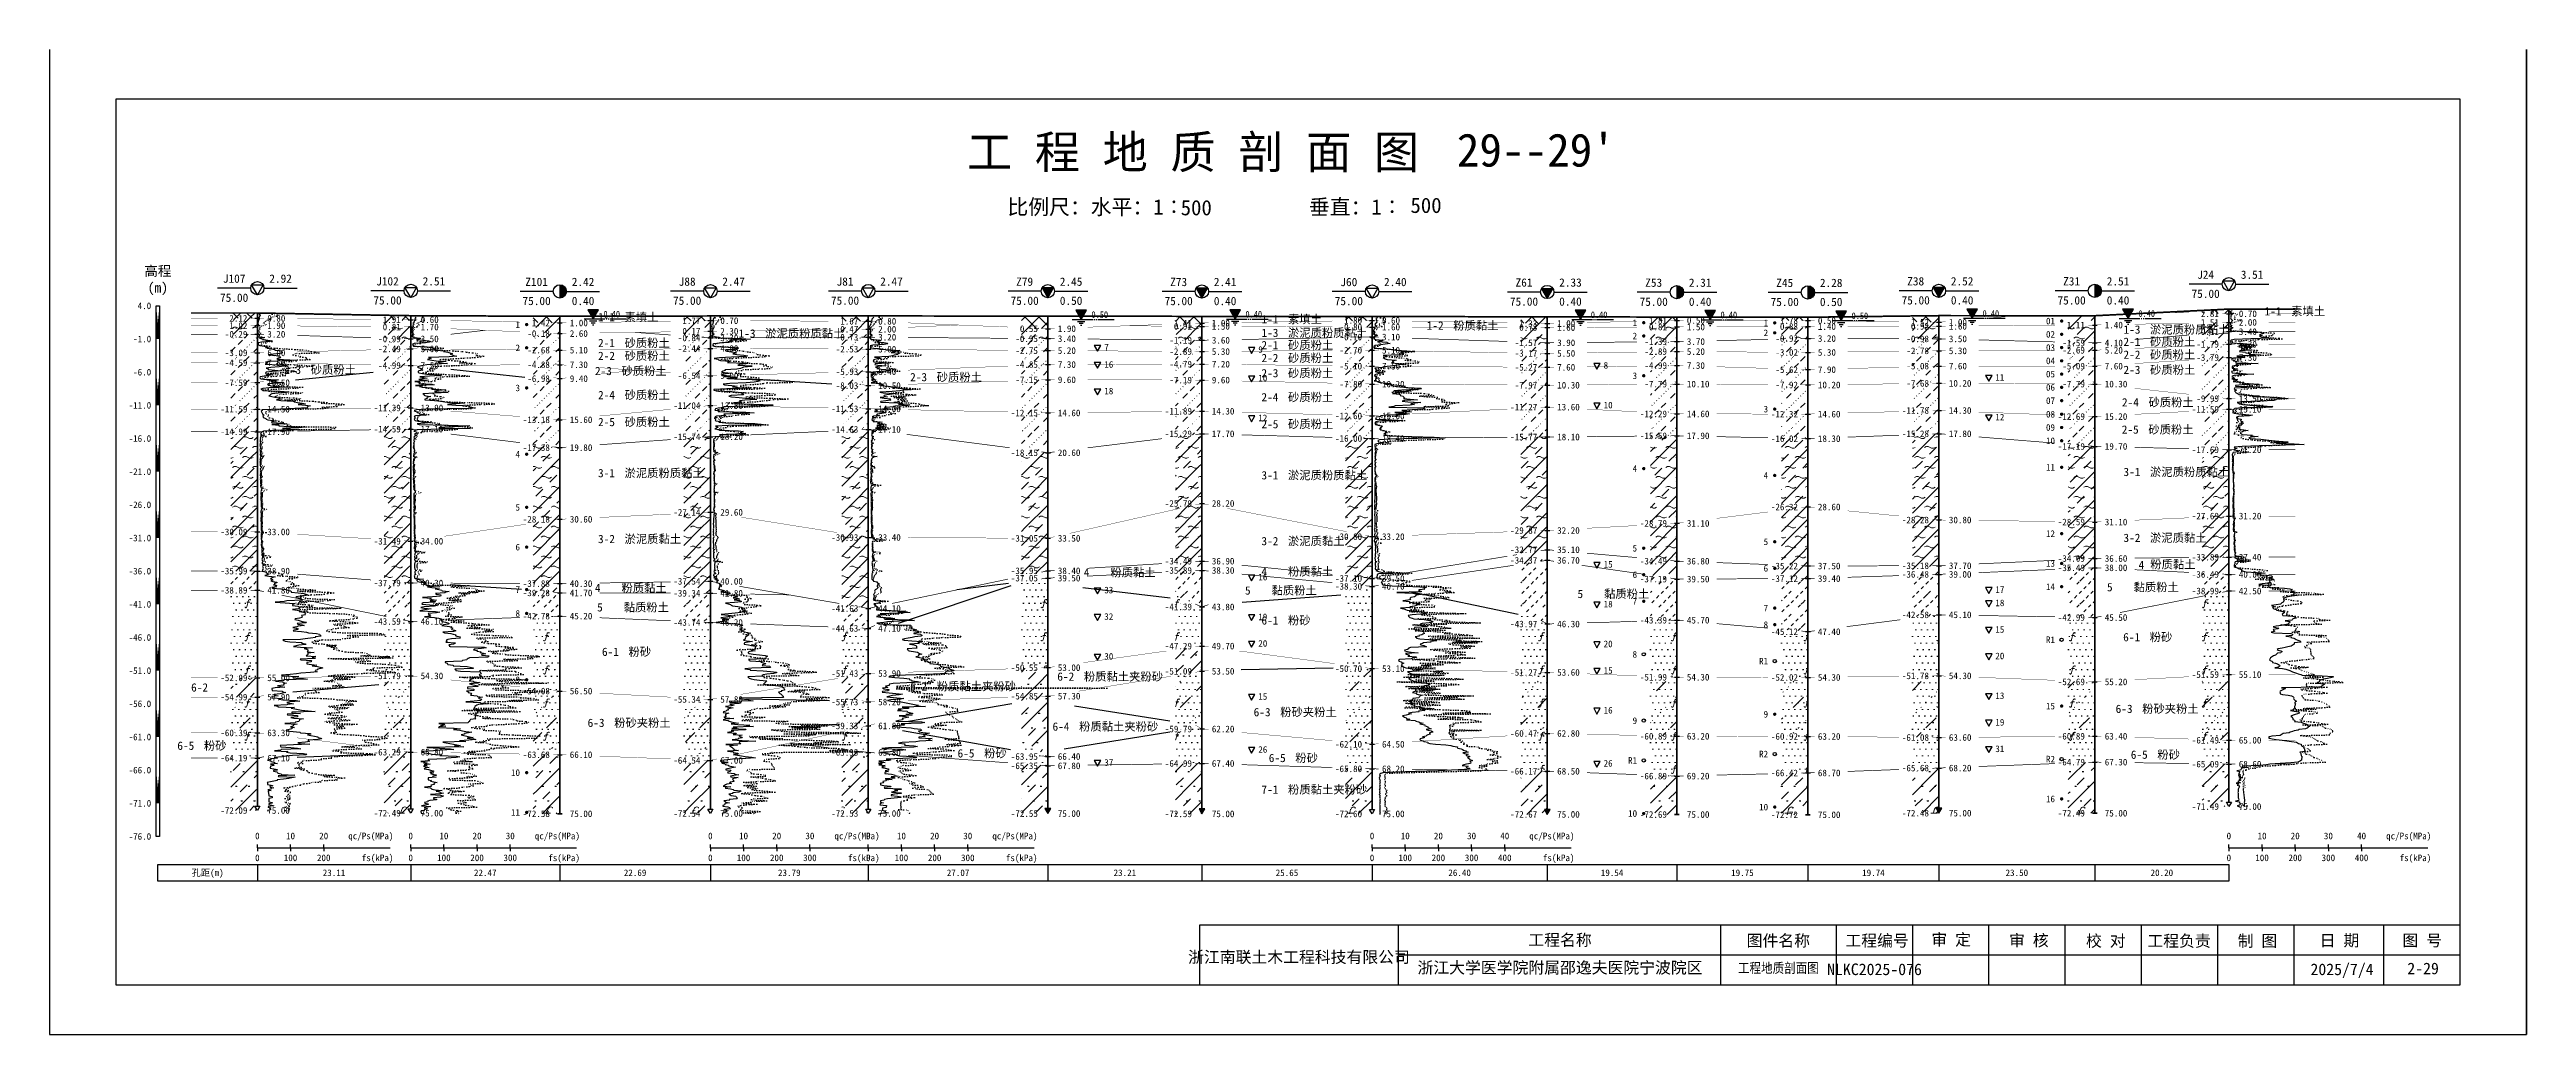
# Model space of a CAD drawing. Extents: x -37 to 3540, y -1485 to 297.
# Drawn here: x -37 to 709, y -1485 to -1188 of the extents above; entities that cross this region are included whole.
import ezdxf
from ezdxf.enums import TextEntityAlignment as Align

# ---------------------------------------------------------------- set-up
doc = ezdxf.new("R2010")
doc.units = 0
doc.linetypes.add('DOT', pattern=[6.35, 0, -6.35])
doc.layers.get('0').update_dxf_attribs({"linetype": 'CONTINUOUS'})
for name, color, linetype in [('CURVE', 200, 'CONTINUOUS'), ('FRAME', 7, 'CONTINUOUS'), ('HOLE', 41, 'CONTINUOUS'), ('RULER', 7, 'CONTINUOUS'), ('SAMPLE', 1, 'CONTINUOUS'), ('STRATUM', 241, 'CONTINUOUS')]:
    doc.layers.add(name, color=color, linetype=linetype)
doc.layers.add('HATCH', color=7, linetype='CONTINUOUS', lineweight=13)
doc.styles.add('ST', font='')
doc.styles.get('ST').set_extended_font_data('SimSun')
pattern_1 = [(45, (112.367, -1485), (-2.12132, 2.12132), [10, 0]), (135, (112.367, -1485), (-2.12132, -2.12132), [10, 0])]
pattern_2 = [(45, (112.367, -1485), (-4.24264, 4.24264), [10, 0]), (45, (113.428, -1488.182), (-2.12132, 6.36396), [3, -3])]
pattern_3 = [(45, (112.367, -1485), (-4.24264, 4.24264), [10, 0]), (45, (113.428, -1488.182), (-2.12132, 6.36396), [3, -3]), (26.565, (113.4412, -1485.2536), (5.999823, 5.999812), [0.567, -12.849]), (0, (112.874, -1485.2536), (0, 6), [0.567, -5.433]), (26.565, (110.7857, -1485), (5.999823, 5.999812), [0.567, -12.849]), (0, (111.293, -1484.7464), (0, 6), [0.567, -5.433]), (153.435, (112.8742, -1485.2536), (-5.999818, -5e-06), [1.134, -12.2826]), (26.565, (116.4412, -1482.2536), (5.999823, 5.999812), [0.567, -12.849]), (0, (115.874, -1482.2536), (0, 6), [0.567, -5.433]), (26.565, (113.7857, -1482), (5.999823, 5.999812), [0.567, -12.849]), (0, (114.293, -1481.7464), (0, 6), [0.567, -5.433]), (153.435, (115.8742, -1482.2536), (-5.999818, -5e-06), [1.134, -12.2826])]
pattern_4 = [(45, (112.367, -1485), (-7e-07, 6.999982), [1.97196, -7.927535]), (45, (115.18, -1482.171), (-7e-07, 6.999982), [1.99367, -7.90583]), (45, (117.4345, -1479.918), (-7e-07, 6.999982), [1.81361, -8.08588]), (26.56505, (112.367, -1481.5), (7, 7), [0.0965, -15.55598]), (36.8699, (113.067, -1480.8), (7, 7), [0.19775, -34.80225]), (315, (115.867, -1478.024), (6.999982, 1e-06), [0.03305, -9.86644]), (26.56505, (115.867, -1485), (7, 7), [0.14475, -15.50773]), (26.56505, (116.567, -1484.3), (7, 7), [0.10528, -15.5472]), (90, (116.917, -1483.95), (-7, -5e-07), [0.02877, -6.97123]), (26.56505, (117.267, -1483.6), (7, 7), [0.09101, -31.21394]), (36.8699, (117.967, -1482.9), (7, 7), [0.11069, -34.88931]), (45, (118.667, -1482.2), (-2e-07, 6.999982), [0.10911, -9.79038]), (315, (119.281, -1481.452), (6.999982, 1e-06), [0.03305, -9.86644]), (36.8699, (113.767, -1480.1), (7, 7), [0.10224, -34.89776]), (53.1301, (114.467, -1479.4), (13.9999998, 21), [0.13438, -34.86562]), (53.1301, (115.167, -1478.7), (13.9999998, 21), [0.12625, -34.87375])]
pattern_5 = [(45, (112.367, -1485), (-2.12132, 2.12132), [10, 0]), (26.565, (113.4412, -1485.2536), (5.999823, 5.999812), [0.567, -12.849]), (0, (112.874, -1485.2536), (0, 6), [0.567, -5.433]), (26.565, (110.7857, -1485), (5.999823, 5.999812), [0.567, -12.849]), (0, (111.293, -1484.7464), (0, 6), [0.567, -5.433]), (153.435, (112.8742, -1485.2536), (-5.999818, -5e-06), [1.134, -12.2826]), (26.565, (116.4412, -1482.2536), (5.999823, 5.999812), [0.567, -12.849]), (0, (115.874, -1482.2536), (0, 6), [0.567, -5.433]), (26.565, (113.7857, -1482), (5.999823, 5.999812), [0.567, -12.849]), (0, (114.293, -1481.7464), (0, 6), [0.567, -5.433]), (153.435, (115.8742, -1482.2536), (-5.999818, -5e-06), [1.134, -12.2826])]
pattern_6 = [(45, (112.367, -1485), (-6e-07, 6.999982), [0.9473, -8.9522]), (45, (113.767, -1483.6), (-6e-07, 6.999982), [0.9869, -8.9126]), (45, (115.167, -1482.2), (-6e-07, 6.999982), [1.06018, -8.83931]), (45, (116.567, -1480.8), (-6e-07, 6.999982), [0.94918, -8.95032]), (45, (117.967, -1479.4), (-6e-07, 6.999982), [1.0365, -8.86299]), (45, (115.867, -1485), (-6e-07, 6.999982), [1.01335, -8.88615]), (45, (117.267, -1483.6), (-6e-07, 6.999982), [1.07896, -12.12037]), (45, (118.667, -1482.2), (-6e-07, 6.999982), [0.99882, -8.90067]), (45, (113.067, -1480.8), (-4e-07, 6.999982), [1.05533, -8.844165]), (45, (114.467, -1479.4), (-4e-07, 6.999982), [1.0365, -8.86299])]
pattern_7 = [(82.875, (111.5324, -1486.206), (0.0003693, 10.0001764), [0.08929, -80.53371]), (143.13, (111.6334, -1486.2818), (-29.999964, 20.0000536), [0.12627, -49.87373]), (172.875, (111.8106, -1486.304), (-70.0002457, 9.9996603), [0.17857, -80.44443]), (206.565, (111.989, -1486.2147), (-9.999705, -9.999687), [0.19954, -22.16046]), (243.435, (112.0783, -1486.0363), (9e-06, -9.999696), [0.19954, -22.16146]), (255.964, (112.1676, -1485.679), (-0.0002, -9.999501), [0.36813, -40.86287]), (255.964, (112.4776, -1484.439), (-0.0002, -9.999501), [1.27838, -39.95262]), (255.964, (112.5461, -1484.165), (-0.0002, -9.999501), [0.28235, -40.94865]), (216.87, (112.7364, -1483.9108), (-9.999982, -10.000018), [0.12627, -49.87373]), (243.435, (112.6354, -1483.9865), (9e-06, -9.999696), [0.19954, -22.16146]), (206.565, (112.915, -1483.8215), (-9.999705, -9.999687), [0.19954, -22.16046]), (172.875, (113.092, -1483.8437), (-70.0002457, 9.9996603), [0.17857, -80.44443]), (143.13, (113.193, -1483.9194), (-29.999964, 20.0000536), [0.12627, -49.87373]), (82.875, (113.182, -1484.008), (0.0003693, 10.0001764), [0.08929, -80.53371]), (0, (112.037, -1484.66), (0, 10), [0.89286, -9.10714]), (0, (112.392, -1485), (1, 2), [0, -1.75]), (0, (112.367, -1484.975), (1, 2), [0, -1.75]), (0, (112.367, -1485), (1, 2), [0, -1.75]), (0, (112.342, -1485), (1, 2), [0, -1.75]), (0, (112.367, -1485.025), (1, 2), [0, -1.75])]
pattern_8 = [(82.875, (110.531, -1487.6533), (0.000812, 22.000388), [0.19644, -177.17416]), (143.13, (110.753, -1487.82), (-65.99992, 44.000118), [0.2778, -109.7222]), (172.875, (111.143, -1487.8687), (-154.00054, 21.999253), [0.39285, -176.97775]), (206.565, (111.536, -1487.672), (-21.99935, -21.99931), [0.439, -48.753]), (243.435, (111.732, -1487.28), (2e-05, -21.99933), [0.439, -48.7552]), (255.964, (111.9283, -1486.494), (-0.00044, -21.998903), [0.8099, -89.8983]), (255.964, (112.6104, -1483.7656), (-0.00044, -21.998903), [2.8124, -87.8958]), (255.964, (112.761, -1483.163), (-0.00044, -21.998903), [0.6212, -90.087]), (216.87, (113.1796, -1482.6037), (-21.99996, -22.00004), [0.2778, -109.7222]), (243.435, (112.957, -1482.77), (2e-05, -21.99933), [0.439, -48.7552]), (206.565, (113.572, -1482.407), (-21.99935, -21.99931), [0.439, -48.753]), (172.875, (113.962, -1482.456), (-154.00054, 21.999253), [0.39285, -176.97775]), (143.13, (114.1843, -1482.6228), (-65.99992, 44.000118), [0.2778, -109.7222]), (82.875, (114.16, -1482.8177), (0.000812, 22.000388), [0.19644, -177.17416]), (0, (111.642, -1484.252), (0, 22), [1.9643, -20.0357]), (0, (112.422, -1485), (2.2, 4.4), [0, -3.85]), (0, (112.367, -1484.945), (2.2, 4.4), [0, -3.85]), (0, (112.367, -1485), (2.2, 4.4), [0, -3.85]), (0, (112.312, -1485), (2.2, 4.4), [0, -3.85]), (0, (112.367, -1485.055), (2.2, 4.4), [0, -3.85])]
pattern_9 = [(45, (112.367, -1485), (-2e-06, 15.39996), [4.3383, -17.44058]), (45, (118.555, -1478.777), (-2e-06, 15.39996), [4.38607, -17.3928]), (45, (123.515, -1473.819), (-2e-06, 15.39996), [3.98994, -17.78894]), (26.565, (112.367, -1477.3), (15.4, 15.4), [0.2123, -34.22315]), (36.8699, (113.907, -1475.76), (15.4, 15.4), [0.43504, -76.56496]), (315, (120.067, -1469.653), (15.39996, 3e-06), [0.0727, -21.70617]), (26.565, (120.067, -1485), (15.4, 15.4), [0.31845, -34.117]), (26.565, (121.607, -1483.46), (15.4, 15.4), [0.2316, -34.20383]), (90, (122.377, -1482.69), (-15.4, -1e-06), [0.0633, -15.3367]), (26.565, (123.147, -1481.92), (15.4, 15.4), [0.2002, -68.6707]), (36.8699, (124.687, -1480.38), (15.4, 15.4), [0.24352, -76.75648]), (45, (126.227, -1478.84), (-5e-07, 15.39996), [0.24005, -21.53884]), (315, (127.578, -1477.195), (15.39996, 3e-06), [0.0727, -21.70617]), (36.8699, (115.447, -1474.22), (15.4, 15.4), [0.22493, -76.77507]), (53.1301, (116.987, -1472.68), (30.8, 46.2), [0.29564, -76.70436]), (53.1301, (118.527, -1471.14), (30.8, 46.2), [0.27774, -76.72226])]

msp = doc.modelspace()

# ---------------------------------------------------------------- texts
at = {"layer": 'CURVE', "style": 'ST'}
for s, p in [('7', (280.52, -1277.78)), ('16', (280.52, -1282.98)), ('9', (326.94, -1278.47)), ('8', (431.03, -1283.22)), ('18', (280.52, -1290.98)), ('10', (326.94, -1287.07)), ('11', (549.09, -1286.85)), ('12', (326.94, -1299.07)), ('10', (431.03, -1295.22)), ('12', (549.09, -1298.85)), ('15', (431.03, -1343.22)), ('33', (280.52, -1350.98)), ('16', (326.94, -1347.07)), ('17', (549.09, -1350.85)), ('32', (280.52, -1358.98)), ('19', (326.94, -1359.07)), ('18', (431.03, -1355.22)), ('18', (549.09, -1354.85)), ('20', (326.94, -1367.07)), ('15', (549.09, -1362.85)), ('30', (280.52, -1370.98)), ('20', (431.03, -1367.22)), ('20', (549.09, -1370.85)), ('15', (431.03, -1375.22)), ('15', (326.94, -1383.07)), ('16', (431.03, -1387.22)), ('13', (549.09, -1382.85)), ('19', (549.09, -1390.85)), ('37', (280.52, -1402.98)), ('26', (326.94, -1399.07)), ('26', (431.03, -1403.22)), ('31', (549.09, -1398.85))]:
    msp.add_text(s, height=2, dxfattribs=at).set_placement(p, align=Align.MIDDLE_LEFT)
at = {"layer": 'HOLE', "style": 'ST'}
for s, p in [('75.00', (18.25, -1262.83)), ('J107', (18.25, -1257.08)), ('2.92', (32.25, -1257.08)), ('J102', (64.47, -1257.89)), ('2.51', (78.47, -1257.89)), ('Z101', (109.42, -1258.06)), ('2.42', (123.42, -1258.06)), ('J88', (154.79, -1257.98)), ('2.47', (168.79, -1257.98)), ('J81', (202.38, -1257.96)), ('2.47', (216.38, -1257.96)), ('Z79', (256.52, -1258)), ('2.45', (270.52, -1258)), ('Z73', (302.94, -1258.09)), ('2.41', (316.94, -1258.09)), ('J60', (354.23, -1258.1)), ('2.40', (368.23, -1258.1)), ('Z61', (407.03, -1258.25)), ('2.33', (421.03, -1258.25)), ('Z53', (446.12, -1258.3)), ('2.31', (460.12, -1258.3)), ('Z45', (485.61, -1258.36)), ('2.28', (499.61, -1258.36)), ('Z38', (525.09, -1257.88)), ('2.52', (539.09, -1257.88)), ('Z31', (572.08, -1257.89)), ('2.51', (586.08, -1257.89)), ('75.00', (612.48, -1261.64)), ('J24', (612.48, -1255.89)), ('3.51', (626.48, -1255.89)), ('75.00', (64.47, -1263.64)), ('75.00', (109.42, -1263.81)), ('0.40', (123.42, -1263.81)), ('75.00', (154.79, -1263.73)), ('75.00', (202.38, -1263.71)), ('75.00', (256.52, -1263.75)), ('0.50', (270.52, -1263.75)), ('75.00', (302.94, -1263.84)), ('0.40', (316.94, -1263.84)), ('75.00', (354.23, -1263.85)), ('75.00', (407.03, -1264)), ('0.40', (421.03, -1264)), ('75.00', (446.12, -1264.05)), ('0.40', (460.12, -1264.05)), ('75.00', (485.61, -1264.11)), ('0.50', (499.61, -1264.11)), ('75.00', (525.09, -1263.62)), ('0.40', (539.09, -1263.62)), ('75.00', (572.08, -1263.64)), ('0.40', (586.08, -1263.64))]:
    msp.add_text(s, height=2.5, dxfattribs=at).set_placement(p, align=Align.MIDDLE_CENTER)
for s, p in [('2.12', (22.25, -1269.05)), ('1.91', (68.47, -1269.46)), ('1.77', (158.79, -1269.75)), ('1.67', (206.38, -1269.94)), ('1.80', (358.23, -1269.68)), ('1.81', (450.12, -1269.67)), ('1.78', (489.61, -1269.73)), ('2.81', (616.48, -1267.67)), ('-0.29', (22.25, -1273.85)), ('1.02', (22.25, -1271.25)), ('-0.99', (68.47, -1275.26)), ('0.81', (68.47, -1271.66)), ('-0.18', (113.42, -1273.64)), ('1.42', (113.42, -1270.44)), ('-0.84', (158.79, -1274.95)), ('0.17', (158.79, -1272.95)), ('-0.73', (206.38, -1274.74)), ('0.47', (206.38, -1272.34)), ('-0.95', (260.52, -1275.18)), ('0.55', (260.52, -1272.18)), ('-1.19', (306.94, -1275.67)), ('0.91', (306.94, -1271.47)), ('1.41', (306.94, -1270.47)), ('-0.70', (358.23, -1274.68)), ('0.80', (358.23, -1271.68)), ('-1.57', (411.03, -1276.42)), ('0.73', (411.03, -1271.82)), ('1.33', (411.03, -1270.62)), ('-1.39', (450.12, -1276.07)), ('0.81', (450.12, -1271.67)), ('-0.92', (489.61, -1275.13)), ('0.88', (489.61, -1271.53)), ('-0.98', (529.09, -1275.25)), ('0.92', (529.09, -1271.45)), ('1.52', (529.09, -1270.25)), ('-1.59', (576.08, -1276.47)), ('1.11', (576.08, -1271.07)), ('-1.79', (616.48, -1276.87)), ('0.11', (616.48, -1273.07)), ('1.51', (616.48, -1270.27)), ('-3.09', (22.25, -1279.45)), ('-4.59', (22.25, -1282.45)), ('-2.49', (68.47, -1278.26)), ('-4.99', (68.47, -1283.26)), ('-2.68', (113.42, -1278.64)), ('-4.88', (113.42, -1283.04)), ('-2.44', (158.79, -1278.15)), ('-2.53', (206.38, -1278.34)), ('-2.75', (260.52, -1278.78)), ('-4.85', (260.52, -1282.98)), ('-2.89', (306.94, -1279.07)), ('-4.79', (306.94, -1282.87)), ('-2.70', (358.23, -1278.68)), ('-5.10', (358.23, -1283.48)), ('-3.17', (411.03, -1279.62)), ('-5.27', (411.03, -1283.82)), ('-2.89', (450.12, -1279.07)), ('-4.99', (450.12, -1283.27)), ('-3.02', (489.61, -1279.33)), ('-5.62', (489.61, -1284.53)), ('-2.78', (529.09, -1278.85)), ('-5.08', (529.09, -1283.45)), ('-2.69', (576.08, -1278.67)), ('-5.09', (576.08, -1283.47)), ('-3.79', (616.48, -1280.87)), ('-7.59', (22.25, -1288.45)), ('-6.98', (113.42, -1287.24)), ('-6.54', (158.79, -1286.35)), ('-5.93', (206.38, -1285.14)), ('-8.03', (206.38, -1289.34)), ('-7.15', (260.52, -1287.58)), ('-7.19', (306.94, -1287.67)), ('-7.80', (358.23, -1288.88)), ('-7.97', (411.03, -1289.22)), ('-7.79', (450.12, -1288.87)), ('-7.92', (489.61, -1289.13)), ('-7.68', (529.09, -1288.65)), ('-7.79', (576.08, -1288.87)), ('-11.59', (22.25, -1296.45)), ('-11.39', (68.47, -1296.06)), ('-13.18', (113.42, -1299.64)), ('-11.04', (158.79, -1295.35)), ('-11.53', (206.38, -1296.34)), ('-12.15', (260.52, -1297.58)), ('-11.89', (306.94, -1297.07)), ('-12.60', (358.23, -1298.48)), ('-11.27', (411.03, -1295.82)), ('-12.29', (450.12, -1297.87)), ('-12.32', (489.61, -1297.93)), ('-11.78', (529.09, -1296.85)), ('-12.69', (576.08, -1298.67)), ('-11.59', (616.48, -1296.47)), ('-9.99', (616.48, -1293.27)), ('-14.99', (22.25, -1303.25)), ('-14.59', (68.47, -1302.46)), ('-15.74', (158.79, -1304.75)), ('-14.63', (206.38, -1302.54)), ('-15.29', (306.94, -1303.87)), ('-16.00', (358.23, -1305.28)), ('-15.77', (411.03, -1304.82)), ('-15.59', (450.12, -1304.47)), ('-16.02', (489.61, -1305.33)), ('-15.28', (529.09, -1303.85)), ('-17.38', (113.42, -1308.04)), ('-18.15', (260.52, -1309.58)), ('-17.19', (576.08, -1307.67)), ('-17.69', (616.48, -1308.67)), ('-28.18', (113.42, -1329.64)), ('-27.14', (158.79, -1327.55)), ('-25.79', (306.94, -1324.87)), ('-26.32', (489.61, -1325.93)), ('-28.28', (529.09, -1329.85)), ('-27.69', (616.48, -1328.67)), ('-30.09', (22.25, -1333.45)), ('-31.49', (68.47, -1336.26)), ('-30.93', (206.38, -1335.14)), ('-31.05', (260.52, -1335.38)), ('-30.80', (358.23, -1334.88)), ('-29.87', (411.03, -1333.02)), ('-28.79', (450.12, -1330.87)), ('-28.59', (576.08, -1330.47)), ('-34.49', (306.94, -1342.27)), ('-32.77', (411.03, -1338.82)), ('-34.37', (411.03, -1342.02)), ('-34.49', (450.12, -1342.27)), ('-35.22', (489.61, -1343.73)), ('-35.18', (529.09, -1343.65)), ('-34.09', (576.08, -1341.47)), ('-35.49', (576.08, -1344.27)), ('-33.89', (616.48, -1341.07)), ('-35.99', (22.25, -1345.25)), ('-38.89', (22.25, -1351.05)), ('-37.79', (68.47, -1348.86)), ('-37.88', (113.42, -1349.04)), ('-39.28', (113.42, -1351.84)), ('-37.54', (158.79, -1348.35)), ('-39.34', (158.79, -1351.95)), ('-35.95', (260.52, -1345.18)), ('-37.05', (260.52, -1347.38)), ('-35.89', (306.94, -1345.07)), ('-37.10', (358.23, -1347.48)), ('-38.30', (358.23, -1349.88)), ('-37.19', (450.12, -1347.67)), ('-37.12', (489.61, -1347.53)), ('-36.48', (529.09, -1346.25)), ('-36.49', (616.48, -1346.27)), ('-38.99', (616.48, -1351.27)), ('-42.78', (113.42, -1358.84)), ('-41.63', (206.38, -1356.54)), ('-41.39', (306.94, -1356.07)), ('-42.58', (529.09, -1358.45)), ('-42.99', (576.08, -1359.27)), ('-43.59', (68.47, -1360.46)), ('-43.74', (158.79, -1360.75)), ('-44.63', (206.38, -1362.54)), ('-43.97', (411.03, -1361.22)), ('-43.39', (450.12, -1360.07)), ('-45.12', (489.61, -1363.53)), ('-50.55', (260.52, -1374.38)), ('-47.29', (306.94, -1367.87)), ('-52.09', (22.25, -1377.45)), ('-51.79', (68.47, -1376.86)), ('-54.08', (113.42, -1381.44)), ('-51.43', (206.38, -1376.14)), ('-51.09', (306.94, -1375.47)), ('-50.70', (358.23, -1374.68)), ('-51.27', (411.03, -1375.82)), ('-51.99', (450.12, -1377.27)), ('-52.02', (489.61, -1377.33)), ('-51.78', (529.09, -1376.85)), ('-52.69', (576.08, -1378.67)), ('-51.59', (616.48, -1376.47)), ('-54.99', (22.25, -1383.25)), ('-55.34', (158.79, -1383.95)), ('-55.73', (206.38, -1384.74)), ('-54.85', (260.52, -1382.98)), ('-60.39', (22.25, -1394.05)), ('-59.33', (206.38, -1391.94)), ('-59.79', (306.94, -1392.87)), ('-60.47', (411.03, -1394.22)), ('-60.89', (450.12, -1395.07)), ('-60.92', (489.61, -1395.13)), ('-61.08', (529.09, -1395.45)), ('-60.89', (576.08, -1395.07)), ('-61.49', (616.48, -1396.27)), ('-64.19', (22.25, -1401.65)), ('-63.29', (68.47, -1399.86)), ('-63.68', (113.42, -1400.64)), ('-64.54', (158.79, -1402.35)), ('-63.33', (206.38, -1399.94)), ('-63.95', (260.52, -1401.18)), ('-65.35', (260.52, -1403.98)), ('-64.99', (306.94, -1403.27)), ('-62.10', (358.23, -1397.48)), ('-64.79', (576.08, -1402.87)), ('-65.09', (616.48, -1403.47)), ('-65.80', (358.23, -1404.88)), ('-66.17', (411.03, -1405.62)), ('-66.89', (450.12, -1407.07)), ('-66.42', (489.61, -1406.13)), ('-65.68', (529.09, -1404.65)), ('-72.09', (22.25, -1417.45)), ('-72.49', (68.47, -1418.26)), ('-72.58', (113.42, -1418.44)), ('-72.54', (158.79, -1418.35)), ('-72.53', (206.38, -1418.34)), ('-72.55', (260.52, -1418.38)), ('-72.59', (306.94, -1418.47)), ('-72.60', (358.23, -1418.48)), ('-72.67', (411.03, -1418.62)), ('-72.69', (450.12, -1418.67)), ('-72.72', (489.61, -1418.73)), ('-72.48', (529.09, -1418.25)), ('-72.49', (576.08, -1418.27)), ('-71.49', (616.48, -1416.27))]:
    msp.add_text(s, height=2, dxfattribs=at).set_placement(p, align=Align.MIDDLE_RIGHT)
for s, p in [('0.80', (28.25, -1269.05)), ('0.60', (74.47, -1269.46)), ('0.70', (164.79, -1269.75)), ('0.80', (212.38, -1269.94)), ('0.60', (364.23, -1269.68)), ('0.50', (456.12, -1269.67)), ('0.50', (495.61, -1269.73)), ('0.70', (622.48, -1267.67)), ('3.20', (28.25, -1273.85)), ('1.90', (28.25, -1271.25)), ('3.50', (74.47, -1275.26)), ('1.70', (74.47, -1271.66)), ('2.60', (119.42, -1273.64)), ('1.00', (119.42, -1270.44)), ('3.30', (164.79, -1274.95)), ('2.30', (164.79, -1272.95)), ('3.20', (212.38, -1274.74)), ('2.00', (212.38, -1272.34)), ('3.40', (266.52, -1275.18)), ('1.90', (266.52, -1272.18)), ('3.60', (312.94, -1275.67)), ('1.00', (312.94, -1270.47)), ('1.50', (312.94, -1271.47)), ('3.10', (364.23, -1274.68)), ('1.60', (364.23, -1271.68)), ('3.90', (417.03, -1276.42)), ('1.00', (417.03, -1270.62)), ('1.60', (417.03, -1271.82)), ('3.70', (456.12, -1276.07)), ('1.50', (456.12, -1271.67)), ('3.20', (495.61, -1275.13)), ('1.40', (495.61, -1271.53)), ('3.50', (535.09, -1275.25)), ('1.00', (535.09, -1270.25)), ('1.60', (535.09, -1271.45)), ('4.10', (582.08, -1276.47)), ('1.40', (582.08, -1271.07)), ('3.40', (622.48, -1273.07)), ('5.30', (622.48, -1276.87)), ('2.00', (622.48, -1270.27)), ('6.00', (28.25, -1279.45)), ('7.50', (28.25, -1282.45)), ('5.00', (74.47, -1278.26)), ('7.50', (74.47, -1283.26)), ('5.10', (119.42, -1278.64)), ('7.30', (119.42, -1283.04)), ('4.90', (164.79, -1278.15)), ('5.00', (212.38, -1278.34)), ('5.20', (266.52, -1278.78)), ('7.30', (266.52, -1282.98)), ('5.30', (312.94, -1279.07)), ('7.20', (312.94, -1282.87)), ('5.10', (364.23, -1278.68)), ('7.50', (364.23, -1283.48)), ('5.50', (417.03, -1279.62)), ('7.60', (417.03, -1283.82)), ('5.20', (456.12, -1279.07)), ('7.30', (456.12, -1283.27)), ('5.30', (495.61, -1279.33)), ('7.90', (495.61, -1284.53)), ('5.30', (535.09, -1278.85)), ('7.60', (535.09, -1283.45)), ('5.20', (582.08, -1278.67)), ('7.60', (582.08, -1283.47)), ('7.30', (622.48, -1280.87)), ('10.50', (28.25, -1288.45)), ('9.40', (119.42, -1287.24)), ('9.00', (164.79, -1286.35)), ('8.40', (212.38, -1285.14)), ('10.50', (212.38, -1289.34)), ('9.60', (266.52, -1287.58)), ('9.60', (312.94, -1287.67)), ('10.20', (364.23, -1288.88)), ('10.30', (417.03, -1289.22)), ('10.10', (456.12, -1288.87)), ('10.20', (495.61, -1289.13)), ('10.20', (535.09, -1288.65)), ('10.30', (582.08, -1288.87)), ('14.50', (28.25, -1296.45)), ('13.90', (74.47, -1296.06)), ('15.60', (119.42, -1299.64)), ('13.50', (164.79, -1295.35)), ('14.00', (212.38, -1296.34)), ('14.60', (266.52, -1297.58)), ('14.30', (312.94, -1297.07)), ('15.00', (364.23, -1298.48)), ('13.60', (417.03, -1295.82)), ('14.60', (456.12, -1297.87)), ('14.60', (495.61, -1297.93)), ('14.30', (535.09, -1296.85)), ('15.20', (582.08, -1298.67)), ('13.50', (622.48, -1293.27)), ('15.10', (622.48, -1296.47)), ('17.90', (28.25, -1303.25)), ('17.10', (74.47, -1302.46)), ('18.20', (164.79, -1304.75)), ('17.10', (212.38, -1302.54)), ('17.70', (312.94, -1303.87)), ('18.40', (364.23, -1305.28)), ('18.10', (417.03, -1304.82)), ('17.90', (456.12, -1304.47)), ('18.30', (495.61, -1305.33)), ('17.80', (535.09, -1303.85)), ('19.80', (119.42, -1308.04)), ('20.60', (266.52, -1309.58)), ('19.70', (582.08, -1307.67)), ('21.20', (622.48, -1308.67)), ('30.60', (119.42, -1329.64)), ('29.60', (164.79, -1327.55)), ('28.20', (312.94, -1324.87)), ('28.60', (495.61, -1325.93)), ('30.80', (535.09, -1329.85)), ('31.20', (622.48, -1328.67)), ('33.00', (28.25, -1333.45)), ('34.00', (74.47, -1336.26)), ('33.40', (212.38, -1335.14)), ('33.50', (266.52, -1335.38)), ('33.20', (364.23, -1334.88)), ('32.20', (417.03, -1333.02)), ('31.10', (456.12, -1330.87)), ('31.10', (582.08, -1330.47)), ('36.90', (312.94, -1342.27)), ('35.10', (417.03, -1338.82)), ('36.70', (417.03, -1342.02)), ('36.80', (456.12, -1342.27)), ('37.50', (495.61, -1343.73)), ('37.70', (535.09, -1343.65)), ('36.60', (582.08, -1341.47)), ('38.00', (582.08, -1344.27)), ('37.40', (622.48, -1341.07)), ('41.80', (28.25, -1351.05)), ('38.90', (28.25, -1345.25)), ('40.30', (74.47, -1348.86)), ('40.30', (119.42, -1349.04)), ('41.70', (119.42, -1351.84)), ('40.00', (164.79, -1348.35)), ('41.80', (164.79, -1351.95)), ('38.40', (266.52, -1345.18)), ('39.50', (266.52, -1347.38)), ('38.30', (312.94, -1345.07)), ('40.70', (364.23, -1349.88)), ('39.50', (364.23, -1347.48)), ('39.50', (456.12, -1347.67)), ('39.40', (495.61, -1347.53)), ('39.00', (535.09, -1346.25)), ('40.00', (622.48, -1346.27)), ('42.50', (622.48, -1351.27)), ('45.20', (119.42, -1358.84)), ('44.10', (212.38, -1356.54)), ('43.80', (312.94, -1356.07)), ('45.10', (535.09, -1358.45)), ('45.50', (582.08, -1359.27)), ('46.10', (74.47, -1360.46)), ('46.20', (164.79, -1360.75)), ('47.10', (212.38, -1362.54)), ('46.30', (417.03, -1361.22)), ('45.70', (456.12, -1360.07)), ('47.40', (495.61, -1363.53)), ('53.00', (266.52, -1374.38)), ('49.70', (312.94, -1367.87)), ('55.00', (28.25, -1377.45)), ('54.30', (74.47, -1376.86)), ('56.50', (119.42, -1381.44)), ('53.90', (212.38, -1376.14)), ('53.50', (312.94, -1375.47)), ('53.10', (364.23, -1374.68)), ('53.60', (417.03, -1375.82)), ('54.30', (456.12, -1377.27)), ('54.30', (495.61, -1377.33)), ('54.30', (535.09, -1376.85)), ('55.20', (582.08, -1378.67)), ('55.10', (622.48, -1376.47)), ('57.90', (28.25, -1383.25)), ('57.80', (164.79, -1383.95)), ('58.20', (212.38, -1384.74)), ('57.30', (266.52, -1382.98)), ('63.30', (28.25, -1394.05)), ('61.80', (212.38, -1391.94)), ('62.20', (312.94, -1392.87)), ('62.80', (417.03, -1394.22)), ('63.20', (456.12, -1395.07)), ('63.20', (495.61, -1395.13)), ('63.60', (535.09, -1395.45)), ('63.40', (582.08, -1395.07)), ('65.00', (622.48, -1396.27)), ('67.10', (28.25, -1401.65)), ('65.80', (74.47, -1399.86)), ('66.10', (119.42, -1400.64)), ('67.00', (164.79, -1402.35)), ('65.80', (212.38, -1399.94)), ('66.40', (266.52, -1401.18)), ('67.80', (266.52, -1403.98)), ('67.40', (312.94, -1403.27)), ('64.50', (364.23, -1397.48)), ('67.30', (582.08, -1402.87)), ('68.60', (622.48, -1403.47)), ('68.20', (364.23, -1404.88)), ('68.50', (417.03, -1405.62)), ('69.20', (456.12, -1407.07)), ('68.70', (495.61, -1406.13)), ('68.20', (535.09, -1404.65)), ('75.00', (28.25, -1417.45)), ('75.00', (74.47, -1418.26)), ('75.00', (119.42, -1418.44)), ('75.00', (164.79, -1418.35)), ('75.00', (212.38, -1418.34)), ('75.00', (266.52, -1418.38)), ('75.00', (312.94, -1418.47)), ('75.00', (364.23, -1418.48)), ('75.00', (417.03, -1418.62)), ('75.00', (456.12, -1418.67)), ('75.00', (495.61, -1418.73)), ('75.00', (535.09, -1418.25)), ('75.00', (582.08, -1418.27)), ('75.00', (622.48, -1416.27))]:
    msp.add_text(s, height=2, dxfattribs=at).set_placement(p, align=Align.MIDDLE_LEFT)
at = {"layer": 'RULER', "style": 'ST'}
for s, height, p in [('高程', 3, (-4.75, -1253.28)), ('(m)', 3, (-4.75, -1258.28)), ('0', 2, (25.25, -1430.73)), ('100', 2, (35.25, -1430.73)), ('200', 2, (45.25, -1430.73)), ('0', 2, (71.47, -1430.73)), ('100', 2, (81.47, -1430.73)), ('200', 2, (91.47, -1430.73)), ('300', 2, (101.47, -1430.73)), ('0', 2, (161.79, -1430.73)), ('100', 2, (171.79, -1430.73)), ('200', 2, (181.79, -1430.73)), ('300', 2, (191.79, -1430.73)), ('0', 2, (209.38, -1430.73)), ('100', 2, (219.38, -1430.73)), ('200', 2, (229.38, -1430.73)), ('300', 2, (239.38, -1430.73)), ('0', 2, (361.23, -1430.73)), ('100', 2, (371.23, -1430.73)), ('200', 2, (381.23, -1430.73)), ('300', 2, (391.23, -1430.73)), ('400', 2, (401.23, -1430.73)), ('0', 2, (619.48, -1430.73)), ('100', 2, (629.48, -1430.73)), ('200', 2, (639.48, -1430.73)), ('300', 2, (649.48, -1430.73)), ('400', 2, (659.48, -1430.73))]:
    msp.add_text(s, height=height, dxfattribs=at).set_placement(p, align=Align.TOP_CENTER)
for s, p in [('4.0', (-6.75, -1265.28)), ('-1.0', (-6.75, -1275.28)), ('-6.0', (-6.75, -1285.28)), ('-11.0', (-6.75, -1295.28)), ('-16.0', (-6.75, -1305.28)), ('-21.0', (-6.75, -1315.28)), ('-26.0', (-6.75, -1325.28)), ('-31.0', (-6.75, -1335.28)), ('-36.0', (-6.75, -1345.28)), ('-41.0', (-6.75, -1355.28)), ('-46.0', (-6.75, -1365.28)), ('-51.0', (-6.75, -1375.28)), ('-56.0', (-6.75, -1385.28)), ('-61.0', (-6.75, -1395.28)), ('-66.0', (-6.75, -1405.28)), ('-71.0', (-6.75, -1415.28)), ('-76.0', (-6.75, -1425.28))]:
    msp.add_text(s, height=2, dxfattribs=at).set_placement(p, align=Align.MIDDLE_RIGHT)
for s, p in [('0', (25.25, -1426.73)), ('10', (35.25, -1426.73)), ('20', (45.25, -1426.73)), ('0', (71.47, -1426.73)), ('10', (81.47, -1426.73)), ('20', (91.47, -1426.73)), ('30', (101.47, -1426.73)), ('0', (161.79, -1426.73)), ('10', (171.79, -1426.73)), ('20', (181.79, -1426.73)), ('30', (191.79, -1426.73)), ('0', (209.38, -1426.73)), ('10', (219.38, -1426.73)), ('20', (229.38, -1426.73)), ('30', (239.38, -1426.73)), ('0', (361.23, -1426.73)), ('10', (371.23, -1426.73)), ('20', (381.23, -1426.73)), ('30', (391.23, -1426.73)), ('40', (401.23, -1426.73)), ('0', (619.48, -1426.73)), ('10', (629.48, -1426.73)), ('20', (639.48, -1426.73)), ('30', (649.48, -1426.73)), ('40', (659.48, -1426.73))]:
    msp.add_text(s, height=2, dxfattribs=at).set_placement(p, align=Align.BOTTOM_CENTER)
for p in [(66.25, -1426.73), (122.47, -1426.73), (212.79, -1426.73), (260.38, -1426.73), (422.23, -1426.73), (680.48, -1426.73)]:
    msp.add_text('qc/Ps(MPa)', height=2, dxfattribs=at).set_placement(p, align=Align.BOTTOM_RIGHT)
for p in [(66.25, -1430.73), (122.47, -1430.73), (212.79, -1430.73), (260.38, -1430.73), (422.23, -1430.73), (680.48, -1430.73)]:
    msp.add_text('fs(kPa)', height=2, dxfattribs=at).set_placement(p, align=Align.TOP_RIGHT)
for s, p in [('孔距(m)', (10.25, -1436.23)), ('23.11', (48.36, -1436.23)), ('22.47', (93.94, -1436.23)), ('22.69', (139.1, -1436.23)), ('23.79', (185.58, -1436.23)), ('27.07', (236.45, -1436.23)), ('23.21', (286.73, -1436.23)), ('25.65', (335.59, -1436.23)), ('26.40', (387.63, -1436.23)), ('19.54', (433.57, -1436.23)), ('19.75', (472.86, -1436.23)), ('19.74', (512.35, -1436.23)), ('23.50', (555.58, -1436.23)), ('20.20', (599.28, -1436.23))]:
    msp.add_text(s, height=2, dxfattribs=at).set_placement(p, align=Align.MIDDLE_CENTER)
at = {"layer": 'SAMPLE', "style": 'ST'}
for s, p in [('01', (567.08, -1269.87)), ('1', (104.42, -1270.94)), ('2', (441.12, -1274.37)), ('1', (441.12, -1270.37)), ('2', (480.61, -1273.43)), ('1', (480.61, -1270.43)), ('02', (567.08, -1273.87)), ('2', (104.42, -1277.94)), ('03', (567.08, -1277.87)), ('04', (567.08, -1281.87)), ('3', (104.42, -1290.04)), ('3', (441.12, -1286.37)), ('05', (567.08, -1285.87)), ('06', (567.08, -1289.87)), ('3', (480.61, -1296.43)), ('07', (567.08, -1293.87)), ('08', (567.08, -1297.97)), ('09', (567.08, -1301.97)), ('10', (567.08, -1305.97)), ('4', (104.42, -1310.04)), ('4', (441.12, -1314.37)), ('11', (567.08, -1313.97)), ('4', (480.61, -1316.43)), ('5', (104.42, -1326.04)), ('5', (480.61, -1336.43)), ('12', (567.08, -1333.97)), ('6', (104.42, -1338.04)), ('5', (441.12, -1338.37)), ('6', (480.61, -1344.43)), ('13', (567.08, -1342.97)), ('7', (104.42, -1350.84)), ('6', (441.12, -1346.37)), ('14', (567.08, -1349.97)), ('8', (104.42, -1358.04)), ('7', (441.12, -1354.37)), ('7', (480.61, -1356.43)), ('8', (480.61, -1361.43)), ('R1', (567.08, -1365.97)), ('8', (441.12, -1370.37)), ('R1', (480.61, -1372.43)), ('9', (104.42, -1378.04)), ('9', (480.61, -1388.43)), ('15', (567.08, -1385.97)), ('9', (441.12, -1390.37)), ('R1', (441.12, -1402.37)), ('R2', (480.61, -1400.43)), ('R2', (567.08, -1401.97)), ('10', (104.42, -1406.04)), ('11', (104.42, -1418.04)), ('10', (441.12, -1418.37)), ('10', (480.61, -1416.43)), ('16', (567.08, -1413.97))]:
    msp.add_text(s, height=2, dxfattribs=at).set_placement(p, align=Align.MIDDLE_RIGHT)
at = {"layer": 'STRATUM', "style": 'ST'}
for s, p in [('1-1', (127.93, -1268.69)), ('素填土', (135.93, -1268.69)), ('1-1', (327.89, -1269.33)), ('素填土', (335.89, -1269.33)), ('1-1', (630.26, -1266.92)), ('素填土', (638.26, -1266.92)), ('2-1', (127.93, -1276.49)), ('砂质粉土', (135.93, -1276.49)), ('1-3', (170.31, -1273.62)), ('淤泥质粉质黏土', (178.31, -1273.62)), ('2-1', (327.89, -1277.13)), ('1-3', (327.89, -1273.43)), ('砂质粉土', (335.89, -1277.13)), ('淤泥质粉质黏土', (335.89, -1273.43)), ('1-2', (377.7, -1271.24)), ('粉质黏土', (385.7, -1271.24)), ('2-1', (587.71, -1276.13)), ('1-3', (587.71, -1272.44)), ('砂质粉土', (595.71, -1276.13)), ('淤泥质粉质黏土', (595.71, -1272.44)), ('2-3', (33.34, -1284.55)), ('砂质粉土', (41.34, -1284.55)), ('2-3', (127, -1284.93)), ('2-2', (127.93, -1280.37)), ('砂质粉土', (135, -1284.93)), ('砂质粉土', (135.93, -1280.37)), ('2-2', (327.89, -1281.01)), ('砂质粉土', (335.89, -1281.01)), ('砂质粉土', (335.89, -1285.59)), ('2-2', (587.71, -1280.01)), ('2-3', (587.71, -1284.59)), ('砂质粉土', (595.71, -1280.01)), ('砂质粉土', (595.71, -1284.59)), ('2-4', (127.93, -1292.19)), ('砂质粉土', (135.93, -1292.19)), ('2-3', (222.01, -1286.78)), ('砂质粉土', (230.01, -1286.78)), ('2-3', (327.89, -1285.59)), ('砂质粉土', (335.89, -1292.83)), ('砂质粉土', (135.93, -1300.32)), ('2-4', (327.89, -1292.83)), ('2-4', (587.25, -1294.38)), ('砂质粉土', (595.25, -1294.38)), ('2-5', (127.93, -1300.32)), ('2-5', (327.89, -1300.96)), ('砂质粉土', (335.89, -1300.96)), ('2-5', (587.2, -1302.59)), ('砂质粉土', (595.2, -1302.59)), ('淤泥质粉质黏土', (595.71, -1315.37)), ('3-1', (127.93, -1315.73)), ('淤泥质粉质黏土', (135.93, -1315.73)), ('3-1', (327.89, -1316.37)), ('淤泥质粉质黏土', (335.89, -1316.37)), ('3-1', (587.71, -1315.37)), ('3-2', (127.93, -1335.59)), ('淤泥质黏土', (135.93, -1335.59)), ('3-2', (327.89, -1336.23)), ('淤泥质黏土', (335.89, -1336.23)), ('3-2', (587.71, -1335.24)), ('淤泥质黏土', (595.71, -1335.24)), ('粉质黏土', (335.89, -1345.42)), ('4', (592.27, -1343.42)), ('粉质黏土', (595.79, -1343.26)), ('4', (127, -1350.37)), ('粉质黏土', (135, -1350.37)), ('4', (274.35, -1345.67)), ('粉质黏土', (282.35, -1345.67)), ('5', (322.93, -1351.11)), ('4', (327.89, -1345.42)), ('黏质粉土', (330.93, -1351.11)), ('5', (423.15, -1352.15)), ('黏质粉土', (431.15, -1352.15)), ('5', (582.75, -1350.12)), ('黏质粉土', (590.75, -1350.12)), ('5', (127.66, -1356.2)), ('黏质粉土', (135.66, -1356.2)), ('粉砂', (335.89, -1360.15)), ('6-1', (327.89, -1360.15)), ('6-1', (587.62, -1365.19)), ('粉砂', (595.62, -1365.19)), ('6-1', (129.12, -1369.61)), ('粉砂', (137.12, -1369.61)), ('6-2', (5.28, -1380.35)), ('6-2', (222.01, -1380.03)), ('粉质黏土夹粉砂', (230.01, -1380.03)), ('6-2', (266.36, -1377.08)), ('粉质黏土夹粉砂', (274.36, -1377.08)), ('6-3', (325.54, -1387.8)), ('粉砂夹粉土', (333.54, -1387.8)), ('6-3', (585.35, -1386.8)), ('粉砂夹粉土', (593.35, -1386.8)), ('6-3', (124.79, -1391.02)), ('粉砂夹粉土', (132.79, -1391.02)), ('6-4', (264.92, -1392.15)), ('粉质黏土夹粉砂', (272.92, -1392.15)), ('6-5', (1.13, -1397.92)), ('粉砂', (9.13, -1397.92)), ('6-5', (236.29, -1400.22)), ('粉砂', (244.29, -1400.22)), ('6-5', (330.1, -1401.61)), ('粉砂', (338.1, -1401.61)), ('6-5', (589.92, -1400.62)), ('粉砂', (597.92, -1400.62)), ('7-1', (327.89, -1411.15)), ('粉质黏土夹粉砂', (335.89, -1411.15))]:
    msp.add_text(s, height=2.5, dxfattribs=at).set_placement(p, align=Align.MIDDLE_LEFT)

# ---------------------------------------------------------------- blocks, each defined once
blk = doc.blocks.new('图头_剖面图A3')
at = {"style": 'ST'}
for s, height, p in [('工 程 地 质 剖 面 图', 10, (-15.09, 10.79)), ('比例尺：水平：1∶            垂直：1∶', 4.6, (-11.5, -5.76))]:
    blk.add_text(s, height=height, dxfattribs=at).set_placement(p, align=Align.MIDDLE_CENTER)
for tag, height, p in [('01_剖面号', 10, (64.41, 11.39)), ('02_横向比例', 4.6, (-18.82, -5.99)), ('03＿纵向比例', 4.6, (50.43, -5.28))]:
    blk.add_attdef(tag, text='', height=height, dxfattribs=at).set_placement(p, align=Align.MIDDLE_LEFT)
blk = doc.blocks.new('图签_A3长')
for p, q in [((0, 18), (-380, 18)), ((-380, 18), (-380, 0)), ((-320, 0), (-320, 18)), ((-222.82, 0), (-222.82, 18)), ((-188, 0), (-188, 18)), ((-165, 0), (-165, 18)), ((-142, 0), (-142, 18)), ((-119, 0), (-119, 18)), ((-96, 0), (-96, 18)), ((-73, 0), (-73, 18)), ((-50, 0), (-50, 18)), ((-23, 0), (-23, 18)), ((0, 0), (0, 18)), ((-320, 9), (0, 9)), ((-380, 0), (0, 0))]:
    blk.add_line(p, q)
at = {"style": 'ST'}
for s, p in [('工程名称', (-271.3, 13.5)), ('图件名称', (-205.49, 13.3)), ('工程编号', (-175.73, 13.3)), ('审 定', (-153.38, 13.61)), ('审 核', (-129.99, 13.36)), ('校 对', (-106.8, 13.23)), ('工程负责', (-84.71, 13.23)), ('制 图', (-61.06, 13.23)), ('日 期', (-36.37, 13.36)), ('图 号', (-11.42, 13.36))]:
    blk.add_text(s, height=3.5, dxfattribs=at).set_placement(p, align=Align.MIDDLE_CENTER)
for tag, p in [('01＿单位名称', (-349.98, 8.36)), ('02＿工程名称', (-271.3, 5.16)), ('04＿工程编号', (-176.51, 4.65)), ('05＿日期', (-35.59, 4.65)), ('06＿图号', (-11.16, 4.91))]:
    blk.add_attdef(tag, text='', height=3.5, dxfattribs=at).set_placement(p, align=Align.MIDDLE_CENTER)
at = {"style": 'ST', "width": 0.85}
blk.add_attdef('03＿图件名称', text='', height=3, dxfattribs=at).set_placement((-205.49, 5.05), align=Align.MIDDLE_CENTER)
blk = doc.blocks.new('H_cpt_hole')
for p, q in [((-1.73, 1), (1.73, 1)), ((0, -2), (-1.73, 1)), ((1.73, 1), (0, -2))]:
    blk.add_line(p, q)
blk.add_circle((0, 0), 2)
blk = doc.blocks.new('H_sam_hole')
blk.add_line((0, 2), (0, -2))
at = {"const_width": 2}
blk.add_lwpolyline([(0, -1, 0.414214), (1, 0, 0.414214), (0, 1, 1)], format="xyb", dxfattribs=at)
blk.add_circle((0, 0), 2)
blk = doc.blocks.new('H_spt_hole')
blk.add_hatch(color=256).paths.add_polyline_path([(1.73, 1), (-1.73, 1), (0, -2)])
blk.add_lwpolyline([(0, -2), (1.73, 1), (-1.73, 1)], close=True)
blk.add_circle((0, 0), 2)
blk = doc.blocks.new('Trigon')
blk.add_hatch(color=256).paths.add_polyline_path([(-0.87, 1.5), (0, 0), (0.87, 1.5)])
blk.add_lwpolyline([(0, 0), (0.87, 1.5), (-0.87, 1.5)], close=True)
blk = doc.blocks.new('Arrow')
for points in [[(-3.984779, 0.348623), (0, 0), (-3.189535, 0)], [(-3.189535, 0), (0, 0), (-3.984779, -0.348623)]]:
    blk.add_solid(points)
blk = doc.blocks.new('SampleSoilUndisturbed')
at = {"const_width": 0.5}
blk.add_lwpolyline([(-0.25, 0, 1), (0.25, 0, 1)], format="xyb", close=True, dxfattribs=at)
blk = doc.blocks.new('SampleSoilDisturbed')
blk.add_circle((0, 0), 0.5)
blk = doc.blocks.new('TrigonHollow')
blk.add_lwpolyline([(0, -1.15), (1, 0.58), (-1, 0.58)], close=True)
blk = doc.blocks.new('Gwl')
for points in [[(-2.63, 0), (3.61, 0)], [(3.93, 0), (4.21, 0)], [(4.53, 0), (4.8, 0)], [(5.09, 0), (9.99, 0)], [(-1.09, -0.61), (1.16, -0.61)], [(-0.54, -1.14), (0.61, -1.14)], [(-0.19, -1.74), (0.26, -1.74)]]:
    blk.add_lwpolyline(points)
blk.add_lwpolyline([(0, 0, 0, 3.22, 0), (0, 2.79, 3.22, 3.22, 0)], format="xyseb")
blk.add_lwpolyline([(0, 0), (1.61, 2.79), (-1.61, 2.79)], close=True)
at = {"style": 'ST', "width": 0.8}
blk.add_attdef('*GWL', (3.14, 0.45), '', height=2, dxfattribs=at)

# ---------------------------------------------------------------- hatches: boundary and pattern name
at = {"layer": 'HATCH'}
h = msp.add_hatch(dxfattribs=at)
h.set_pattern_fill('FZNT', color=32, style=0)
h.set_pattern_definition(pattern_2)
h.paths.add_polyline_path([(25.25, -1269.05), (17.25, -1269.05), (17.25, -1271.25), (25.25, -1271.25)])
h.paths.add_polyline_path([(16.04, -1272.74), (22.74, -1272.74), (22.74, -1269.81), (16.04, -1269.81)], flags=9)
h.paths.add_polyline_path([(16.05, -1270.54), (22.74, -1270.54), (22.74, -1267.62), (16.05, -1267.62)], flags=9)
h = msp.add_hatch(dxfattribs=at)
h.set_pattern_fill('STT', color=50, style=0)
h.set_pattern_definition(pattern_1)
h.paths.add_polyline_path([(25.25, -1267.45), (17.25, -1267.45), (17.25, -1269.05), (25.25, -1269.05)])
h.paths.add_polyline_path([(16.05, -1270.54), (22.74, -1270.54), (22.74, -1267.62), (16.05, -1267.62)], flags=9)
h = msp.add_hatch(dxfattribs=at)
h.set_pattern_fill('STT', color=50, style=0)
h.set_pattern_definition(pattern_1)
h.paths.add_polyline_path([(71.47, -1268.26), (63.47, -1268.12), (63.47, -1269.39), (71.47, -1269.46)])
h.paths.add_polyline_path([(62.26, -1270.95), (68.96, -1270.95), (68.96, -1268.02), (62.26, -1268.02)], flags=9)
h = msp.add_hatch(dxfattribs=at)
h.set_pattern_fill('FZNT', color=32, style=0)
h.set_pattern_definition(pattern_2)
h.paths.add_polyline_path([(71.47, -1269.46), (63.47, -1269.39), (63.47, -1271.59), (71.47, -1271.66)])
h.paths.add_polyline_path([(62.26, -1273.15), (68.96, -1273.15), (68.96, -1270.22), (62.26, -1270.22)], flags=9)
h.paths.add_polyline_path([(62.26, -1270.95), (68.96, -1270.95), (68.96, -1268.02), (62.26, -1268.02)], flags=9)
h = msp.add_hatch(dxfattribs=at)
h.set_pattern_fill('FZNT', color=32, style=0)
h.set_pattern_definition(pattern_2)
h.paths.add_polyline_path([(116.42, -1270.44), (108.42, -1270.26), (108.42, -1273.29), (116.42, -1273.64)])
h.paths.add_polyline_path([(105.78, -1275.13), (113.9, -1275.13), (113.9, -1272.19), (105.78, -1272.19)], flags=9)
h.paths.add_polyline_path([(107.21, -1271.92), (113.9, -1271.92), (113.9, -1269.01), (107.21, -1269.01)], flags=9)
h = msp.add_hatch(dxfattribs=at)
h.set_pattern_fill('STT', color=50, style=0)
h.set_pattern_definition(pattern_1)
h.paths.add_polyline_path([(116.42, -1268.44), (108.42, -1268.41), (108.42, -1270.26), (116.42, -1270.44)])
h.paths.add_polyline_path([(107.21, -1271.92), (113.9, -1271.92), (113.9, -1269.01), (107.21, -1269.01)], flags=9)
h = msp.add_hatch(dxfattribs=at)
h.set_pattern_fill('STT', color=50, style=0)
h.set_pattern_definition(pattern_1)
h.paths.add_polyline_path([(161.79, -1268.35), (153.79, -1268.37), (153.79, -1269.87), (161.79, -1269.75)])
h.paths.add_polyline_path([(152.58, -1271.24), (159.27, -1271.24), (159.27, -1268.32), (152.58, -1268.32)], flags=9)
h = msp.add_hatch(dxfattribs=at)
h.set_pattern_fill('FZNT', color=32, style=0)
h.set_pattern_definition(pattern_2)
h.paths.add_polyline_path([(161.79, -1269.75), (153.79, -1269.87), (153.79, -1273.07), (161.79, -1272.95)])
h.paths.add_polyline_path([(152.58, -1274.44), (159.28, -1274.44), (159.28, -1271.51), (152.58, -1271.51)], flags=9)
h.paths.add_polyline_path([(152.58, -1271.24), (159.27, -1271.24), (159.27, -1268.32), (152.58, -1268.32)], flags=9)
h = msp.add_hatch(dxfattribs=at)
h.set_pattern_fill('FZNT', color=32, style=0)
h.set_pattern_definition(pattern_2)
h.paths.add_polyline_path([(209.38, -1269.94), (201.38, -1269.91), (201.38, -1272.44), (209.38, -1272.34)])
h.paths.add_polyline_path([(180.07, -1276.29), (206.74, -1276.29), (206.74, -1271.35), (180.07, -1271.35)], flags=9)
h.paths.add_polyline_path([(200.17, -1273.83), (206.87, -1273.83), (206.87, -1270.89), (200.17, -1270.89)], flags=9)
h.paths.add_polyline_path([(200.17, -1271.43), (206.87, -1271.43), (206.87, -1268.49), (200.17, -1268.49)], flags=9)
h = msp.add_hatch(dxfattribs=at)
h.set_pattern_fill('STT', color=50, style=0)
h.set_pattern_definition(pattern_1)
h.paths.add_polyline_path([(209.38, -1268.34), (201.38, -1268.34), (201.38, -1269.91), (209.38, -1269.94)])
h.paths.add_polyline_path([(200.17, -1271.43), (206.87, -1271.43), (206.87, -1268.49), (200.17, -1268.49)], flags=9)
h = msp.add_hatch(dxfattribs=at)
h.set_pattern_fill('STT', color=50, style=0)
h.set_pattern_definition(pattern_1)
h.paths.add_polyline_path([(263.52, -1268.38), (255.52, -1268.37), (255.52, -1271.85), (263.52, -1272.18)])
h.paths.add_polyline_path([(254.31, -1273.66), (261.01, -1273.66), (261.01, -1270.73), (254.31, -1270.73)], flags=9)
h = msp.add_hatch(dxfattribs=at)
h.set_pattern_fill('YNFNT', color=251, style=0)
h.set_pattern_definition(pattern_3)
h.paths.add_polyline_path([(309.94, -1271.47), (301.94, -1271.42), (301.94, -1275.58), (309.94, -1275.67)])
h.paths.add_polyline_path([(299.3, -1277.16), (307.43, -1277.16), (307.43, -1274.22), (299.3, -1274.22)], flags=9)
h.paths.add_polyline_path([(300.73, -1272.96), (307.43, -1272.96), (307.43, -1270.02), (300.73, -1270.02)], flags=9)
h.paths.add_polyline_path([(300.73, -1271.95), (307.43, -1271.95), (307.43, -1269.04), (300.73, -1269.04)], flags=9)
h = msp.add_hatch(dxfattribs=at)
h.set_pattern_fill('STT', color=50, style=0)
h.set_pattern_definition(pattern_1)
h.paths.add_polyline_path([(309.94, -1268.47), (301.94, -1268.45), (301.94, -1270.76), (309.94, -1270.47)])
h.paths.add_polyline_path([(300.73, -1272.96), (307.43, -1272.96), (307.43, -1270.02), (300.73, -1270.02)], flags=9)
h.paths.add_polyline_path([(300.73, -1271.95), (307.43, -1271.95), (307.43, -1269.04), (300.73, -1269.04)], flags=9)
h = msp.add_hatch(dxfattribs=at)
h.set_pattern_fill('FZNT', color=32, style=0)
h.set_pattern_definition(pattern_2)
h.paths.add_polyline_path([(309.94, -1270.47), (301.94, -1270.76), (301.94, -1271.42), (309.94, -1271.47)])
h.paths.add_polyline_path([(300.73, -1272.96), (307.43, -1272.96), (307.43, -1270.02), (300.73, -1270.02)], flags=9)
h.paths.add_polyline_path([(300.73, -1271.95), (307.43, -1271.95), (307.43, -1269.04), (300.73, -1269.04)], flags=9)
h = msp.add_hatch(dxfattribs=at)
h.set_pattern_fill('STT', color=50, style=0)
h.set_pattern_definition(pattern_1)
h.paths.add_polyline_path([(361.23, -1268.48), (353.23, -1268.48), (353.23, -1269.8), (361.23, -1269.68)])
h.paths.add_polyline_path([(352.02, -1271.17), (358.72, -1271.17), (358.72, -1268.23), (352.02, -1268.23)], flags=9)
h = msp.add_hatch(dxfattribs=at)
h.set_pattern_fill('FZNT', color=32, style=0)
h.set_pattern_definition(pattern_2)
h.paths.add_polyline_path([(361.23, -1269.68), (353.23, -1269.8), (353.23, -1271.65), (361.23, -1271.68)])
h.paths.add_polyline_path([(352.02, -1273.17), (358.72, -1273.17), (358.72, -1270.23), (352.02, -1270.23)], flags=9)
h.paths.add_polyline_path([(352.02, -1271.17), (358.72, -1271.17), (358.72, -1268.23), (352.02, -1268.23)], flags=9)
h = msp.add_hatch(dxfattribs=at)
h.set_pattern_fill('STT', color=50, style=0)
h.set_pattern_definition(pattern_1)
h.paths.add_polyline_path([(414.03, -1268.62), (406.03, -1268.6), (406.03, -1270.48), (414.03, -1270.62)])
h.paths.add_polyline_path([(404.82, -1272.11), (411.52, -1272.11), (411.52, -1269.18), (404.82, -1269.18)], flags=9)
h = msp.add_hatch(dxfattribs=at)
h.set_pattern_fill('STT', color=50, style=0)
h.set_pattern_definition(pattern_1)
h.paths.add_polyline_path([(453.12, -1268.67), (445.12, -1268.66), (445.12, -1269.86), (453.12, -1269.67)])
h.paths.add_polyline_path([(443.91, -1271.16), (450.6, -1271.16), (450.6, -1268.23), (443.91, -1268.23)], flags=9)
h = msp.add_hatch(dxfattribs=at)
h.set_pattern_fill('FZNT', color=32, style=0)
h.set_pattern_definition(pattern_2)
h.paths.add_polyline_path([(453.12, -1269.67), (445.12, -1269.86), (445.12, -1271.7), (453.12, -1271.67)])
h.paths.add_polyline_path([(443.91, -1273.16), (450.6, -1273.16), (450.6, -1270.23), (443.91, -1270.23)], flags=9)
h.paths.add_polyline_path([(443.91, -1271.16), (450.6, -1271.16), (450.6, -1268.23), (443.91, -1268.23)], flags=9)
h = msp.add_hatch(dxfattribs=at)
h.set_pattern_fill('STT', color=50, style=0)
h.set_pattern_definition(pattern_1)
h.paths.add_polyline_path([(492.61, -1268.73), (484.61, -1268.72), (484.61, -1269.72), (492.61, -1269.73)])
h.paths.add_polyline_path([(483.4, -1271.22), (490.1, -1271.22), (490.1, -1268.29), (483.4, -1268.29)], flags=9)
h = msp.add_hatch(dxfattribs=at)
h.set_pattern_fill('STT', color=50, style=0)
h.set_pattern_definition(pattern_1)
h.paths.add_polyline_path([(532.09, -1268.25), (524.09, -1268.35), (524.09, -1270.14), (532.09, -1270.25)])
h.paths.add_polyline_path([(522.88, -1271.74), (529.57, -1271.74), (529.57, -1268.82), (522.88, -1268.82)], flags=9)
h = msp.add_hatch(dxfattribs=at)
h.set_pattern_fill('FZNT', color=32, style=0)
h.set_pattern_definition(pattern_2)
h.paths.add_polyline_path([(532.09, -1270.25), (524.09, -1270.14), (524.09, -1271.47), (532.09, -1271.45)])
h.paths.add_polyline_path([(522.88, -1272.94), (529.58, -1272.94), (529.58, -1270.01), (522.88, -1270.01)], flags=9)
h.paths.add_polyline_path([(522.88, -1271.74), (529.57, -1271.74), (529.57, -1268.82), (522.88, -1268.82)], flags=9)
h = msp.add_hatch(dxfattribs=at)
h.set_pattern_fill('FZNT', color=32, style=0)
h.set_pattern_definition(pattern_2)
h.paths.add_polyline_path([(579.08, -1268.27), (571.08, -1268.26), (571.08, -1271.13), (579.08, -1271.07)])
h.paths.add_polyline_path([(569.87, -1272.55), (576.57, -1272.55), (576.57, -1269.64), (569.87, -1269.64)], flags=9)
h = msp.add_hatch(dxfattribs=at)
h.set_pattern_fill('STT', color=50, style=0)
h.set_pattern_definition(pattern_1)
h.paths.add_polyline_path([(619.48, -1266.27), (611.48, -1266.67), (611.48, -1267.51), (619.48, -1267.67)])
h.paths.add_polyline_path([(611.8, -1269.25), (618.38, -1269.25), (618.38, -1265.6), (611.8, -1265.6)], flags=9)
h.paths.add_polyline_path([(610.27, -1269.16), (616.97, -1269.16), (616.97, -1266.23), (610.27, -1266.23)], flags=9)
h = msp.add_hatch(dxfattribs=at)
h.set_pattern_fill('YNFNT', color=251, style=0)
h.set_pattern_definition(pattern_3)
h.paths.add_polyline_path([(619.48, -1270.27), (611.48, -1270.43), (611.48, -1273.74), (619.48, -1273.07)])
h.paths.add_polyline_path([(610.27, -1274.56), (616.97, -1274.56), (616.97, -1271.63), (610.27, -1271.63)], flags=9)
h.paths.add_polyline_path([(610.28, -1271.76), (616.97, -1271.76), (616.97, -1268.84), (610.28, -1268.84)], flags=9)
h = msp.add_hatch(dxfattribs=at)
h.set_pattern_fill('YNFNT', color=251, style=0)
h.set_pattern_definition(pattern_3)
h.paths.add_polyline_path([(25.25, -1271.25), (17.25, -1271.25), (17.25, -1273.85), (25.25, -1273.85)])
h.paths.add_polyline_path([(14.61, -1275.34), (22.74, -1275.34), (22.74, -1272.41), (14.61, -1272.41)], flags=9)
h.paths.add_polyline_path([(16.04, -1272.74), (22.74, -1272.74), (22.74, -1269.81), (16.04, -1269.81)], flags=9)
h = msp.add_hatch(dxfattribs=at)
h.set_pattern_fill('SZFT', color=52, style=0)
h.set_pattern_definition(pattern_4)
h.paths.add_polyline_path([(25.25, -1273.85), (17.25, -1273.85), (17.25, -1279.45), (25.25, -1279.45)])
h.paths.add_polyline_path([(14.61, -1280.94), (22.74, -1280.94), (22.74, -1278.01), (14.61, -1278.01)], flags=9)
h.paths.add_polyline_path([(14.61, -1275.34), (22.74, -1275.34), (22.74, -1272.41), (14.61, -1272.41)], flags=9)
h = msp.add_hatch(dxfattribs=at)
h.set_pattern_fill('YNFNT', color=251, style=0)
h.set_pattern_definition(pattern_3)
h.paths.add_polyline_path([(71.47, -1271.66), (63.47, -1271.59), (63.47, -1275.02), (71.47, -1275.26)])
h.paths.add_polyline_path([(60.83, -1276.75), (68.96, -1276.75), (68.96, -1273.82), (60.83, -1273.82)], flags=9)
h.paths.add_polyline_path([(62.26, -1273.15), (68.96, -1273.15), (68.96, -1270.22), (62.26, -1270.22)], flags=9)
h = msp.add_hatch(dxfattribs=at)
h.set_pattern_fill('SZFT', color=52, style=0)
h.set_pattern_definition(pattern_4)
h.paths.add_polyline_path([(71.47, -1275.26), (63.47, -1275.02), (63.47, -1278.47), (71.47, -1278.26)])
h.paths.add_polyline_path([(60.83, -1279.75), (68.96, -1279.75), (68.96, -1276.82), (60.83, -1276.82)], flags=9)
h.paths.add_polyline_path([(60.83, -1276.75), (68.96, -1276.75), (68.96, -1273.82), (60.83, -1273.82)], flags=9)
h = msp.add_hatch(dxfattribs=at)
h.set_pattern_fill('SZFT', color=52, style=0)
h.set_pattern_definition(pattern_4)
h.paths.add_polyline_path([(116.42, -1273.64), (108.42, -1273.29), (108.42, -1278.57), (116.42, -1278.64)])
h.paths.add_polyline_path([(105.78, -1280.13), (113.9, -1280.13), (113.9, -1277.19), (105.78, -1277.19)], flags=9)
h.paths.add_polyline_path([(105.78, -1275.13), (113.9, -1275.13), (113.9, -1272.19), (105.78, -1272.19)], flags=9)
h = msp.add_hatch(dxfattribs=at)
h.set_pattern_fill('YNFNT', color=251, style=0)
h.set_pattern_definition(pattern_3)
h.paths.add_polyline_path([(161.79, -1272.95), (153.79, -1273.07), (153.79, -1274.37), (161.79, -1274.95)])
h.paths.add_polyline_path([(151.15, -1276.44), (159.28, -1276.44), (159.28, -1273.51), (151.15, -1273.51)], flags=9)
h.paths.add_polyline_path([(152.58, -1274.44), (159.28, -1274.44), (159.28, -1271.51), (152.58, -1271.51)], flags=9)
h = msp.add_hatch(dxfattribs=at)
h.set_pattern_fill('SZFT', color=52, style=0)
h.set_pattern_definition(pattern_4)
h.paths.add_polyline_path([(161.79, -1274.95), (153.79, -1274.37), (153.79, -1278.24), (161.79, -1278.15)])
h.paths.add_polyline_path([(151.15, -1279.64), (159.27, -1279.64), (159.27, -1276.74), (151.15, -1276.74)], flags=9)
h.paths.add_polyline_path([(151.15, -1276.44), (159.28, -1276.44), (159.28, -1273.51), (151.15, -1273.51)], flags=9)
h = msp.add_hatch(dxfattribs=at)
h.set_pattern_fill('YNFNT', color=251, style=0)
h.set_pattern_definition(pattern_3)
h.paths.add_polyline_path([(209.38, -1272.34), (201.38, -1272.44), (201.38, -1274.77), (209.38, -1274.74)])
h.paths.add_polyline_path([(180.07, -1276.29), (206.74, -1276.29), (206.74, -1271.35), (180.07, -1271.35)], flags=9)
h.paths.add_polyline_path([(198.74, -1276.23), (206.87, -1276.23), (206.87, -1273.29), (198.74, -1273.29)], flags=9)
h.paths.add_polyline_path([(200.17, -1273.83), (206.87, -1273.83), (206.87, -1270.89), (200.17, -1270.89)], flags=9)
h = msp.add_hatch(dxfattribs=at)
h.set_pattern_fill('SZFT', color=52, style=0)
h.set_pattern_definition(pattern_4)
h.paths.add_polyline_path([(209.38, -1274.74), (201.38, -1274.77), (201.38, -1278.31), (209.38, -1278.34)])
h.paths.add_polyline_path([(180.07, -1276.29), (206.74, -1276.29), (206.74, -1271.35), (180.07, -1271.35)], flags=9)
h.paths.add_polyline_path([(198.74, -1279.83), (206.87, -1279.83), (206.87, -1276.89), (198.74, -1276.89)], flags=9)
h.paths.add_polyline_path([(198.74, -1276.23), (206.87, -1276.23), (206.87, -1273.29), (198.74, -1273.29)], flags=9)
h = msp.add_hatch(dxfattribs=at)
h.set_pattern_fill('YNFNT', color=251, style=0)
h.set_pattern_definition(pattern_3)
h.paths.add_polyline_path([(263.52, -1272.18), (255.52, -1271.85), (255.52, -1275.11), (263.52, -1275.18)])
h.paths.add_polyline_path([(252.88, -1276.66), (261.01, -1276.66), (261.01, -1273.73), (252.88, -1273.73)], flags=9)
h.paths.add_polyline_path([(254.31, -1273.66), (261.01, -1273.66), (261.01, -1270.73), (254.31, -1270.73)], flags=9)
h = msp.add_hatch(dxfattribs=at)
h.set_pattern_fill('SZFT', color=52, style=0)
h.set_pattern_definition(pattern_4)
h.paths.add_polyline_path([(263.52, -1275.18), (255.52, -1275.11), (255.52, -1278.71), (263.52, -1278.78)])
h.paths.add_polyline_path([(252.88, -1280.26), (261, -1280.26), (261, -1277.36), (252.88, -1277.36)], flags=9)
h.paths.add_polyline_path([(252.88, -1276.66), (261.01, -1276.66), (261.01, -1273.73), (252.88, -1273.73)], flags=9)
h = msp.add_hatch(dxfattribs=at)
h.set_pattern_fill('SZFT', color=52, style=0)
h.set_pattern_definition(pattern_4)
h.paths.add_polyline_path([(309.94, -1275.67), (301.94, -1275.58), (301.94, -1279.02), (309.94, -1279.07)])
h.paths.add_polyline_path([(299.3, -1280.56), (307.43, -1280.56), (307.43, -1277.62), (299.3, -1277.62)], flags=9)
h.paths.add_polyline_path([(299.3, -1277.16), (307.43, -1277.16), (307.43, -1274.22), (299.3, -1274.22)], flags=9)
h = msp.add_hatch(dxfattribs=at)
h.set_pattern_fill('SZFT', color=52, style=0)
h.set_pattern_definition(pattern_4)
h.paths.add_polyline_path([(361.23, -1274.68), (353.23, -1274.83), (353.23, -1278.74), (361.23, -1278.68)])
h.paths.add_polyline_path([(335.07, -1275.87), (361.74, -1275.87), (361.74, -1270.92), (335.07, -1270.92)], flags=9)
h.paths.add_polyline_path([(350.59, -1280.17), (358.72, -1280.17), (358.72, -1277.23), (350.59, -1277.23)], flags=9)
h.paths.add_polyline_path([(350.59, -1276.17), (358.72, -1276.17), (358.72, -1273.23), (350.59, -1273.23)], flags=9)
h = msp.add_hatch(dxfattribs=at)
h.set_pattern_fill('YNFNT', color=251, style=0)
h.set_pattern_definition(pattern_3)
h.paths.add_polyline_path([(414.03, -1271.82), (406.03, -1271.8), (406.03, -1276.16), (414.03, -1276.42)])
h.paths.add_polyline_path([(403.39, -1277.91), (411.52, -1277.91), (411.52, -1274.99), (403.39, -1274.99)], flags=9)
h.paths.add_polyline_path([(404.82, -1273.31), (411.52, -1273.31), (411.52, -1270.38), (404.82, -1270.38)], flags=9)
h = msp.add_hatch(dxfattribs=at)
h.set_pattern_fill('SZFT', color=52, style=0)
h.set_pattern_definition(pattern_4)
h.paths.add_polyline_path([(414.03, -1276.42), (406.03, -1276.16), (406.03, -1279.48), (414.03, -1279.62)])
h.paths.add_polyline_path([(403.39, -1281.11), (411.52, -1281.11), (411.52, -1278.18), (403.39, -1278.18)], flags=9)
h.paths.add_polyline_path([(403.39, -1277.91), (411.52, -1277.91), (411.52, -1274.99), (403.39, -1274.99)], flags=9)
h = msp.add_hatch(dxfattribs=at)
h.set_pattern_fill('FZNT', color=32, style=0)
h.set_pattern_definition(pattern_2)
h.paths.add_polyline_path([(414.03, -1270.62), (406.03, -1270.48), (406.03, -1271.8), (414.03, -1271.82)])
h.paths.add_polyline_path([(404.82, -1273.31), (411.52, -1273.31), (411.52, -1270.38), (404.82, -1270.38)], flags=9)
h.paths.add_polyline_path([(404.82, -1272.11), (411.52, -1272.11), (411.52, -1269.18), (404.82, -1269.18)], flags=9)
h = msp.add_hatch(dxfattribs=at)
h.set_pattern_fill('YNFNT', color=251, style=0)
h.set_pattern_definition(pattern_3)
h.paths.add_polyline_path([(453.12, -1271.67), (445.12, -1271.7), (445.12, -1276.14), (453.12, -1276.07)])
h.paths.add_polyline_path([(442.48, -1277.56), (450.6, -1277.56), (450.6, -1274.63), (442.48, -1274.63)], flags=9)
h.paths.add_polyline_path([(443.91, -1273.16), (450.6, -1273.16), (450.6, -1270.23), (443.91, -1270.23)], flags=9)
h = msp.add_hatch(dxfattribs=at)
h.set_pattern_fill('SZFT', color=52, style=0)
h.set_pattern_definition(pattern_4)
h.paths.add_polyline_path([(453.12, -1276.07), (445.12, -1276.14), (445.12, -1279.18), (453.12, -1279.07)])
h.paths.add_polyline_path([(442.48, -1280.56), (450.6, -1280.56), (450.6, -1277.63), (442.48, -1277.63)], flags=9)
h.paths.add_polyline_path([(442.48, -1277.56), (450.6, -1277.56), (450.6, -1274.63), (442.48, -1274.63)], flags=9)
h = msp.add_hatch(dxfattribs=at)
h.set_pattern_fill('YNFNT', color=251, style=0)
h.set_pattern_definition(pattern_3)
h.paths.add_polyline_path([(492.61, -1271.53), (484.61, -1271.56), (484.61, -1275.32), (492.61, -1275.13)])
h.paths.add_polyline_path([(481.97, -1276.62), (490.1, -1276.62), (490.1, -1273.69), (481.97, -1273.69)], flags=9)
h.paths.add_polyline_path([(483.4, -1273.02), (490.1, -1273.02), (490.1, -1270.09), (483.4, -1270.09)], flags=9)
h = msp.add_hatch(dxfattribs=at)
h.set_pattern_fill('SZFT', color=52, style=0)
h.set_pattern_definition(pattern_4)
h.paths.add_polyline_path([(492.61, -1275.13), (484.61, -1275.32), (484.61, -1279.28), (492.61, -1279.33)])
h.paths.add_polyline_path([(481.97, -1280.82), (490.1, -1280.82), (490.1, -1277.89), (481.97, -1277.89)], flags=9)
h.paths.add_polyline_path([(481.97, -1276.62), (490.1, -1276.62), (490.1, -1273.69), (481.97, -1273.69)], flags=9)
h = msp.add_hatch(dxfattribs=at)
h.set_pattern_fill('YNFNT', color=251, style=0)
h.set_pattern_definition(pattern_3)
h.paths.add_polyline_path([(532.09, -1271.45), (524.09, -1271.47), (524.09, -1275.23), (532.09, -1275.25)])
h.paths.add_polyline_path([(521.45, -1276.74), (529.58, -1276.74), (529.58, -1273.81), (521.45, -1273.81)], flags=9)
h.paths.add_polyline_path([(522.88, -1272.94), (529.58, -1272.94), (529.58, -1270.01), (522.88, -1270.01)], flags=9)
h = msp.add_hatch(dxfattribs=at)
h.set_pattern_fill('SZFT', color=52, style=0)
h.set_pattern_definition(pattern_4)
h.paths.add_polyline_path([(532.09, -1275.25), (524.09, -1275.23), (524.09, -1278.95), (532.09, -1278.85)])
h.paths.add_polyline_path([(521.45, -1280.34), (529.58, -1280.34), (529.58, -1277.41), (521.45, -1277.41)], flags=9)
h.paths.add_polyline_path([(521.45, -1276.74), (529.58, -1276.74), (529.58, -1273.81), (521.45, -1273.81)], flags=9)
h = msp.add_hatch(dxfattribs=at)
h.set_pattern_fill('YNFNT', color=251, style=0)
h.set_pattern_definition(pattern_3)
h.paths.add_polyline_path([(579.08, -1271.07), (571.08, -1271.13), (571.08, -1276.26), (579.08, -1276.47)])
h.paths.add_polyline_path([(568.44, -1277.95), (576.57, -1277.95), (576.57, -1275.02), (568.44, -1275.02)], flags=9)
h.paths.add_polyline_path([(569.87, -1272.55), (576.57, -1272.55), (576.57, -1269.64), (569.87, -1269.64)], flags=9)
h = msp.add_hatch(dxfattribs=at)
h.set_pattern_fill('SZFT', color=52, style=0)
h.set_pattern_definition(pattern_4)
h.paths.add_polyline_path([(579.08, -1276.47), (571.08, -1276.26), (571.08, -1278.7), (579.08, -1278.67)])
h.paths.add_polyline_path([(568.44, -1280.15), (576.57, -1280.15), (576.57, -1277.22), (568.44, -1277.22)], flags=9)
h.paths.add_polyline_path([(568.44, -1277.95), (576.57, -1277.95), (576.57, -1275.02), (568.44, -1275.02)], flags=9)
h = msp.add_hatch(dxfattribs=at)
h.set_pattern_fill('SZFT', color=52, style=0)
h.set_pattern_definition(pattern_4)
h.paths.add_polyline_path([(619.48, -1273.07), (611.48, -1273.74), (611.48, -1277.23), (619.48, -1276.87)])
h.paths.add_polyline_path([(608.84, -1278.36), (616.97, -1278.36), (616.97, -1275.43), (608.84, -1275.43)], flags=9)
h.paths.add_polyline_path([(610.27, -1274.56), (616.97, -1274.56), (616.97, -1271.63), (610.27, -1271.63)], flags=9)
h = msp.add_hatch(dxfattribs=at)
h.set_pattern_fill('SZFT', color=52, style=0)
h.set_pattern_definition(pattern_4)
h.paths.add_polyline_path([(619.48, -1276.87), (611.48, -1277.23), (611.48, -1281.38), (619.48, -1280.87)])
h.paths.add_polyline_path([(608.84, -1282.36), (616.97, -1282.36), (616.97, -1279.43), (608.84, -1279.43)], flags=9)
h.paths.add_polyline_path([(608.84, -1278.36), (616.97, -1278.36), (616.97, -1275.43), (608.84, -1275.43)], flags=9)
h = msp.add_hatch(dxfattribs=at)
h.set_pattern_fill('SZFT', color=52, style=0)
h.set_pattern_definition(pattern_4)
h.paths.add_polyline_path([(25.25, -1279.45), (17.25, -1279.45), (17.25, -1282.45), (25.25, -1282.45)])
h.paths.add_polyline_path([(14.61, -1283.94), (22.74, -1283.94), (22.74, -1281.01), (14.61, -1281.01)], flags=9)
h.paths.add_polyline_path([(14.61, -1280.94), (22.74, -1280.94), (22.74, -1278.01), (14.61, -1278.01)], flags=9)
h = msp.add_hatch(dxfattribs=at)
h.set_pattern_fill('SZFT', color=52, style=0)
h.set_pattern_definition(pattern_4)
h.paths.add_polyline_path([(25.25, -1282.45), (17.25, -1282.45), (17.25, -1288.45), (25.25, -1288.45)])
h.paths.add_polyline_path([(14.61, -1289.94), (22.74, -1289.94), (22.74, -1287.01), (14.61, -1287.01)], flags=9)
h.paths.add_polyline_path([(14.61, -1283.94), (22.74, -1283.94), (22.74, -1281.01), (14.61, -1281.01)], flags=9)
h = msp.add_hatch(dxfattribs=at)
h.set_pattern_fill('SZFT', color=52, style=0)
h.set_pattern_definition(pattern_4)
h.paths.add_polyline_path([(71.47, -1283.26), (63.47, -1283.12), (63.47, -1296.13), (71.47, -1296.06)])
h.paths.add_polyline_path([(59.4, -1297.55), (68.96, -1297.55), (68.96, -1294.62), (59.4, -1294.62)], flags=9)
h.paths.add_polyline_path([(60.83, -1284.75), (68.96, -1284.75), (68.96, -1281.82), (60.83, -1281.82)], flags=9)
h = msp.add_hatch(dxfattribs=at)
h.set_pattern_fill('SZFT', color=52, style=0)
h.set_pattern_definition(pattern_4)
h.paths.add_polyline_path([(71.47, -1278.26), (63.47, -1278.47), (63.47, -1283.12), (71.47, -1283.26)])
h.paths.add_polyline_path([(60.83, -1284.75), (68.96, -1284.75), (68.96, -1281.82), (60.83, -1281.82)], flags=9)
h.paths.add_polyline_path([(60.83, -1279.75), (68.96, -1279.75), (68.96, -1276.82), (60.83, -1276.82)], flags=9)
h = msp.add_hatch(dxfattribs=at)
h.set_pattern_fill('SZFT', color=52, style=0)
h.set_pattern_definition(pattern_4)
h.paths.add_polyline_path([(116.42, -1278.64), (108.42, -1278.57), (108.42, -1283.08), (116.42, -1283.04)])
h.paths.add_polyline_path([(105.78, -1284.53), (113.9, -1284.53), (113.9, -1281.59), (105.78, -1281.59)], flags=9)
h.paths.add_polyline_path([(105.78, -1280.13), (113.9, -1280.13), (113.9, -1277.19), (105.78, -1277.19)], flags=9)
h = msp.add_hatch(dxfattribs=at)
h.set_pattern_fill('SZFT', color=52, style=0)
h.set_pattern_definition(pattern_4)
h.paths.add_polyline_path([(116.42, -1283.04), (108.42, -1283.08), (108.42, -1285.78), (116.42, -1287.24)])
h.paths.add_polyline_path([(105.78, -1288.73), (113.9, -1288.73), (113.9, -1285.79), (105.78, -1285.79)], flags=9)
h.paths.add_polyline_path([(105.78, -1284.53), (113.9, -1284.53), (113.9, -1281.59), (105.78, -1281.59)], flags=9)
h = msp.add_hatch(dxfattribs=at)
h.set_pattern_fill('SZFT', color=52, style=0)
h.set_pattern_definition(pattern_4)
h.paths.add_polyline_path([(161.79, -1278.15), (153.79, -1278.24), (153.79, -1285.77), (161.79, -1286.35)])
h.paths.add_polyline_path([(151.15, -1287.84), (159.28, -1287.84), (159.28, -1284.91), (151.15, -1284.91)], flags=9)
h.paths.add_polyline_path([(151.15, -1279.64), (159.27, -1279.64), (159.27, -1276.74), (151.15, -1276.74)], flags=9)
h = msp.add_hatch(dxfattribs=at)
h.set_pattern_fill('SZFT', color=52, style=0)
h.set_pattern_definition(pattern_4)
h.paths.add_polyline_path([(209.38, -1278.34), (201.38, -1278.31), (201.38, -1285.34), (209.38, -1285.14)])
h.paths.add_polyline_path([(198.74, -1286.63), (206.87, -1286.63), (206.87, -1283.69), (198.74, -1283.69)], flags=9)
h.paths.add_polyline_path([(198.74, -1279.83), (206.87, -1279.83), (206.87, -1276.89), (198.74, -1276.89)], flags=9)
h = msp.add_hatch(dxfattribs=at)
h.set_pattern_fill('SZFT', color=52, style=0)
h.set_pattern_definition(pattern_4)
h.paths.add_polyline_path([(209.38, -1285.14), (201.38, -1285.34), (201.38, -1288.13), (209.38, -1289.34)])
h.paths.add_polyline_path([(198.74, -1290.83), (206.87, -1290.83), (206.87, -1287.89), (198.74, -1287.89)], flags=9)
h.paths.add_polyline_path([(198.74, -1286.63), (206.87, -1286.63), (206.87, -1283.69), (198.74, -1283.69)], flags=9)
h = msp.add_hatch(dxfattribs=at)
h.set_pattern_fill('SZFT', color=52, style=0)
h.set_pattern_definition(pattern_4)
h.paths.add_polyline_path([(263.52, -1278.78), (255.52, -1278.71), (255.52, -1283.3), (263.52, -1282.98)])
h.paths.add_polyline_path([(252.88, -1284.46), (261.01, -1284.46), (261.01, -1281.53), (252.88, -1281.53)], flags=9)
h.paths.add_polyline_path([(252.88, -1280.26), (261, -1280.26), (261, -1277.36), (252.88, -1277.36)], flags=9)
h = msp.add_hatch(dxfattribs=at)
h.set_pattern_fill('SZFT', color=52, style=0)
h.set_pattern_definition(pattern_4)
h.paths.add_polyline_path([(263.52, -1282.98), (255.52, -1283.3), (255.52, -1287.84), (263.52, -1287.58)])
h.paths.add_polyline_path([(252.88, -1289.06), (261, -1289.06), (261, -1286.15), (252.88, -1286.15)], flags=9)
h.paths.add_polyline_path([(252.88, -1284.46), (261.01, -1284.46), (261.01, -1281.53), (252.88, -1281.53)], flags=9)
h = msp.add_hatch(dxfattribs=at)
h.set_pattern_fill('SZFT', color=52, style=0)
h.set_pattern_definition(pattern_4)
h.paths.add_polyline_path([(309.94, -1279.07), (301.94, -1279.02), (301.94, -1282.89), (309.94, -1282.87)])
h.paths.add_polyline_path([(299.3, -1284.36), (307.43, -1284.36), (307.43, -1281.42), (299.3, -1281.42)], flags=9)
h.paths.add_polyline_path([(299.3, -1280.56), (307.43, -1280.56), (307.43, -1277.62), (299.3, -1277.62)], flags=9)
h = msp.add_hatch(dxfattribs=at)
h.set_pattern_fill('SZFT', color=52, style=0)
h.set_pattern_definition(pattern_4)
h.paths.add_polyline_path([(309.94, -1282.87), (301.94, -1282.89), (301.94, -1287.65), (309.94, -1287.67)])
h.paths.add_polyline_path([(299.3, -1289.16), (307.43, -1289.16), (307.43, -1286.22), (299.3, -1286.22)], flags=9)
h.paths.add_polyline_path([(299.3, -1284.36), (307.43, -1284.36), (307.43, -1281.42), (299.3, -1281.42)], flags=9)
h = msp.add_hatch(dxfattribs=at)
h.set_pattern_fill('SZFT', color=52, style=0)
h.set_pattern_definition(pattern_4)
h.paths.add_polyline_path([(361.23, -1278.68), (353.23, -1278.74), (353.23, -1283.38), (361.23, -1283.48)])
h.paths.add_polyline_path([(350.59, -1284.97), (358.72, -1284.97), (358.72, -1282.03), (350.59, -1282.03)], flags=9)
h.paths.add_polyline_path([(350.59, -1280.17), (358.72, -1280.17), (358.72, -1277.23), (350.59, -1277.23)], flags=9)
h = msp.add_hatch(dxfattribs=at)
h.set_pattern_fill('SZFT', color=52, style=0)
h.set_pattern_definition(pattern_4)
h.paths.add_polyline_path([(361.23, -1283.48), (353.23, -1283.38), (353.23, -1288.69), (361.23, -1288.88)])
h.paths.add_polyline_path([(350.59, -1290.37), (358.72, -1290.37), (358.72, -1287.43), (350.59, -1287.43)], flags=9)
h.paths.add_polyline_path([(350.59, -1284.97), (358.72, -1284.97), (358.72, -1282.03), (350.59, -1282.03)], flags=9)
h = msp.add_hatch(dxfattribs=at)
h.set_pattern_fill('SZFT', color=52, style=0)
h.set_pattern_definition(pattern_4)
h.paths.add_polyline_path([(414.03, -1279.62), (406.03, -1279.48), (406.03, -1283.77), (414.03, -1283.82)])
h.paths.add_polyline_path([(403.4, -1285.31), (411.52, -1285.31), (411.52, -1282.41), (403.4, -1282.41)], flags=9)
h.paths.add_polyline_path([(403.39, -1281.11), (411.52, -1281.11), (411.52, -1278.18), (403.39, -1278.18)], flags=9)
h = msp.add_hatch(dxfattribs=at)
h.set_pattern_fill('SZFT', color=52, style=0)
h.set_pattern_definition(pattern_4)
h.paths.add_polyline_path([(414.03, -1283.82), (406.03, -1283.77), (406.03, -1289.17), (414.03, -1289.22)])
h.paths.add_polyline_path([(403.39, -1290.71), (411.52, -1290.71), (411.52, -1287.78), (403.39, -1287.78)], flags=9)
h.paths.add_polyline_path([(403.4, -1285.31), (411.52, -1285.31), (411.52, -1282.41), (403.4, -1282.41)], flags=9)
h = msp.add_hatch(dxfattribs=at)
h.set_pattern_fill('SZFT', color=52, style=0)
h.set_pattern_definition(pattern_4)
h.paths.add_polyline_path([(453.12, -1279.07), (445.12, -1279.18), (445.12, -1283.38), (453.12, -1283.27)])
h.paths.add_polyline_path([(442.48, -1284.76), (450.6, -1284.76), (450.6, -1281.83), (442.48, -1281.83)], flags=9)
h.paths.add_polyline_path([(442.48, -1280.56), (450.6, -1280.56), (450.6, -1277.63), (442.48, -1277.63)], flags=9)
h = msp.add_hatch(dxfattribs=at)
h.set_pattern_fill('SZFT', color=52, style=0)
h.set_pattern_definition(pattern_4)
h.paths.add_polyline_path([(453.12, -1283.27), (445.12, -1283.38), (445.12, -1288.94), (453.12, -1288.87)])
h.paths.add_polyline_path([(442.48, -1290.36), (450.6, -1290.36), (450.6, -1287.43), (442.48, -1287.43)], flags=9)
h.paths.add_polyline_path([(442.48, -1284.76), (450.6, -1284.76), (450.6, -1281.83), (442.48, -1281.83)], flags=9)
h = msp.add_hatch(dxfattribs=at)
h.set_pattern_fill('SZFT', color=52, style=0)
h.set_pattern_definition(pattern_4)
h.paths.add_polyline_path([(492.61, -1279.33), (484.61, -1279.28), (484.61, -1284.27), (492.61, -1284.53)])
h.paths.add_polyline_path([(481.97, -1286.02), (490.1, -1286.02), (490.1, -1283.09), (481.97, -1283.09)], flags=9)
h.paths.add_polyline_path([(481.97, -1280.82), (490.1, -1280.82), (490.1, -1277.89), (481.97, -1277.89)], flags=9)
h = msp.add_hatch(dxfattribs=at)
h.set_pattern_fill('SZFT', color=52, style=0)
h.set_pattern_definition(pattern_4)
h.paths.add_polyline_path([(492.61, -1284.53), (484.61, -1284.27), (484.61, -1289.08), (492.61, -1289.13)])
h.paths.add_polyline_path([(481.97, -1290.62), (490.1, -1290.62), (490.1, -1287.69), (481.97, -1287.69)], flags=9)
h.paths.add_polyline_path([(481.97, -1286.02), (490.1, -1286.02), (490.1, -1283.09), (481.97, -1283.09)], flags=9)
h = msp.add_hatch(dxfattribs=at)
h.set_pattern_fill('SZFT', color=52, style=0)
h.set_pattern_definition(pattern_4)
h.paths.add_polyline_path([(532.09, -1278.85), (524.09, -1278.95), (524.09, -1283.67), (532.09, -1283.45)])
h.paths.add_polyline_path([(521.45, -1284.94), (529.58, -1284.94), (529.58, -1282.01), (521.45, -1282.01)], flags=9)
h.paths.add_polyline_path([(521.45, -1280.34), (529.58, -1280.34), (529.58, -1277.41), (521.45, -1277.41)], flags=9)
h = msp.add_hatch(dxfattribs=at)
h.set_pattern_fill('SZFT', color=52, style=0)
h.set_pattern_definition(pattern_4)
h.paths.add_polyline_path([(532.09, -1283.45), (524.09, -1283.67), (524.09, -1288.75), (532.09, -1288.65)])
h.paths.add_polyline_path([(521.45, -1290.14), (529.58, -1290.14), (529.58, -1287.21), (521.45, -1287.21)], flags=9)
h.paths.add_polyline_path([(521.45, -1284.94), (529.58, -1284.94), (529.58, -1282.01), (521.45, -1282.01)], flags=9)
h = msp.add_hatch(dxfattribs=at)
h.set_pattern_fill('SZFT', color=52, style=0)
h.set_pattern_definition(pattern_4)
h.paths.add_polyline_path([(579.08, -1278.67), (571.08, -1278.7), (571.08, -1283.46), (579.08, -1283.47)])
h.paths.add_polyline_path([(568.44, -1284.95), (576.57, -1284.95), (576.57, -1282.02), (568.44, -1282.02)], flags=9)
h.paths.add_polyline_path([(568.44, -1280.15), (576.57, -1280.15), (576.57, -1277.22), (568.44, -1277.22)], flags=9)
h = msp.add_hatch(dxfattribs=at)
h.set_pattern_fill('SZFT', color=52, style=0)
h.set_pattern_definition(pattern_4)
h.paths.add_polyline_path([(579.08, -1283.47), (578.33, -1283.47), (571.08, -1283.46), (571.08, -1288.83), (579.08, -1288.87)])
h.paths.add_polyline_path([(568.44, -1290.35), (576.57, -1290.35), (576.57, -1287.42), (568.44, -1287.42)], flags=9)
h.paths.add_polyline_path([(568.44, -1284.95), (576.57, -1284.95), (576.57, -1282.02), (568.44, -1282.02)], flags=9)
h = msp.add_hatch(dxfattribs=at)
h.set_pattern_fill('SZFT', color=52, style=0)
h.set_pattern_definition(pattern_4)
h.paths.add_polyline_path([(619.48, -1280.87), (611.48, -1281.38), (611.48, -1292.4), (619.48, -1293.27)])
h.paths.add_polyline_path([(608.84, -1294.76), (616.97, -1294.76), (616.97, -1291.83), (608.84, -1291.83)], flags=9)
h.paths.add_polyline_path([(608.84, -1282.36), (616.97, -1282.36), (616.97, -1279.43), (608.84, -1279.43)], flags=9)
h = msp.add_hatch(dxfattribs=at)
h.set_pattern_fill('SZFT', color=52, style=0)
h.set_pattern_definition(pattern_4)
h.paths.add_polyline_path([(25.25, -1288.45), (17.25, -1288.45), (17.25, -1296.45), (25.25, -1296.45)])
h.paths.add_polyline_path([(13.18, -1297.94), (22.74, -1297.94), (22.74, -1295.01), (13.18, -1295.01)], flags=9)
h.paths.add_polyline_path([(14.61, -1289.94), (22.74, -1289.94), (22.74, -1287.01), (14.61, -1287.01)], flags=9)
h = msp.add_hatch(dxfattribs=at)
h.set_pattern_fill('SZFT', color=52, style=0)
h.set_pattern_definition(pattern_4)
h.paths.add_polyline_path([(116.42, -1287.24), (108.42, -1285.78), (108.42, -1299), (116.42, -1299.64)])
h.paths.add_polyline_path([(104.35, -1301.13), (113.9, -1301.13), (113.9, -1298.19), (104.35, -1298.19)], flags=9)
h.paths.add_polyline_path([(105.78, -1288.73), (113.9, -1288.73), (113.9, -1285.79), (105.78, -1285.79)], flags=9)
h = msp.add_hatch(dxfattribs=at)
h.set_pattern_fill('SZFT', color=52, style=0)
h.set_pattern_definition(pattern_4)
h.paths.add_polyline_path([(161.79, -1286.35), (153.79, -1285.77), (153.79, -1296.11), (161.79, -1295.35)])
h.paths.add_polyline_path([(149.72, -1296.84), (159.28, -1296.84), (159.28, -1293.91), (149.72, -1293.91)], flags=9)
h.paths.add_polyline_path([(151.15, -1287.84), (159.28, -1287.84), (159.28, -1284.91), (151.15, -1284.91)], flags=9)
h = msp.add_hatch(dxfattribs=at)
h.set_pattern_fill('SZFT', color=52, style=0)
h.set_pattern_definition(pattern_4)
h.paths.add_polyline_path([(209.38, -1289.34), (201.38, -1288.13), (201.38, -1296.17), (209.38, -1296.34)])
h.paths.add_polyline_path([(197.31, -1297.83), (206.87, -1297.83), (206.87, -1294.89), (197.31, -1294.89)], flags=9)
h.paths.add_polyline_path([(198.74, -1290.83), (206.87, -1290.83), (206.87, -1287.89), (198.74, -1287.89)], flags=9)
h = msp.add_hatch(dxfattribs=at)
h.set_pattern_fill('SZFT', color=52, style=0)
h.set_pattern_definition(pattern_4)
h.paths.add_polyline_path([(263.52, -1287.58), (255.52, -1287.84), (255.52, -1297.39), (263.52, -1297.58)])
h.paths.add_polyline_path([(251.45, -1299.06), (261, -1299.06), (261, -1296.15), (251.45, -1296.15)], flags=9)
h.paths.add_polyline_path([(252.88, -1289.06), (261, -1289.06), (261, -1286.15), (252.88, -1286.15)], flags=9)
h = msp.add_hatch(dxfattribs=at)
h.set_pattern_fill('SZFT', color=52, style=0)
h.set_pattern_definition(pattern_4)
h.paths.add_polyline_path([(309.94, -1287.67), (301.94, -1287.65), (301.94, -1297.16), (309.94, -1297.07)])
h.paths.add_polyline_path([(297.87, -1298.56), (307.43, -1298.56), (307.43, -1295.62), (297.87, -1295.62)], flags=9)
h.paths.add_polyline_path([(299.3, -1289.16), (307.43, -1289.16), (307.43, -1286.22), (299.3, -1286.22)], flags=9)
h = msp.add_hatch(dxfattribs=at)
h.set_pattern_fill('SZFT', color=52, style=0)
h.set_pattern_definition(pattern_4)
h.paths.add_polyline_path([(361.23, -1288.88), (353.23, -1288.69), (353.23, -1298.26), (361.23, -1298.48)])
h.paths.add_polyline_path([(349.16, -1299.97), (358.72, -1299.97), (358.72, -1297.03), (349.16, -1297.03)], flags=9)
h.paths.add_polyline_path([(350.59, -1290.37), (358.72, -1290.37), (358.72, -1287.43), (350.59, -1287.43)], flags=9)
h = msp.add_hatch(dxfattribs=at)
h.set_pattern_fill('SZFT', color=52, style=0)
h.set_pattern_definition(pattern_4)
h.paths.add_polyline_path([(414.03, -1289.22), (406.03, -1289.17), (406.03, -1296.22), (414.03, -1295.82)])
h.paths.add_polyline_path([(401.96, -1297.31), (411.52, -1297.31), (411.52, -1294.39), (401.96, -1294.39)], flags=9)
h.paths.add_polyline_path([(403.39, -1290.71), (411.52, -1290.71), (411.52, -1287.78), (403.39, -1287.78)], flags=9)
h = msp.add_hatch(dxfattribs=at)
h.set_pattern_fill('SZFT', color=52, style=0)
h.set_pattern_definition(pattern_4)
h.paths.add_polyline_path([(453.12, -1288.87), (445.12, -1288.94), (445.12, -1297.45), (453.12, -1297.87)])
h.paths.add_polyline_path([(441.05, -1299.36), (450.6, -1299.36), (450.6, -1296.43), (441.05, -1296.43)], flags=9)
h.paths.add_polyline_path([(442.48, -1290.36), (450.6, -1290.36), (450.6, -1287.43), (442.48, -1287.43)], flags=9)
h = msp.add_hatch(dxfattribs=at)
h.set_pattern_fill('SZFT', color=52, style=0)
h.set_pattern_definition(pattern_4)
h.paths.add_polyline_path([(492.61, -1289.13), (484.61, -1289.08), (484.61, -1297.92), (492.61, -1297.93)])
h.paths.add_polyline_path([(480.54, -1299.42), (490.1, -1299.42), (490.1, -1296.49), (480.54, -1296.49)], flags=9)
h.paths.add_polyline_path([(481.97, -1290.62), (490.1, -1290.62), (490.1, -1287.69), (481.97, -1287.69)], flags=9)
h = msp.add_hatch(dxfattribs=at)
h.set_pattern_fill('SZFT', color=52, style=0)
h.set_pattern_definition(pattern_4)
h.paths.add_polyline_path([(532.09, -1288.65), (524.09, -1288.75), (524.09, -1297.07), (532.09, -1296.85)])
h.paths.add_polyline_path([(520.02, -1298.34), (529.58, -1298.34), (529.58, -1295.41), (520.02, -1295.41)], flags=9)
h.paths.add_polyline_path([(521.45, -1290.14), (529.58, -1290.14), (529.58, -1287.21), (521.45, -1287.21)], flags=9)
h = msp.add_hatch(dxfattribs=at)
h.set_pattern_fill('SZFT', color=52, style=0)
h.set_pattern_definition(pattern_4)
h.paths.add_polyline_path([(579.08, -1288.87), (571.08, -1288.83), (571.08, -1298.36), (579.08, -1298.67)])
h.paths.add_polyline_path([(567.01, -1300.15), (576.57, -1300.15), (576.57, -1297.22), (567.01, -1297.22)], flags=9)
h.paths.add_polyline_path([(568.44, -1290.35), (576.57, -1290.35), (576.57, -1287.42), (568.44, -1287.42)], flags=9)
h = msp.add_hatch(dxfattribs=at)
h.set_pattern_fill('SZFT', color=52, style=0)
h.set_pattern_definition(pattern_4)
h.paths.add_polyline_path([(25.25, -1296.45), (17.25, -1296.45), (17.25, -1303.25), (25.25, -1303.25)])
h.paths.add_polyline_path([(13.18, -1304.74), (22.74, -1304.74), (22.74, -1301.81), (13.18, -1301.81)], flags=9)
h.paths.add_polyline_path([(13.18, -1297.94), (22.74, -1297.94), (22.74, -1295.01), (13.18, -1295.01)], flags=9)
h = msp.add_hatch(dxfattribs=at)
h.set_pattern_fill('SZFT', color=52, style=0)
h.set_pattern_definition(pattern_4)
h.paths.add_polyline_path([(71.47, -1296.06), (63.47, -1296.13), (63.47, -1302.6), (71.47, -1302.46)])
h.paths.add_polyline_path([(59.4, -1303.95), (68.96, -1303.95), (68.96, -1301.02), (59.4, -1301.02)], flags=9)
h.paths.add_polyline_path([(59.4, -1297.55), (68.96, -1297.55), (68.96, -1294.62), (59.4, -1294.62)], flags=9)
h = msp.add_hatch(dxfattribs=at)
h.set_pattern_fill('SZFT', color=52, style=0)
h.set_pattern_definition(pattern_4)
h.paths.add_polyline_path([(116.42, -1299.64), (108.42, -1299), (108.42, -1307.05), (116.42, -1308.04)])
h.paths.add_polyline_path([(104.35, -1309.53), (113.9, -1309.53), (113.9, -1306.59), (104.35, -1306.59)], flags=9)
h.paths.add_polyline_path([(104.35, -1301.13), (113.9, -1301.13), (113.9, -1298.19), (104.35, -1298.19)], flags=9)
h = msp.add_hatch(dxfattribs=at)
h.set_pattern_fill('SZFT', color=52, style=0)
h.set_pattern_definition(pattern_4)
h.paths.add_polyline_path([(161.79, -1295.35), (153.79, -1296.11), (153.79, -1305.33), (161.79, -1304.75)])
h.paths.add_polyline_path([(149.72, -1306.24), (159.27, -1306.24), (159.27, -1303.32), (149.72, -1303.32)], flags=9)
h.paths.add_polyline_path([(149.72, -1296.84), (159.28, -1296.84), (159.28, -1293.91), (149.72, -1293.91)], flags=9)
h = msp.add_hatch(dxfattribs=at)
h.set_pattern_fill('SZFT', color=52, style=0)
h.set_pattern_definition(pattern_4)
h.paths.add_polyline_path([(209.38, -1296.34), (201.38, -1296.17), (201.38, -1302.91), (209.38, -1302.54)])
h.paths.add_polyline_path([(197.31, -1304.03), (206.87, -1304.03), (206.87, -1301.09), (197.31, -1301.09)], flags=9)
h.paths.add_polyline_path([(197.31, -1297.83), (206.87, -1297.83), (206.87, -1294.89), (197.31, -1294.89)], flags=9)
h = msp.add_hatch(dxfattribs=at)
h.set_pattern_fill('SZFT', color=52, style=0)
h.set_pattern_definition(pattern_4)
h.paths.add_polyline_path([(263.52, -1297.58), (255.52, -1297.39), (255.52, -1308.54), (263.52, -1309.58)])
h.paths.add_polyline_path([(251.45, -1311.06), (261.01, -1311.06), (261.01, -1308.13), (251.45, -1308.13)], flags=9)
h.paths.add_polyline_path([(251.45, -1299.06), (261, -1299.06), (261, -1296.15), (251.45, -1296.15)], flags=9)
h = msp.add_hatch(dxfattribs=at)
h.set_pattern_fill('SZFT', color=52, style=0)
h.set_pattern_definition(pattern_4)
h.paths.add_polyline_path([(309.94, -1297.07), (301.94, -1297.16), (301.94, -1304.85), (309.94, -1303.87)])
h.paths.add_polyline_path([(297.87, -1305.36), (307.43, -1305.36), (307.43, -1302.42), (297.87, -1302.42)], flags=9)
h.paths.add_polyline_path([(297.87, -1298.56), (307.43, -1298.56), (307.43, -1295.62), (297.87, -1295.62)], flags=9)
h = msp.add_hatch(dxfattribs=at)
h.set_pattern_fill('SZFT', color=52, style=0)
h.set_pattern_definition(pattern_4)
h.paths.add_polyline_path([(361.23, -1298.48), (353.23, -1298.26), (353.23, -1305.06), (361.23, -1305.28)])
h.paths.add_polyline_path([(349.16, -1306.77), (358.72, -1306.77), (358.72, -1303.83), (349.16, -1303.83)], flags=9)
h.paths.add_polyline_path([(349.16, -1299.97), (358.72, -1299.97), (358.72, -1297.03), (349.16, -1297.03)], flags=9)
h = msp.add_hatch(dxfattribs=at)
h.set_pattern_fill('SZFT', color=52, style=0)
h.set_pattern_definition(pattern_4)
h.paths.add_polyline_path([(414.03, -1295.82), (406.03, -1296.22), (406.03, -1304.89), (414.03, -1304.82)])
h.paths.add_polyline_path([(401.96, -1306.31), (411.52, -1306.31), (411.52, -1303.39), (401.96, -1303.39)], flags=9)
h.paths.add_polyline_path([(401.96, -1297.31), (411.52, -1297.31), (411.52, -1294.39), (401.96, -1294.39)], flags=9)
h = msp.add_hatch(dxfattribs=at)
h.set_pattern_fill('SZFT', color=52, style=0)
h.set_pattern_definition(pattern_4)
h.paths.add_polyline_path([(453.12, -1297.87), (445.12, -1297.45), (445.12, -1304.54), (453.12, -1304.47)])
h.paths.add_polyline_path([(441.05, -1305.96), (450.6, -1305.96), (450.6, -1303.03), (441.05, -1303.03)], flags=9)
h.paths.add_polyline_path([(441.05, -1299.36), (450.6, -1299.36), (450.6, -1296.43), (441.05, -1296.43)], flags=9)
h = msp.add_hatch(dxfattribs=at)
h.set_pattern_fill('SZFT', color=52, style=0)
h.set_pattern_definition(pattern_4)
h.paths.add_polyline_path([(492.61, -1297.93), (484.61, -1297.92), (484.61, -1305.16), (492.61, -1305.33)])
h.paths.add_polyline_path([(480.54, -1306.82), (490.1, -1306.82), (490.1, -1303.89), (480.54, -1303.89)], flags=9)
h.paths.add_polyline_path([(480.54, -1299.42), (490.1, -1299.42), (490.1, -1296.49), (480.54, -1296.49)], flags=9)
h = msp.add_hatch(dxfattribs=at)
h.set_pattern_fill('SZFT', color=52, style=0)
h.set_pattern_definition(pattern_4)
h.paths.add_polyline_path([(532.09, -1296.85), (524.09, -1297.07), (524.09, -1304.15), (532.09, -1303.85)])
h.paths.add_polyline_path([(520.02, -1305.34), (529.58, -1305.34), (529.58, -1302.41), (520.02, -1302.41)], flags=9)
h.paths.add_polyline_path([(520.02, -1298.34), (529.58, -1298.34), (529.58, -1295.41), (520.02, -1295.41)], flags=9)
h = msp.add_hatch(dxfattribs=at)
h.set_pattern_fill('SZFT', color=52, style=0)
h.set_pattern_definition(pattern_4)
h.paths.add_polyline_path([(579.08, -1298.67), (571.08, -1298.36), (571.08, -1307.02), (579.08, -1307.67)])
h.paths.add_polyline_path([(567.01, -1309.15), (576.57, -1309.15), (576.57, -1306.22), (567.01, -1306.22)], flags=9)
h.paths.add_polyline_path([(567.01, -1300.15), (576.57, -1300.15), (576.57, -1297.22), (567.01, -1297.22)], flags=9)
h = msp.add_hatch(dxfattribs=at)
h.set_pattern_fill('SZFT', color=52, style=0)
h.set_pattern_definition(pattern_4)
h.paths.add_polyline_path([(619.48, -1293.27), (611.48, -1292.4), (611.48, -1296.9), (619.48, -1296.47)])
h.paths.add_polyline_path([(607.41, -1297.96), (616.97, -1297.96), (616.97, -1295.03), (607.41, -1295.03)], flags=9)
h.paths.add_polyline_path([(608.84, -1294.76), (616.97, -1294.76), (616.97, -1291.83), (608.84, -1291.83)], flags=9)
h = msp.add_hatch(dxfattribs=at)
h.set_pattern_fill('SZFT', color=52, style=0)
h.set_pattern_definition(pattern_4)
h.paths.add_polyline_path([(619.48, -1296.47), (611.48, -1296.9), (611.48, -1308.47), (619.48, -1308.67)])
h.paths.add_polyline_path([(607.41, -1310.16), (616.97, -1310.16), (616.97, -1307.23), (607.41, -1307.23)], flags=9)
h.paths.add_polyline_path([(607.41, -1297.96), (616.97, -1297.96), (616.97, -1295.03), (607.41, -1295.03)], flags=9)
h = msp.add_hatch(dxfattribs=at)
h.set_pattern_fill('YNFNT', color=251, style=0)
h.set_pattern_definition(pattern_3)
h.paths.add_polyline_path([(25.25, -1303.25), (17.25, -1303.25), (17.25, -1333.45), (25.25, -1333.45)])
h.paths.add_polyline_path([(13.18, -1334.94), (22.74, -1334.94), (22.74, -1332.01), (13.18, -1332.01)], flags=9)
h.paths.add_polyline_path([(13.18, -1304.74), (22.74, -1304.74), (22.74, -1301.81), (13.18, -1301.81)], flags=9)
h = msp.add_hatch(dxfattribs=at)
h.set_pattern_fill('YNFNT', color=251, style=0)
h.set_pattern_definition(pattern_3)
h.paths.add_polyline_path([(71.47, -1302.46), (63.47, -1302.6), (63.47, -1335.78), (71.47, -1336.26)])
h.paths.add_polyline_path([(59.4, -1337.75), (68.96, -1337.75), (68.96, -1334.82), (59.4, -1334.82)], flags=9)
h.paths.add_polyline_path([(59.4, -1303.95), (68.96, -1303.95), (68.96, -1301.02), (59.4, -1301.02)], flags=9)
h = msp.add_hatch(dxfattribs=at)
h.set_pattern_fill('YNFNT', color=251, style=0)
h.set_pattern_definition(pattern_3)
h.paths.add_polyline_path([(161.79, -1304.75), (153.79, -1305.33), (153.79, -1327.92), (161.79, -1327.55)])
h.paths.add_polyline_path([(149.72, -1329.04), (159.27, -1329.04), (159.27, -1326.12), (149.72, -1326.12)], flags=9)
h.paths.add_polyline_path([(149.72, -1306.24), (159.27, -1306.24), (159.27, -1303.32), (149.72, -1303.32)], flags=9)
h = msp.add_hatch(dxfattribs=at)
h.set_pattern_fill('YNFNT', color=251, style=0)
h.set_pattern_definition(pattern_3)
h.paths.add_polyline_path([(209.38, -1302.54), (201.38, -1302.91), (201.38, -1333.86), (209.38, -1335.14)])
h.paths.add_polyline_path([(197.31, -1336.63), (206.87, -1336.63), (206.87, -1333.69), (197.31, -1333.69)], flags=9)
h.paths.add_polyline_path([(197.31, -1304.03), (206.87, -1304.03), (206.87, -1301.09), (197.31, -1301.09)], flags=9)
h = msp.add_hatch(dxfattribs=at)
h.set_pattern_fill('YNFNT', color=251, style=0)
h.set_pattern_definition(pattern_3)
h.paths.add_polyline_path([(309.94, -1303.87), (301.94, -1304.85), (301.94, -1326.68), (309.94, -1324.87)])
h.paths.add_polyline_path([(297.87, -1326.36), (307.43, -1326.36), (307.43, -1323.42), (297.87, -1323.42)], flags=9)
h.paths.add_polyline_path([(297.87, -1305.36), (307.43, -1305.36), (307.43, -1302.42), (297.87, -1302.42)], flags=9)
h = msp.add_hatch(dxfattribs=at)
h.set_pattern_fill('YNFNT', color=251, style=0)
h.set_pattern_definition(pattern_3)
h.paths.add_polyline_path([(361.23, -1305.28), (353.23, -1305.06), (353.23, -1333.32), (361.23, -1334.88)])
h.paths.add_polyline_path([(335.07, -1318.8), (361.74, -1318.8), (361.74, -1313.86), (335.07, -1313.86)], flags=9)
h.paths.add_polyline_path([(349.16, -1336.37), (358.72, -1336.37), (358.72, -1333.43), (349.16, -1333.43)], flags=9)
h.paths.add_polyline_path([(349.16, -1306.77), (358.72, -1306.77), (358.72, -1303.83), (349.16, -1303.83)], flags=9)
h = msp.add_hatch(dxfattribs=at)
h.set_pattern_fill('YNFNT', color=251, style=0)
h.set_pattern_definition(pattern_3)
h.paths.add_polyline_path([(414.03, -1304.82), (406.03, -1304.89), (406.03, -1333.3), (414.03, -1333.02)])
h.paths.add_polyline_path([(401.96, -1334.51), (411.52, -1334.51), (411.52, -1331.58), (401.96, -1331.58)], flags=9)
h.paths.add_polyline_path([(401.96, -1306.31), (411.52, -1306.31), (411.52, -1303.39), (401.96, -1303.39)], flags=9)
h = msp.add_hatch(dxfattribs=at)
h.set_pattern_fill('YNFNT', color=251, style=0)
h.set_pattern_definition(pattern_3)
h.paths.add_polyline_path([(453.12, -1304.47), (445.12, -1304.54), (445.12, -1331.31), (453.12, -1330.87)])
h.paths.add_polyline_path([(441.05, -1332.36), (450.6, -1332.36), (450.6, -1329.43), (441.05, -1329.43)], flags=9)
h.paths.add_polyline_path([(441.05, -1305.96), (450.6, -1305.96), (450.6, -1303.03), (441.05, -1303.03)], flags=9)
h = msp.add_hatch(dxfattribs=at)
h.set_pattern_fill('YNFNT', color=251, style=0)
h.set_pattern_definition(pattern_3)
h.paths.add_polyline_path([(492.61, -1305.33), (484.61, -1305.16), (484.61, -1326.93), (492.61, -1325.93)])
h.paths.add_polyline_path([(480.54, -1327.42), (490.1, -1327.42), (490.1, -1324.49), (480.54, -1324.49)], flags=9)
h.paths.add_polyline_path([(480.54, -1306.82), (490.1, -1306.82), (490.1, -1303.89), (480.54, -1303.89)], flags=9)
h = msp.add_hatch(dxfattribs=at)
h.set_pattern_fill('YNFNT', color=251, style=0)
h.set_pattern_definition(pattern_3)
h.paths.add_polyline_path([(532.09, -1303.85), (524.09, -1304.15), (524.09, -1329.06), (532.09, -1329.85)])
h.paths.add_polyline_path([(520.02, -1331.34), (529.58, -1331.34), (529.58, -1328.41), (520.02, -1328.41)], flags=9)
h.paths.add_polyline_path([(520.02, -1305.34), (529.58, -1305.34), (529.58, -1302.41), (520.02, -1302.41)], flags=9)
h = msp.add_hatch(dxfattribs=at)
h.set_pattern_fill('YNFNT', color=251, style=0)
h.set_pattern_definition(pattern_3)
h.paths.add_polyline_path([(579.08, -1307.67), (571.08, -1307.02), (571.08, -1330.36), (579.08, -1330.47)])
h.paths.add_polyline_path([(567.01, -1331.95), (576.57, -1331.95), (576.57, -1329.02), (567.01, -1329.02)], flags=9)
h.paths.add_polyline_path([(567.01, -1309.15), (576.57, -1309.15), (576.57, -1306.22), (567.01, -1306.22)], flags=9)
h = msp.add_hatch(dxfattribs=at)
h.set_pattern_fill('YNFNT', color=251, style=0)
h.set_pattern_definition(pattern_3)
h.paths.add_polyline_path([(116.42, -1308.04), (108.42, -1307.05), (108.42, -1330.82), (116.42, -1329.64)])
h.paths.add_polyline_path([(104.35, -1331.13), (113.9, -1331.13), (113.9, -1328.19), (104.35, -1328.19)], flags=9)
h.paths.add_polyline_path([(104.35, -1309.53), (113.9, -1309.53), (113.9, -1306.59), (104.35, -1306.59)], flags=9)
h = msp.add_hatch(dxfattribs=at)
h.set_pattern_fill('YNFNT', color=251, style=0)
h.set_pattern_definition(pattern_3)
h.paths.add_polyline_path([(263.52, -1309.58), (255.52, -1308.54), (255.52, -1335.34), (263.52, -1335.38)])
h.paths.add_polyline_path([(251.45, -1336.86), (261.01, -1336.86), (261.01, -1333.93), (251.45, -1333.93)], flags=9)
h.paths.add_polyline_path([(251.45, -1311.06), (261.01, -1311.06), (261.01, -1308.13), (251.45, -1308.13)], flags=9)
h = msp.add_hatch(dxfattribs=at)
h.set_pattern_fill('YNFNT', color=251, style=0)
h.set_pattern_definition(pattern_3)
h.paths.add_polyline_path([(619.48, -1308.67), (611.48, -1308.47), (611.48, -1329.03), (619.48, -1328.67)])
h.paths.add_polyline_path([(607.41, -1330.16), (616.97, -1330.16), (616.97, -1327.23), (607.41, -1327.23)], flags=9)
h.paths.add_polyline_path([(607.41, -1310.16), (616.97, -1310.16), (616.97, -1307.23), (607.41, -1307.23)], flags=9)
h = msp.add_hatch(dxfattribs=at)
h.set_pattern_fill('YNNT', color=251, style=0)
h.set_pattern_definition(pattern_5)
h.paths.add_polyline_path([(116.42, -1329.64), (108.42, -1330.82), (108.42, -1349.01), (116.42, -1349.04)])
h.paths.add_polyline_path([(104.35, -1350.53), (113.9, -1350.53), (113.9, -1347.59), (104.35, -1347.59)], flags=9)
h.paths.add_polyline_path([(104.35, -1331.13), (113.9, -1331.13), (113.9, -1328.19), (104.35, -1328.19)], flags=9)
h = msp.add_hatch(dxfattribs=at)
h.set_pattern_fill('YNNT', color=251, style=0)
h.set_pattern_definition(pattern_5)
h.paths.add_polyline_path([(161.79, -1327.55), (153.79, -1327.92), (153.79, -1348.47), (161.79, -1348.35)])
h.paths.add_polyline_path([(149.72, -1349.84), (159.28, -1349.84), (159.28, -1346.91), (149.72, -1346.91)], flags=9)
h.paths.add_polyline_path([(149.72, -1329.04), (159.27, -1329.04), (159.27, -1326.12), (149.72, -1326.12)], flags=9)
h = msp.add_hatch(dxfattribs=at)
h.set_pattern_fill('YNNT', color=251, style=0)
h.set_pattern_definition(pattern_5)
h.paths.add_polyline_path([(309.94, -1324.87), (301.94, -1326.68), (301.94, -1342.77), (309.94, -1342.27)])
h.paths.add_polyline_path([(297.87, -1343.76), (307.43, -1343.76), (307.43, -1340.82), (297.87, -1340.82)], flags=9)
h.paths.add_polyline_path([(297.87, -1326.36), (307.43, -1326.36), (307.43, -1323.42), (297.87, -1323.42)], flags=9)
h = msp.add_hatch(dxfattribs=at)
h.set_pattern_fill('YNNT', color=251, style=0)
h.set_pattern_definition(pattern_5)
h.paths.add_polyline_path([(492.61, -1325.93), (484.61, -1326.93), (484.61, -1343.43), (492.61, -1343.73)])
h.paths.add_polyline_path([(480.54, -1345.22), (490.1, -1345.22), (490.1, -1342.29), (480.54, -1342.29)], flags=9)
h.paths.add_polyline_path([(480.54, -1327.42), (490.1, -1327.42), (490.1, -1324.49), (480.54, -1324.49)], flags=9)
h = msp.add_hatch(dxfattribs=at)
h.set_pattern_fill('YNNT', color=251, style=0)
h.set_pattern_definition(pattern_5)
h.paths.add_polyline_path([(532.09, -1329.85), (524.09, -1329.06), (524.09, -1343.67), (532.09, -1343.65)])
h.paths.add_polyline_path([(520.02, -1345.14), (529.58, -1345.14), (529.58, -1342.21), (520.02, -1342.21)], flags=9)
h.paths.add_polyline_path([(520.02, -1331.34), (529.58, -1331.34), (529.58, -1328.41), (520.02, -1328.41)], flags=9)
h = msp.add_hatch(dxfattribs=at)
h.set_pattern_fill('YNNT', color=251, style=0)
h.set_pattern_definition(pattern_5)
h.paths.add_polyline_path([(619.48, -1328.67), (611.48, -1329.03), (611.48, -1341.15), (619.48, -1341.07)])
h.paths.add_polyline_path([(607.41, -1342.56), (616.97, -1342.56), (616.97, -1339.63), (607.41, -1339.63)], flags=9)
h.paths.add_polyline_path([(607.41, -1330.16), (616.97, -1330.16), (616.97, -1327.23), (607.41, -1327.23)], flags=9)
h = msp.add_hatch(dxfattribs=at)
h.set_pattern_fill('YNNT', color=251, style=0)
h.set_pattern_definition(pattern_5)
h.paths.add_polyline_path([(25.25, -1333.45), (17.25, -1333.45), (17.25, -1345.25), (25.25, -1345.25)])
h.paths.add_polyline_path([(13.18, -1346.74), (22.74, -1346.74), (22.74, -1343.81), (13.18, -1343.81)], flags=9)
h.paths.add_polyline_path([(13.18, -1334.94), (22.74, -1334.94), (22.74, -1332.01), (13.18, -1332.01)], flags=9)
h = msp.add_hatch(dxfattribs=at)
h.set_pattern_fill('YNNT', color=251, style=0)
h.set_pattern_definition(pattern_5)
h.paths.add_polyline_path([(71.47, -1336.26), (63.47, -1335.78), (63.47, -1348.24), (71.47, -1348.86)])
h.paths.add_polyline_path([(59.4, -1350.35), (68.96, -1350.35), (68.96, -1347.42), (59.4, -1347.42)], flags=9)
h.paths.add_polyline_path([(59.4, -1337.75), (68.96, -1337.75), (68.96, -1334.82), (59.4, -1334.82)], flags=9)
h = msp.add_hatch(dxfattribs=at)
h.set_pattern_fill('YNNT', color=251, style=0)
h.set_pattern_definition(pattern_5)
h.paths.add_polyline_path([(209.38, -1335.14), (201.38, -1333.86), (201.38, -1355.16), (209.38, -1356.54)])
h.paths.add_polyline_path([(197.31, -1358.03), (206.87, -1358.03), (206.87, -1355.09), (197.31, -1355.09)], flags=9)
h.paths.add_polyline_path([(197.31, -1336.63), (206.87, -1336.63), (206.87, -1333.69), (197.31, -1333.69)], flags=9)
h = msp.add_hatch(dxfattribs=at)
h.set_pattern_fill('YNNT', color=251, style=0)
h.set_pattern_definition(pattern_5)
h.paths.add_polyline_path([(263.52, -1335.38), (255.52, -1335.34), (255.52, -1346.85), (263.52, -1345.18)])
h.paths.add_polyline_path([(251.45, -1348.86), (261.01, -1348.86), (261.01, -1345.93), (251.45, -1345.93)], flags=9)
h.paths.add_polyline_path([(251.45, -1346.66), (261.01, -1346.66), (261.01, -1343.73), (251.45, -1343.73)], flags=9)
h.paths.add_polyline_path([(251.45, -1336.86), (261.01, -1336.86), (261.01, -1333.93), (251.45, -1333.93)], flags=9)
h = msp.add_hatch(dxfattribs=at)
h.set_pattern_fill('YNNT', color=251, style=0)
h.set_pattern_definition(pattern_5)
h.paths.add_polyline_path([(361.23, -1334.88), (353.23, -1333.32), (353.23, -1346.67), (361.23, -1347.48)])
h.paths.add_polyline_path([(335.08, -1338.64), (354.58, -1338.64), (354.58, -1333.76), (335.08, -1333.76)], flags=9)
h.paths.add_polyline_path([(349.16, -1348.97), (358.72, -1348.97), (358.72, -1346.03), (349.16, -1346.03)], flags=9)
h.paths.add_polyline_path([(349.16, -1336.37), (358.72, -1336.37), (358.72, -1333.43), (349.16, -1333.43)], flags=9)
h = msp.add_hatch(dxfattribs=at)
h.set_pattern_fill('YNNT', color=251, style=0)
h.set_pattern_definition(pattern_5)
h.paths.add_polyline_path([(414.03, -1333.02), (406.03, -1333.3), (406.03, -1340.13), (414.03, -1338.82)])
h.paths.add_polyline_path([(401.96, -1340.31), (411.52, -1340.31), (411.52, -1337.38), (401.96, -1337.38)], flags=9)
h.paths.add_polyline_path([(401.96, -1334.51), (411.52, -1334.51), (411.52, -1331.58), (401.96, -1331.58)], flags=9)
h = msp.add_hatch(dxfattribs=at)
h.set_pattern_fill('YNNT', color=251, style=0)
h.set_pattern_definition(pattern_5)
h.paths.add_polyline_path([(453.12, -1330.87), (445.12, -1331.31), (445.12, -1341.56), (453.12, -1342.27)])
h.paths.add_polyline_path([(441.05, -1343.76), (450.6, -1343.76), (450.6, -1340.83), (441.05, -1340.83)], flags=9)
h.paths.add_polyline_path([(441.05, -1332.36), (450.6, -1332.36), (450.6, -1329.43), (441.05, -1329.43)], flags=9)
h = msp.add_hatch(dxfattribs=at)
h.set_pattern_fill('YNNT', color=251, style=0)
h.set_pattern_definition(pattern_5)
h.paths.add_polyline_path([(579.08, -1330.47), (571.08, -1330.36), (571.08, -1341.84), (579.08, -1341.47)])
h.paths.add_polyline_path([(567.01, -1342.95), (576.57, -1342.95), (576.57, -1340.02), (567.01, -1340.02)], flags=9)
h.paths.add_polyline_path([(567.01, -1331.95), (576.57, -1331.95), (576.57, -1329.02), (567.01, -1329.02)], flags=9)
h = msp.add_hatch(dxfattribs=at)
h.set_pattern_fill('NZFT', color=52, style=0)
h.set_pattern_definition(pattern_6)
h.paths.add_polyline_path([(25.25, -1345.25), (17.25, -1345.25), (17.25, -1351.05), (25.25, -1351.05)])
h.paths.add_polyline_path([(13.18, -1352.54), (22.74, -1352.54), (22.74, -1349.61), (13.18, -1349.61)], flags=9)
h.paths.add_polyline_path([(13.18, -1346.74), (22.74, -1346.74), (22.74, -1343.81), (13.18, -1343.81)], flags=9)
h = msp.add_hatch(dxfattribs=at)
h.set_pattern_fill('FZNT', color=32, style=0)
h.set_pattern_definition(pattern_2)
h.paths.add_polyline_path([(309.94, -1342.27), (301.94, -1342.77), (301.94, -1345.47), (309.94, -1345.07)])
h.paths.add_polyline_path([(297.87, -1346.56), (307.43, -1346.56), (307.43, -1343.62), (297.87, -1343.62)], flags=9)
h.paths.add_polyline_path([(297.87, -1343.76), (307.43, -1343.76), (307.43, -1340.82), (297.87, -1340.82)], flags=9)
h = msp.add_hatch(dxfattribs=at)
h.set_pattern_fill('NZFT', color=52, style=0)
h.set_pattern_definition(pattern_6)
h.paths.add_polyline_path([(309.94, -1345.07), (301.94, -1345.47), (301.94, -1352.67), (309.94, -1356.07)])
h.paths.add_polyline_path([(297.87, -1346.56), (307.43, -1346.56), (307.43, -1343.62), (297.87, -1343.62)], flags=9)
h = msp.add_hatch(dxfattribs=at)
h.set_pattern_fill('FZNT', color=32, style=0)
h.set_pattern_definition(pattern_2)
h.paths.add_polyline_path([(414.03, -1338.82), (406.03, -1340.13), (406.03, -1343.21), (414.03, -1342.02)])
h.paths.add_polyline_path([(401.96, -1343.51), (411.52, -1343.51), (411.52, -1340.58), (401.96, -1340.58)], flags=9)
h.paths.add_polyline_path([(401.96, -1340.31), (411.52, -1340.31), (411.52, -1337.38), (401.96, -1337.38)], flags=9)
h = msp.add_hatch(dxfattribs=at)
h.set_pattern_fill('NZFT', color=52, style=0)
h.set_pattern_definition(pattern_6)
h.paths.add_polyline_path([(414.03, -1342.02), (406.03, -1343.21), (406.03, -1356.59), (414.03, -1361.22)])
h.paths.add_polyline_path([(401.96, -1343.51), (411.52, -1343.51), (411.52, -1340.58), (401.96, -1340.58)], flags=9)
h = msp.add_hatch(dxfattribs=at)
h.set_pattern_fill('FZNT', color=32, style=0)
h.set_pattern_definition(pattern_2)
h.paths.add_polyline_path([(453.12, -1342.27), (445.12, -1341.56), (445.12, -1346.51), (453.12, -1347.67)])
h.paths.add_polyline_path([(441.05, -1349.16), (450.6, -1349.16), (450.6, -1346.23), (441.05, -1346.23)], flags=9)
h.paths.add_polyline_path([(441.05, -1343.76), (450.6, -1343.76), (450.6, -1340.83), (441.05, -1340.83)], flags=9)
h = msp.add_hatch(dxfattribs=at)
h.set_pattern_fill('FZNT', color=32, style=0)
h.set_pattern_definition(pattern_2)
h.paths.add_polyline_path([(492.61, -1343.73), (484.61, -1343.43), (484.61, -1347.56), (492.61, -1347.53)])
h.paths.add_polyline_path([(480.54, -1349.02), (490.1, -1349.02), (490.1, -1346.09), (480.54, -1346.09)], flags=9)
h.paths.add_polyline_path([(480.54, -1345.22), (490.1, -1345.22), (490.1, -1342.29), (480.54, -1342.29)], flags=9)
h = msp.add_hatch(dxfattribs=at)
h.set_pattern_fill('FZNT', color=32, style=0)
h.set_pattern_definition(pattern_2)
h.paths.add_polyline_path([(532.09, -1343.65), (524.09, -1343.67), (524.09, -1346.51), (532.09, -1346.25)])
h.paths.add_polyline_path([(520.02, -1347.74), (529.58, -1347.74), (529.58, -1344.81), (520.02, -1344.81)], flags=9)
h.paths.add_polyline_path([(520.02, -1345.14), (529.58, -1345.14), (529.58, -1342.21), (520.02, -1342.21)], flags=9)
h = msp.add_hatch(dxfattribs=at)
h.set_pattern_fill('FZNT', color=32, style=0)
h.set_pattern_definition(pattern_2)
h.paths.add_polyline_path([(579.08, -1341.47), (571.08, -1341.84), (571.08, -1344.6), (579.08, -1344.27)])
h.paths.add_polyline_path([(567.01, -1345.75), (576.57, -1345.75), (576.57, -1342.82), (567.01, -1342.82)], flags=9)
h.paths.add_polyline_path([(567.01, -1342.95), (576.57, -1342.95), (576.57, -1340.02), (567.01, -1340.02)], flags=9)
h = msp.add_hatch(dxfattribs=at)
h.set_pattern_fill('NZFT', color=52, style=0)
h.set_pattern_definition(pattern_6)
h.paths.add_polyline_path([(579.08, -1344.27), (571.08, -1344.6), (571.08, -1359.13), (579.08, -1359.27)])
h.paths.add_polyline_path([(567.01, -1360.75), (576.57, -1360.75), (576.57, -1357.82), (567.01, -1357.82)], flags=9)
h.paths.add_polyline_path([(567.01, -1345.75), (576.57, -1345.75), (576.57, -1342.82), (567.01, -1342.82)], flags=9)
h = msp.add_hatch(dxfattribs=at)
h.set_pattern_fill('FZNT', color=32, style=0)
h.set_pattern_definition(pattern_2)
h.paths.add_polyline_path([(619.48, -1341.07), (611.48, -1341.15), (611.48, -1345.87), (619.48, -1346.27)])
h.paths.add_polyline_path([(607.41, -1347.76), (616.97, -1347.76), (616.97, -1344.83), (607.41, -1344.83)], flags=9)
h.paths.add_polyline_path([(607.41, -1342.56), (616.97, -1342.56), (616.97, -1339.63), (607.41, -1339.63)], flags=9)
h = msp.add_hatch(dxfattribs=at)
h.set_pattern_fill('FS', color=142, style=0)
h.set_pattern_definition(pattern_7)
h.paths.add_polyline_path([(25.25, -1351.05), (17.25, -1351.05), (17.25, -1377.45), (25.25, -1377.45)])
h.paths.add_polyline_path([(13.18, -1378.94), (22.74, -1378.94), (22.74, -1376.01), (13.18, -1376.01)], flags=9)
h.paths.add_polyline_path([(13.18, -1352.54), (22.74, -1352.54), (22.74, -1349.61), (13.18, -1349.61)], flags=9)
h = msp.add_hatch(dxfattribs=at)
h.set_pattern_fill('NZFT', color=52, style=0)
h.set_pattern_definition(pattern_6)
h.paths.add_polyline_path([(71.47, -1348.86), (63.47, -1348.24), (63.47, -1358.84), (71.47, -1360.46)])
h.paths.add_polyline_path([(59.4, -1361.95), (68.96, -1361.95), (68.96, -1359.02), (59.4, -1359.02)], flags=9)
h.paths.add_polyline_path([(59.4, -1350.35), (68.96, -1350.35), (68.96, -1347.42), (59.4, -1347.42)], flags=9)
h = msp.add_hatch(dxfattribs=at)
h.set_pattern_fill('FZNT', color=32, style=0)
h.set_pattern_definition(pattern_2)
h.paths.add_polyline_path([(116.42, -1349.04), (108.42, -1349.01), (108.42, -1350.81), (116.42, -1351.84)])
h.paths.add_polyline_path([(104.35, -1353.33), (113.9, -1353.33), (113.9, -1350.39), (104.35, -1350.39)], flags=9)
h.paths.add_polyline_path([(104.35, -1350.53), (113.9, -1350.53), (113.9, -1347.59), (104.35, -1347.59)], flags=9)
h = msp.add_hatch(dxfattribs=at)
h.set_pattern_fill('NZFT', color=52, style=0)
h.set_pattern_definition(pattern_6)
h.paths.add_polyline_path([(116.42, -1351.84), (108.42, -1350.81), (108.42, -1359.13), (116.42, -1358.84)])
h.paths.add_polyline_path([(104.35, -1360.33), (113.9, -1360.33), (113.9, -1357.39), (104.35, -1357.39)], flags=9)
h.paths.add_polyline_path([(104.35, -1353.33), (113.9, -1353.33), (113.9, -1350.39), (104.35, -1350.39)], flags=9)
h = msp.add_hatch(dxfattribs=at)
h.set_pattern_fill('FZNT', color=32, style=0)
h.set_pattern_definition(pattern_2)
h.paths.add_polyline_path([(161.79, -1348.35), (153.79, -1348.47), (153.79, -1351.93), (161.79, -1351.95)])
h.paths.add_polyline_path([(149.72, -1353.44), (159.28, -1353.44), (159.28, -1350.51), (149.72, -1350.51)], flags=9)
h.paths.add_polyline_path([(149.72, -1349.84), (159.28, -1349.84), (159.28, -1346.91), (149.72, -1346.91)], flags=9)
h = msp.add_hatch(dxfattribs=at)
h.set_pattern_fill('NZFT', color=52, style=0)
h.set_pattern_definition(pattern_6)
h.paths.add_polyline_path([(161.79, -1351.95), (153.79, -1351.93), (153.79, -1360.42), (161.79, -1360.75)])
h.paths.add_polyline_path([(149.72, -1362.24), (159.28, -1362.24), (159.28, -1359.31), (149.72, -1359.31)], flags=9)
h.paths.add_polyline_path([(149.72, -1353.44), (159.28, -1353.44), (159.28, -1350.51), (149.72, -1350.51)], flags=9)
h = msp.add_hatch(dxfattribs=at)
h.set_pattern_fill('FS', color=142, style=0)
h.set_pattern_definition(pattern_7)
h.paths.add_polyline_path([(263.52, -1347.38), (255.52, -1348.4), (255.52, -1374.64), (263.52, -1374.38)])
h.paths.add_polyline_path([(251.45, -1375.86), (261.01, -1375.86), (261.01, -1372.93), (251.45, -1372.93)], flags=9)
h.paths.add_polyline_path([(251.45, -1348.86), (261.01, -1348.86), (261.01, -1345.93), (251.45, -1345.93)], flags=9)
h = msp.add_hatch(dxfattribs=at)
h.set_pattern_fill('FZNT', color=32, style=0)
h.set_pattern_definition(pattern_2)
h.paths.add_polyline_path([(361.23, -1347.48), (353.23, -1346.67), (353.23, -1349.13), (361.23, -1349.88)])
h.paths.add_polyline_path([(349.16, -1351.37), (358.72, -1351.37), (358.72, -1348.43), (349.16, -1348.43)], flags=9)
h.paths.add_polyline_path([(349.16, -1348.97), (358.72, -1348.97), (358.72, -1346.03), (349.16, -1346.03)], flags=9)
h = msp.add_hatch(dxfattribs=at)
h.set_pattern_fill('FS', color=142, style=0)
h.set_pattern_definition(pattern_7)
h.paths.add_polyline_path([(361.23, -1349.88), (353.23, -1349.13), (353.23, -1373.62), (361.23, -1374.68)])
h.paths.add_polyline_path([(349.16, -1376.17), (358.72, -1376.17), (358.72, -1373.23), (349.16, -1373.23)], flags=9)
h.paths.add_polyline_path([(349.16, -1351.37), (358.72, -1351.37), (358.72, -1348.43), (349.16, -1348.43)], flags=9)
h = msp.add_hatch(dxfattribs=at)
h.set_pattern_fill('NZFT', color=52, style=0)
h.set_pattern_definition(pattern_6)
h.paths.add_polyline_path([(453.12, -1347.67), (445.12, -1346.51), (445.12, -1360.31), (453.12, -1360.07)])
h.paths.add_polyline_path([(430.33, -1354.58), (446.28, -1354.58), (446.28, -1349.64), (430.33, -1349.64)], flags=9)
h.paths.add_polyline_path([(441.05, -1361.56), (450.6, -1361.56), (450.6, -1358.63), (441.05, -1358.63)], flags=9)
h.paths.add_polyline_path([(441.05, -1349.16), (450.6, -1349.16), (450.6, -1346.23), (441.05, -1346.23)], flags=9)
h = msp.add_hatch(dxfattribs=at)
h.set_pattern_fill('NZFT', color=52, style=0)
h.set_pattern_definition(pattern_6)
h.paths.add_polyline_path([(492.61, -1347.53), (484.61, -1347.56), (484.61, -1362.83), (492.61, -1363.53)])
h.paths.add_polyline_path([(480.54, -1365.02), (490.09, -1365.02), (490.09, -1362.1), (480.54, -1362.1)], flags=9)
h.paths.add_polyline_path([(480.54, -1349.02), (490.1, -1349.02), (490.1, -1346.09), (480.54, -1346.09)], flags=9)
h = msp.add_hatch(dxfattribs=at)
h.set_pattern_fill('NZFT', color=52, style=0)
h.set_pattern_definition(pattern_6)
h.paths.add_polyline_path([(532.09, -1346.25), (524.09, -1346.51), (524.09, -1359.48), (532.09, -1358.45)])
h.paths.add_polyline_path([(520.02, -1359.94), (529.58, -1359.94), (529.58, -1357.01), (520.02, -1357.01)], flags=9)
h.paths.add_polyline_path([(520.02, -1347.74), (529.58, -1347.74), (529.58, -1344.81), (520.02, -1344.81)], flags=9)
h = msp.add_hatch(dxfattribs=at)
h.set_pattern_fill('NZFT', color=52, style=0)
h.set_pattern_definition(pattern_6)
h.paths.add_polyline_path([(619.48, -1346.27), (611.48, -1345.87), (611.48, -1352.85), (619.48, -1351.27)])
h.paths.add_polyline_path([(607.41, -1352.76), (616.97, -1352.76), (616.97, -1349.83), (607.41, -1349.83)], flags=9)
h.paths.add_polyline_path([(607.41, -1347.76), (616.97, -1347.76), (616.97, -1344.83), (607.41, -1344.83)], flags=9)
h = msp.add_hatch(dxfattribs=at)
h.set_pattern_fill('FS', color=142, style=0)
h.set_pattern_definition(pattern_7)
h.paths.add_polyline_path([(619.48, -1351.27), (611.48, -1352.85), (611.48, -1376.9), (619.48, -1376.47)])
h.paths.add_polyline_path([(607.41, -1377.96), (616.97, -1377.96), (616.97, -1375.03), (607.41, -1375.03)], flags=9)
h.paths.add_polyline_path([(607.41, -1352.76), (616.97, -1352.76), (616.97, -1349.83), (607.41, -1349.83)], flags=9)
h = msp.add_hatch(dxfattribs=at)
h.set_pattern_fill('FS', color=142, style=0)
h.set_pattern_definition(pattern_7)
h.paths.add_polyline_path([(116.42, -1358.84), (108.42, -1359.13), (108.42, -1380.62), (116.42, -1381.44)])
h.paths.add_polyline_path([(104.35, -1382.93), (113.9, -1382.93), (113.9, -1379.99), (104.35, -1379.99)], flags=9)
h.paths.add_polyline_path([(104.35, -1360.33), (113.9, -1360.33), (113.9, -1357.39), (104.35, -1357.39)], flags=9)
h = msp.add_hatch(dxfattribs=at)
h.set_pattern_fill('NZFT', color=52, style=0)
h.set_pattern_definition(pattern_6)
h.paths.add_polyline_path([(209.38, -1356.54), (201.38, -1355.16), (201.38, -1362.24), (209.38, -1362.54)])
h.paths.add_polyline_path([(197.31, -1364.03), (206.87, -1364.03), (206.87, -1361.09), (197.31, -1361.09)], flags=9)
h.paths.add_polyline_path([(197.31, -1358.03), (206.87, -1358.03), (206.87, -1355.09), (197.31, -1355.09)], flags=9)
h = msp.add_hatch(dxfattribs=at)
h.set_pattern_fill('FS', color=142, style=0)
h.set_pattern_definition(pattern_7)
h.paths.add_polyline_path([(309.94, -1356.07), (301.94, -1352.67), (301.94, -1368.99), (309.94, -1367.87)])
h.paths.add_polyline_path([(297.87, -1369.36), (307.43, -1369.36), (307.43, -1366.42), (297.87, -1366.42)], flags=9)
h.paths.add_polyline_path([(297.87, -1357.56), (307.43, -1357.56), (307.43, -1354.62), (297.87, -1354.62)], flags=9)
h = msp.add_hatch(dxfattribs=at)
h.set_pattern_fill('FS', color=142, style=0)
h.set_pattern_definition(pattern_7)
h.paths.add_polyline_path([(414.03, -1361.22), (406.03, -1356.59), (406.03, -1375.65), (414.03, -1375.82)])
h.paths.add_polyline_path([(401.96, -1377.31), (411.52, -1377.31), (411.52, -1374.39), (401.96, -1374.39)], flags=9)
h.paths.add_polyline_path([(401.96, -1362.71), (411.52, -1362.71), (411.52, -1359.78), (401.96, -1359.78)], flags=9)
h = msp.add_hatch(dxfattribs=at)
h.set_pattern_fill('FS', color=142, style=0)
h.set_pattern_definition(pattern_7)
h.paths.add_polyline_path([(453.12, -1360.07), (445.12, -1360.31), (445.12, -1376.97), (453.12, -1377.27)])
h.paths.add_polyline_path([(441.05, -1378.76), (450.6, -1378.76), (450.6, -1375.83), (441.05, -1375.83)], flags=9)
h.paths.add_polyline_path([(441.05, -1361.56), (450.6, -1361.56), (450.6, -1358.63), (441.05, -1358.63)], flags=9)
h = msp.add_hatch(dxfattribs=at)
h.set_pattern_fill('FS', color=142, style=0)
h.set_pattern_definition(pattern_7)
h.paths.add_polyline_path([(532.09, -1358.45), (524.09, -1359.48), (524.09, -1376.95), (532.09, -1376.85)])
h.paths.add_polyline_path([(520.02, -1378.34), (529.58, -1378.34), (529.58, -1375.41), (520.02, -1375.41)], flags=9)
h.paths.add_polyline_path([(520.02, -1359.94), (529.58, -1359.94), (529.58, -1357.01), (520.02, -1357.01)], flags=9)
h = msp.add_hatch(dxfattribs=at)
h.set_pattern_fill('FS', color=142, style=0)
h.set_pattern_definition(pattern_7)
h.paths.add_polyline_path([(579.08, -1359.27), (571.08, -1359.13), (571.08, -1378.36), (579.08, -1378.67)])
h.paths.add_polyline_path([(567.01, -1380.15), (576.57, -1380.15), (576.57, -1377.22), (567.01, -1377.22)], flags=9)
h.paths.add_polyline_path([(567.01, -1360.75), (576.57, -1360.75), (576.57, -1357.82), (567.01, -1357.82)], flags=9)
h = msp.add_hatch(dxfattribs=at)
h.set_pattern_fill('FS', color=142, style=0)
h.set_pattern_definition(pattern_7)
h.paths.add_polyline_path([(71.47, -1360.46), (63.47, -1358.84), (63.47, -1376.97), (71.47, -1376.86)])
h.paths.add_polyline_path([(59.4, -1378.35), (68.96, -1378.35), (68.96, -1375.42), (59.4, -1375.42)], flags=9)
h.paths.add_polyline_path([(59.4, -1361.95), (68.96, -1361.95), (68.96, -1359.02), (59.4, -1359.02)], flags=9)
h = msp.add_hatch(dxfattribs=at)
h.set_pattern_fill('FS', color=142, style=0)
h.set_pattern_definition(pattern_7)
h.paths.add_polyline_path([(161.79, -1360.75), (153.79, -1360.42), (153.79, -1383.51), (161.79, -1383.95)])
h.paths.add_polyline_path([(149.72, -1385.44), (159.28, -1385.44), (159.28, -1382.51), (149.72, -1382.51)], flags=9)
h.paths.add_polyline_path([(149.72, -1362.24), (159.28, -1362.24), (159.28, -1359.31), (149.72, -1359.31)], flags=9)
h = msp.add_hatch(dxfattribs=at)
h.set_pattern_fill('FS', color=142, style=0)
h.set_pattern_definition(pattern_7)
h.paths.add_polyline_path([(209.38, -1362.54), (201.38, -1362.24), (201.38, -1377.45), (209.38, -1376.14)])
h.paths.add_polyline_path([(197.31, -1377.63), (206.87, -1377.63), (206.87, -1374.69), (197.31, -1374.69)], flags=9)
h.paths.add_polyline_path([(197.31, -1364.03), (206.87, -1364.03), (206.87, -1361.09), (197.31, -1361.09)], flags=9)
h = msp.add_hatch(dxfattribs=at)
h.set_pattern_fill('FS', color=142, style=0)
h.set_pattern_definition(pattern_7)
h.paths.add_polyline_path([(492.61, -1363.53), (484.61, -1362.83), (484.61, -1377.32), (492.61, -1377.33)])
h.paths.add_polyline_path([(480.54, -1378.82), (490.1, -1378.82), (490.1, -1375.89), (480.54, -1375.89)], flags=9)
h.paths.add_polyline_path([(480.54, -1365.02), (490.09, -1365.02), (490.09, -1362.1), (480.54, -1362.1)], flags=9)
h = msp.add_hatch(dxfattribs=at)
h.set_pattern_fill('FZNT', color=32, style=0)
h.set_pattern_definition(pattern_2)
h.paths.add_polyline_path([(263.52, -1374.38), (255.52, -1374.64), (255.52, -1383.24), (263.52, -1382.98)])
h.paths.add_polyline_path([(251.45, -1384.46), (261.01, -1384.46), (261.01, -1381.53), (251.45, -1381.53)], flags=9)
h.paths.add_polyline_path([(251.45, -1375.86), (261.01, -1375.86), (261.01, -1372.93), (251.45, -1372.93)], flags=9)
h = msp.add_hatch(dxfattribs=at)
h.set_pattern_fill('FS', color=32, scale=2.2, style=0)
h.set_pattern_definition(pattern_8)
h.paths.add_polyline_path([(263.52, -1374.38), (255.52, -1374.64), (255.52, -1383.24), (263.52, -1382.98)])
h.paths.add_polyline_path([(251.45, -1384.46), (261.01, -1384.46), (261.01, -1381.53), (251.45, -1381.53)], flags=9)
h.paths.add_polyline_path([(251.45, -1375.86), (261.01, -1375.86), (261.01, -1372.93), (251.45, -1372.93)], flags=9)
h = msp.add_hatch(dxfattribs=at)
h.set_pattern_fill('FZNT', color=32, style=0)
h.set_pattern_definition(pattern_2)
h.paths.add_polyline_path([(309.94, -1367.87), (301.94, -1368.99), (301.94, -1376.76), (309.94, -1375.47)])
h.paths.add_polyline_path([(297.87, -1376.96), (307.43, -1376.96), (307.43, -1374.02), (297.87, -1374.02)], flags=9)
h.paths.add_polyline_path([(297.87, -1369.36), (307.43, -1369.36), (307.43, -1366.42), (297.87, -1366.42)], flags=9)
h = msp.add_hatch(dxfattribs=at)
h.set_pattern_fill('FS', color=32, scale=2.2, style=0)
h.set_pattern_definition(pattern_8)
h.paths.add_polyline_path([(309.94, -1367.87), (301.94, -1368.99), (301.94, -1376.76), (309.94, -1375.47)])
h.paths.add_polyline_path([(297.87, -1376.96), (307.43, -1376.96), (307.43, -1374.02), (297.87, -1374.02)], flags=9)
h.paths.add_polyline_path([(297.87, -1369.36), (307.43, -1369.36), (307.43, -1366.42), (297.87, -1366.42)], flags=9)
h = msp.add_hatch(dxfattribs=at)
h.set_pattern_fill('FS', color=142, style=0)
h.set_pattern_definition(pattern_7)
h.paths.add_polyline_path([(361.23, -1374.68), (353.23, -1373.62), (353.23, -1396.76), (361.23, -1397.48)])
h.paths.add_polyline_path([(335.07, -1385.94), (354.59, -1385.94), (354.59, -1381), (335.07, -1381)], flags=9)
h.paths.add_polyline_path([(349.16, -1398.97), (358.72, -1398.97), (358.72, -1396.03), (349.16, -1396.03)], flags=9)
h.paths.add_polyline_path([(349.16, -1376.17), (358.72, -1376.17), (358.72, -1373.23), (349.16, -1373.23)], flags=9)
h = msp.add_hatch(dxfattribs=at)
h.set_pattern_fill('SZFT', color=142, scale=2.2, style=0)
h.set_pattern_definition(pattern_9)
h.paths.add_polyline_path([(361.23, -1374.68), (353.23, -1373.62), (353.23, -1396.76), (361.23, -1397.48)])
h.paths.add_polyline_path([(335.07, -1385.94), (354.59, -1385.94), (354.59, -1381), (335.07, -1381)], flags=9)
h.paths.add_polyline_path([(349.16, -1398.97), (358.72, -1398.97), (358.72, -1396.03), (349.16, -1396.03)], flags=9)
h.paths.add_polyline_path([(349.16, -1376.17), (358.72, -1376.17), (358.72, -1373.23), (349.16, -1373.23)], flags=9)
h = msp.add_hatch(dxfattribs=at)
h.set_pattern_fill('FZNT', color=32, style=0)
h.set_pattern_definition(pattern_2)
h.paths.add_polyline_path([(25.25, -1377.45), (17.25, -1377.45), (17.25, -1383.25), (25.25, -1383.25)])
h.paths.add_polyline_path([(13.18, -1384.74), (22.74, -1384.74), (22.74, -1381.81), (13.18, -1381.81)], flags=9)
h.paths.add_polyline_path([(13.18, -1378.94), (22.74, -1378.94), (22.74, -1376.01), (13.18, -1376.01)], flags=9)
h = msp.add_hatch(dxfattribs=at)
h.set_pattern_fill('FS', color=32, scale=2.2, style=0)
h.set_pattern_definition(pattern_8)
h.paths.add_polyline_path([(25.25, -1377.45), (17.25, -1377.45), (17.25, -1383.25), (25.25, -1383.25)])
h.paths.add_polyline_path([(13.18, -1384.74), (22.74, -1384.74), (22.74, -1381.81), (13.18, -1381.81)], flags=9)
h.paths.add_polyline_path([(13.18, -1378.94), (22.74, -1378.94), (22.74, -1376.01), (13.18, -1376.01)], flags=9)
h = msp.add_hatch(dxfattribs=at)
h.set_pattern_fill('FS', color=142, style=0)
h.set_pattern_definition(pattern_7)
h.paths.add_polyline_path([(71.47, -1376.86), (63.47, -1376.97), (63.47, -1398.86), (71.47, -1399.86)])
h.paths.add_polyline_path([(40.52, -1381.67), (67.19, -1381.67), (67.19, -1376.73), (40.52, -1376.73)], flags=9)
h.paths.add_polyline_path([(59.4, -1401.35), (68.96, -1401.35), (68.96, -1398.42), (59.4, -1398.42)], flags=9)
h.paths.add_polyline_path([(59.4, -1378.35), (68.96, -1378.35), (68.96, -1375.42), (59.4, -1375.42)], flags=9)
h = msp.add_hatch(dxfattribs=at)
h.set_pattern_fill('SZFT', color=142, scale=2.2, style=0)
h.set_pattern_definition(pattern_9)
h.paths.add_polyline_path([(71.47, -1376.86), (63.47, -1376.97), (63.47, -1398.86), (71.47, -1399.86)])
h.paths.add_polyline_path([(40.52, -1381.67), (67.19, -1381.67), (67.19, -1376.73), (40.52, -1376.73)], flags=9)
h.paths.add_polyline_path([(59.4, -1401.35), (68.96, -1401.35), (68.96, -1398.42), (59.4, -1398.42)], flags=9)
h.paths.add_polyline_path([(59.4, -1378.35), (68.96, -1378.35), (68.96, -1375.42), (59.4, -1375.42)], flags=9)
h = msp.add_hatch(dxfattribs=at)
h.set_pattern_fill('FS', color=142, style=0)
h.set_pattern_definition(pattern_7)
h.paths.add_polyline_path([(116.42, -1381.44), (108.42, -1380.62), (108.42, -1400.5), (116.42, -1400.64)])
h.paths.add_polyline_path([(104.35, -1402.13), (113.9, -1402.13), (113.9, -1399.19), (104.35, -1399.19)], flags=9)
h.paths.add_polyline_path([(104.35, -1382.93), (113.9, -1382.93), (113.9, -1379.99), (104.35, -1379.99)], flags=9)
h = msp.add_hatch(dxfattribs=at)
h.set_pattern_fill('SZFT', color=142, scale=2.2, style=0)
h.set_pattern_definition(pattern_9)
h.paths.add_polyline_path([(116.42, -1381.44), (108.42, -1380.62), (108.42, -1400.5), (116.42, -1400.64)])
h.paths.add_polyline_path([(104.35, -1402.13), (113.9, -1402.13), (113.9, -1399.19), (104.35, -1399.19)], flags=9)
h.paths.add_polyline_path([(104.35, -1382.93), (113.9, -1382.93), (113.9, -1379.99), (104.35, -1379.99)], flags=9)
h = msp.add_hatch(dxfattribs=at)
h.set_pattern_fill('FZNT', color=32, style=0)
h.set_pattern_definition(pattern_2)
h.paths.add_polyline_path([(209.38, -1376.14), (201.38, -1377.45), (201.38, -1383.16), (209.38, -1384.74)])
h.paths.add_polyline_path([(197.31, -1386.23), (206.87, -1386.23), (206.87, -1383.29), (197.31, -1383.29)], flags=9)
h.paths.add_polyline_path([(197.31, -1377.63), (206.87, -1377.63), (206.87, -1374.69), (197.31, -1374.69)], flags=9)
h = msp.add_hatch(dxfattribs=at)
h.set_pattern_fill('FS', color=32, scale=2.2, style=0)
h.set_pattern_definition(pattern_8)
h.paths.add_polyline_path([(209.38, -1376.14), (201.38, -1377.45), (201.38, -1383.16), (209.38, -1384.74)])
h.paths.add_polyline_path([(197.31, -1386.23), (206.87, -1386.23), (206.87, -1383.29), (197.31, -1383.29)], flags=9)
h.paths.add_polyline_path([(197.31, -1377.63), (206.87, -1377.63), (206.87, -1374.69), (197.31, -1374.69)], flags=9)
h = msp.add_hatch(dxfattribs=at)
h.set_pattern_fill('FS', color=142, style=0)
h.set_pattern_definition(pattern_7)
h.paths.add_polyline_path([(309.94, -1375.47), (301.94, -1376.76), (301.94, -1388.16), (309.94, -1392.87)])
h.paths.add_polyline_path([(281.52, -1388.51), (308.2, -1388.51), (308.2, -1383.57), (281.52, -1383.57)], flags=9)
h.paths.add_polyline_path([(297.87, -1376.96), (307.43, -1376.96), (307.43, -1374.02), (297.87, -1374.02)], flags=9)
h = msp.add_hatch(dxfattribs=at)
h.set_pattern_fill('SZFT', color=142, scale=2.2, style=0)
h.set_pattern_definition(pattern_9)
h.paths.add_polyline_path([(309.94, -1375.47), (301.94, -1376.76), (301.94, -1388.16), (309.94, -1392.87)])
h.paths.add_polyline_path([(281.52, -1388.51), (308.2, -1388.51), (308.2, -1383.57), (281.52, -1383.57)], flags=9)
h.paths.add_polyline_path([(297.87, -1376.96), (307.43, -1376.96), (307.43, -1374.02), (297.87, -1374.02)], flags=9)
h = msp.add_hatch(dxfattribs=at)
h.set_pattern_fill('FS', color=142, style=0)
h.set_pattern_definition(pattern_7)
h.paths.add_polyline_path([(414.03, -1375.82), (406.03, -1375.65), (406.03, -1394.72), (414.03, -1394.22)])
h.paths.add_polyline_path([(401.96, -1395.71), (411.52, -1395.71), (411.52, -1392.78), (401.96, -1392.78)], flags=9)
h.paths.add_polyline_path([(401.96, -1377.31), (411.52, -1377.31), (411.52, -1374.39), (401.96, -1374.39)], flags=9)
h = msp.add_hatch(dxfattribs=at)
h.set_pattern_fill('SZFT', color=142, scale=2.2, style=0)
h.set_pattern_definition(pattern_9)
h.paths.add_polyline_path([(414.03, -1375.82), (406.03, -1375.65), (406.03, -1394.72), (414.03, -1394.22)])
h.paths.add_polyline_path([(401.96, -1395.71), (411.52, -1395.71), (411.52, -1392.78), (401.96, -1392.78)], flags=9)
h.paths.add_polyline_path([(401.96, -1377.31), (411.52, -1377.31), (411.52, -1374.39), (401.96, -1374.39)], flags=9)
h = msp.add_hatch(dxfattribs=at)
h.set_pattern_fill('FS', color=142, style=0)
h.set_pattern_definition(pattern_7)
h.paths.add_polyline_path([(453.12, -1377.27), (445.12, -1376.97), (445.12, -1394.9), (453.12, -1395.07)])
h.paths.add_polyline_path([(441.05, -1396.56), (450.6, -1396.56), (450.6, -1393.63), (441.05, -1393.63)], flags=9)
h.paths.add_polyline_path([(441.05, -1378.76), (450.6, -1378.76), (450.6, -1375.83), (441.05, -1375.83)], flags=9)
h = msp.add_hatch(dxfattribs=at)
h.set_pattern_fill('SZFT', color=142, scale=2.2, style=0)
h.set_pattern_definition(pattern_9)
h.paths.add_polyline_path([(453.12, -1377.27), (445.12, -1376.97), (445.12, -1394.9), (453.12, -1395.07)])
h.paths.add_polyline_path([(441.05, -1396.56), (450.6, -1396.56), (450.6, -1393.63), (441.05, -1393.63)], flags=9)
h.paths.add_polyline_path([(441.05, -1378.76), (450.6, -1378.76), (450.6, -1375.83), (441.05, -1375.83)], flags=9)
h = msp.add_hatch(dxfattribs=at)
h.set_pattern_fill('FS', color=142, style=0)
h.set_pattern_definition(pattern_7)
h.paths.add_polyline_path([(492.61, -1377.33), (484.61, -1377.32), (484.61, -1395.12), (492.61, -1395.13)])
h.paths.add_polyline_path([(480.54, -1396.62), (490.1, -1396.62), (490.1, -1393.69), (480.54, -1393.69)], flags=9)
h.paths.add_polyline_path([(480.54, -1378.82), (490.1, -1378.82), (490.1, -1375.89), (480.54, -1375.89)], flags=9)
h = msp.add_hatch(dxfattribs=at)
h.set_pattern_fill('SZFT', color=142, scale=2.2, style=0)
h.set_pattern_definition(pattern_9)
h.paths.add_polyline_path([(492.61, -1377.33), (484.61, -1377.32), (484.61, -1395.12), (492.61, -1395.13)])
h.paths.add_polyline_path([(480.54, -1396.62), (490.1, -1396.62), (490.1, -1393.69), (480.54, -1393.69)], flags=9)
h.paths.add_polyline_path([(480.54, -1378.82), (490.1, -1378.82), (490.1, -1375.89), (480.54, -1375.89)], flags=9)
h = msp.add_hatch(dxfattribs=at)
h.set_pattern_fill('FS', color=142, style=0)
h.set_pattern_definition(pattern_7)
h.paths.add_polyline_path([(532.09, -1376.85), (524.09, -1376.95), (524.09, -1395.39), (532.09, -1395.45)])
h.paths.add_polyline_path([(520.02, -1396.94), (529.58, -1396.94), (529.58, -1394.01), (520.02, -1394.01)], flags=9)
h.paths.add_polyline_path([(520.02, -1378.34), (529.58, -1378.34), (529.58, -1375.41), (520.02, -1375.41)], flags=9)
h = msp.add_hatch(dxfattribs=at)
h.set_pattern_fill('SZFT', color=142, scale=2.2, style=0)
h.set_pattern_definition(pattern_9)
h.paths.add_polyline_path([(532.09, -1376.85), (524.09, -1376.95), (524.09, -1395.39), (532.09, -1395.45)])
h.paths.add_polyline_path([(520.02, -1396.94), (529.58, -1396.94), (529.58, -1394.01), (520.02, -1394.01)], flags=9)
h.paths.add_polyline_path([(520.02, -1378.34), (529.58, -1378.34), (529.58, -1375.41), (520.02, -1375.41)], flags=9)
h = msp.add_hatch(dxfattribs=at)
h.set_pattern_fill('FS', color=142, style=0)
h.set_pattern_definition(pattern_7)
h.paths.add_polyline_path([(579.08, -1378.67), (571.08, -1378.36), (571.08, -1395.13), (579.08, -1395.07)])
h.paths.add_polyline_path([(567.01, -1396.55), (576.57, -1396.55), (576.57, -1393.62), (567.01, -1393.62)], flags=9)
h.paths.add_polyline_path([(567.01, -1380.15), (576.57, -1380.15), (576.57, -1377.22), (567.01, -1377.22)], flags=9)
h = msp.add_hatch(dxfattribs=at)
h.set_pattern_fill('SZFT', color=142, scale=2.2, style=0)
h.set_pattern_definition(pattern_9)
h.paths.add_polyline_path([(579.08, -1378.67), (571.08, -1378.36), (571.08, -1395.13), (579.08, -1395.07)])
h.paths.add_polyline_path([(567.01, -1396.55), (576.57, -1396.55), (576.57, -1393.62), (567.01, -1393.62)], flags=9)
h.paths.add_polyline_path([(567.01, -1380.15), (576.57, -1380.15), (576.57, -1377.22), (567.01, -1377.22)], flags=9)
h = msp.add_hatch(dxfattribs=at)
h.set_pattern_fill('FS', color=142, style=0)
h.set_pattern_definition(pattern_7)
h.paths.add_polyline_path([(619.48, -1376.47), (611.48, -1376.9), (611.48, -1396.03), (619.48, -1396.27)])
h.paths.add_polyline_path([(607.41, -1397.76), (616.97, -1397.76), (616.97, -1394.83), (607.41, -1394.83)], flags=9)
h.paths.add_polyline_path([(607.41, -1377.96), (616.97, -1377.96), (616.97, -1375.03), (607.41, -1375.03)], flags=9)
h = msp.add_hatch(dxfattribs=at)
h.set_pattern_fill('SZFT', color=142, scale=2.2, style=0)
h.set_pattern_definition(pattern_9)
h.paths.add_polyline_path([(619.48, -1376.47), (611.48, -1376.9), (611.48, -1396.03), (619.48, -1396.27)])
h.paths.add_polyline_path([(607.41, -1397.76), (616.97, -1397.76), (616.97, -1394.83), (607.41, -1394.83)], flags=9)
h.paths.add_polyline_path([(607.41, -1377.96), (616.97, -1377.96), (616.97, -1375.03), (607.41, -1375.03)], flags=9)
h = msp.add_hatch(dxfattribs=at)
h.set_pattern_fill('FS', color=142, style=0)
h.set_pattern_definition(pattern_7)
h.paths.add_polyline_path([(25.25, -1383.25), (17.25, -1383.25), (17.25, -1394.05), (25.25, -1394.05)])
h.paths.add_polyline_path([(13.18, -1395.54), (22.74, -1395.54), (22.74, -1392.61), (13.18, -1392.61)], flags=9)
h.paths.add_polyline_path([(13.18, -1384.74), (22.74, -1384.74), (22.74, -1381.81), (13.18, -1381.81)], flags=9)
h = msp.add_hatch(dxfattribs=at)
h.set_pattern_fill('SZFT', color=142, scale=2.2, style=0)
h.set_pattern_definition(pattern_9)
h.paths.add_polyline_path([(25.25, -1383.25), (17.25, -1383.25), (17.25, -1394.05), (25.25, -1394.05)])
h.paths.add_polyline_path([(13.18, -1395.54), (22.74, -1395.54), (22.74, -1392.61), (13.18, -1392.61)], flags=9)
h.paths.add_polyline_path([(13.18, -1384.74), (22.74, -1384.74), (22.74, -1381.81), (13.18, -1381.81)], flags=9)
h = msp.add_hatch(dxfattribs=at)
h.set_pattern_fill('FS', color=142, style=0)
h.set_pattern_definition(pattern_7)
h.paths.add_polyline_path([(161.79, -1383.95), (153.79, -1383.51), (153.79, -1402.05), (161.79, -1402.35)])
h.paths.add_polyline_path([(149.72, -1403.84), (159.28, -1403.84), (159.28, -1400.91), (149.72, -1400.91)], flags=9)
h.paths.add_polyline_path([(149.72, -1385.44), (159.28, -1385.44), (159.28, -1382.51), (149.72, -1382.51)], flags=9)
h = msp.add_hatch(dxfattribs=at)
h.set_pattern_fill('SZFT', color=142, scale=2.2, style=0)
h.set_pattern_definition(pattern_9)
h.paths.add_polyline_path([(161.79, -1383.95), (153.79, -1383.51), (153.79, -1402.05), (161.79, -1402.35)])
h.paths.add_polyline_path([(149.72, -1403.84), (159.28, -1403.84), (159.28, -1400.91), (149.72, -1400.91)], flags=9)
h.paths.add_polyline_path([(149.72, -1385.44), (159.28, -1385.44), (159.28, -1382.51), (149.72, -1382.51)], flags=9)
h = msp.add_hatch(dxfattribs=at)
h.set_pattern_fill('FS', color=142, style=0)
h.set_pattern_definition(pattern_7)
h.paths.add_polyline_path([(209.38, -1384.74), (201.38, -1383.16), (201.38, -1393.69), (209.38, -1391.94)])
h.paths.add_polyline_path([(197.31, -1393.43), (206.87, -1393.43), (206.87, -1390.49), (197.31, -1390.49)], flags=9)
h.paths.add_polyline_path([(197.31, -1386.23), (206.87, -1386.23), (206.87, -1383.29), (197.31, -1383.29)], flags=9)
h = msp.add_hatch(dxfattribs=at)
h.set_pattern_fill('SZFT', color=142, scale=2.2, style=0)
h.set_pattern_definition(pattern_9)
h.paths.add_polyline_path([(209.38, -1384.74), (201.38, -1383.16), (201.38, -1393.69), (209.38, -1391.94)])
h.paths.add_polyline_path([(197.31, -1393.43), (206.87, -1393.43), (206.87, -1390.49), (197.31, -1390.49)], flags=9)
h.paths.add_polyline_path([(197.31, -1386.23), (206.87, -1386.23), (206.87, -1383.29), (197.31, -1383.29)], flags=9)
h = msp.add_hatch(dxfattribs=at)
h.set_pattern_fill('FZNT', color=32, style=0)
h.set_pattern_definition(pattern_2)
h.paths.add_polyline_path([(263.52, -1382.98), (255.52, -1383.24), (255.52, -1396.06), (263.52, -1401.18)])
h.paths.add_polyline_path([(251.45, -1384.46), (261.01, -1384.46), (261.01, -1381.53), (251.45, -1381.53)], flags=9)
h = msp.add_hatch(dxfattribs=at)
h.set_pattern_fill('FS', color=32, scale=2.2, style=0)
h.set_pattern_definition(pattern_8)
h.paths.add_polyline_path([(263.52, -1382.98), (255.52, -1383.24), (255.52, -1396.06), (263.52, -1401.18)])
h.paths.add_polyline_path([(251.45, -1384.46), (261.01, -1384.46), (261.01, -1381.53), (251.45, -1381.53)], flags=9)
h = msp.add_hatch(dxfattribs=at)
h.set_pattern_fill('FS', color=142, style=0)
h.set_pattern_definition(pattern_7)
h.paths.add_polyline_path([(309.94, -1392.87), (301.94, -1388.16), (301.94, -1403.39), (309.94, -1403.27)])
h.paths.add_polyline_path([(297.87, -1404.76), (307.43, -1404.76), (307.43, -1401.82), (297.87, -1401.82)], flags=9)
h.paths.add_polyline_path([(297.87, -1394.36), (307.43, -1394.36), (307.43, -1391.42), (297.87, -1391.42)], flags=9)
h = msp.add_hatch(dxfattribs=at)
h.set_pattern_fill('FS', color=142, style=0)
h.set_pattern_definition(pattern_7)
h.paths.add_polyline_path([(25.25, -1394.05), (17.25, -1394.05), (17.25, -1401.65), (25.25, -1401.65)])
h.paths.add_polyline_path([(13.18, -1403.14), (22.74, -1403.14), (22.74, -1400.21), (13.18, -1400.21)], flags=9)
h.paths.add_polyline_path([(13.18, -1395.54), (22.74, -1395.54), (22.74, -1392.61), (13.18, -1392.61)], flags=9)
h = msp.add_hatch(dxfattribs=at)
h.set_pattern_fill('FS', color=142, style=0)
h.set_pattern_definition(pattern_7)
h.paths.add_polyline_path([(209.38, -1391.94), (201.38, -1393.69), (201.38, -1399), (209.38, -1399.94)])
h.paths.add_polyline_path([(197.31, -1401.43), (206.87, -1401.43), (206.87, -1398.49), (197.31, -1398.49)], flags=9)
h.paths.add_polyline_path([(197.31, -1393.43), (206.87, -1393.43), (206.87, -1390.49), (197.31, -1390.49)], flags=9)
h = msp.add_hatch(dxfattribs=at)
h.set_pattern_fill('FS', color=142, style=0)
h.set_pattern_definition(pattern_7)
h.paths.add_polyline_path([(263.52, -1401.18), (255.52, -1396.06), (255.52, -1403.38), (263.52, -1403.98)])
h.paths.add_polyline_path([(251.45, -1405.46), (261.01, -1405.46), (261.01, -1402.53), (251.45, -1402.53)], flags=9)
h.paths.add_polyline_path([(251.45, -1402.66), (261.01, -1402.66), (261.01, -1399.73), (251.45, -1399.73)], flags=9)
h = msp.add_hatch(dxfattribs=at)
h.set_pattern_fill('FS', color=142, style=0)
h.set_pattern_definition(pattern_7)
h.paths.add_polyline_path([(361.23, -1397.48), (353.23, -1396.76), (353.23, -1404.63), (361.23, -1404.88)])
h.paths.add_polyline_path([(349.16, -1406.37), (358.72, -1406.37), (358.72, -1403.43), (349.16, -1403.43)], flags=9)
h.paths.add_polyline_path([(349.16, -1398.97), (358.72, -1398.97), (358.72, -1396.03), (349.16, -1396.03)], flags=9)
h = msp.add_hatch(dxfattribs=at)
h.set_pattern_fill('FS', color=142, style=0)
h.set_pattern_definition(pattern_7)
h.paths.add_polyline_path([(414.03, -1394.22), (406.03, -1394.72), (406.03, -1405.51), (414.03, -1405.62)])
h.paths.add_polyline_path([(401.96, -1407.11), (411.52, -1407.11), (411.52, -1404.18), (401.96, -1404.18)], flags=9)
h.paths.add_polyline_path([(401.96, -1395.71), (411.52, -1395.71), (411.52, -1392.78), (401.96, -1392.78)], flags=9)
h = msp.add_hatch(dxfattribs=at)
h.set_pattern_fill('FS', color=142, style=0)
h.set_pattern_definition(pattern_7)
h.paths.add_polyline_path([(453.12, -1395.07), (445.12, -1394.9), (445.12, -1406.77), (453.12, -1407.07)])
h.paths.add_polyline_path([(441.05, -1408.56), (450.6, -1408.56), (450.6, -1405.63), (441.05, -1405.63)], flags=9)
h.paths.add_polyline_path([(441.05, -1396.56), (450.6, -1396.56), (450.6, -1393.63), (441.05, -1393.63)], flags=9)
h = msp.add_hatch(dxfattribs=at)
h.set_pattern_fill('FS', color=142, style=0)
h.set_pattern_definition(pattern_7)
h.paths.add_polyline_path([(492.61, -1395.13), (484.61, -1395.12), (484.61, -1406.32), (492.61, -1406.13)])
h.paths.add_polyline_path([(480.54, -1407.62), (490.1, -1407.62), (490.1, -1404.69), (480.54, -1404.69)], flags=9)
h.paths.add_polyline_path([(480.54, -1396.62), (490.1, -1396.62), (490.1, -1393.69), (480.54, -1393.69)], flags=9)
h = msp.add_hatch(dxfattribs=at)
h.set_pattern_fill('FS', color=142, style=0)
h.set_pattern_definition(pattern_7)
h.paths.add_polyline_path([(532.09, -1395.45), (524.09, -1395.39), (524.09, -1404.95), (532.09, -1404.65)])
h.paths.add_polyline_path([(520.02, -1406.14), (529.58, -1406.14), (529.58, -1403.21), (520.02, -1403.21)], flags=9)
h.paths.add_polyline_path([(520.02, -1396.94), (529.58, -1396.94), (529.58, -1394.01), (520.02, -1394.01)], flags=9)
h = msp.add_hatch(dxfattribs=at)
h.set_pattern_fill('FS', color=142, style=0)
h.set_pattern_definition(pattern_7)
h.paths.add_polyline_path([(579.08, -1395.07), (571.08, -1395.13), (571.08, -1403.17), (579.08, -1402.87)])
h.paths.add_polyline_path([(567.01, -1404.35), (576.57, -1404.35), (576.57, -1401.42), (567.01, -1401.42)], flags=9)
h.paths.add_polyline_path([(567.01, -1396.55), (576.57, -1396.55), (576.57, -1393.62), (567.01, -1393.62)], flags=9)
h = msp.add_hatch(dxfattribs=at)
h.set_pattern_fill('FS', color=142, style=0)
h.set_pattern_definition(pattern_7)
h.paths.add_polyline_path([(619.48, -1396.27), (611.48, -1396.03), (611.48, -1403.35), (619.48, -1403.47)])
h.paths.add_polyline_path([(607.41, -1404.96), (616.97, -1404.96), (616.97, -1402.03), (607.41, -1402.03)], flags=9)
h.paths.add_polyline_path([(607.41, -1397.76), (616.97, -1397.76), (616.97, -1394.83), (607.41, -1394.83)], flags=9)
h = msp.add_hatch(dxfattribs=at)
h.set_pattern_fill('FZNT', color=32, style=0)
h.set_pattern_definition(pattern_2)
h.paths.add_polyline_path([(25.25, -1401.65), (17.25, -1401.65), (17.25, -1417.45), (25.25, -1417.45), (24.5, -1416.15), (25.25, -1416.15)])
h.paths.add_polyline_path([(13.18, -1418.94), (22.74, -1418.94), (22.74, -1416.01), (13.18, -1416.01)], flags=9)
h.paths.add_polyline_path([(13.18, -1403.14), (22.74, -1403.14), (22.74, -1400.21), (13.18, -1400.21)], flags=9)
h = msp.add_hatch(dxfattribs=at)
h.set_pattern_fill('FS', color=32, scale=2.2, style=0)
h.set_pattern_definition(pattern_8)
h.paths.add_polyline_path([(25.25, -1401.65), (17.25, -1401.65), (17.25, -1417.45), (25.25, -1417.45), (24.5, -1416.15), (25.25, -1416.15)])
h.paths.add_polyline_path([(13.18, -1418.94), (22.74, -1418.94), (22.74, -1416.01), (13.18, -1416.01)], flags=9)
h.paths.add_polyline_path([(13.18, -1403.14), (22.74, -1403.14), (22.74, -1400.21), (13.18, -1400.21)], flags=9)
h = msp.add_hatch(dxfattribs=at)
h.set_pattern_fill('FZNT', color=32, style=0)
h.set_pattern_definition(pattern_2)
h.paths.add_polyline_path([(71.47, -1399.86), (63.47, -1398.86), (63.47, -1418.26), (71.47, -1418.26), (70.72, -1416.96), (71.47, -1416.96)])
h.paths.add_polyline_path([(59.4, -1419.75), (68.96, -1419.75), (68.96, -1416.82), (59.4, -1416.82)], flags=9)
h.paths.add_polyline_path([(59.4, -1401.35), (68.96, -1401.35), (68.96, -1398.42), (59.4, -1398.42)], flags=9)
h = msp.add_hatch(dxfattribs=at)
h.set_pattern_fill('FS', color=32, scale=2.2, style=0)
h.set_pattern_definition(pattern_8)
h.paths.add_polyline_path([(71.47, -1399.86), (63.47, -1398.86), (63.47, -1418.26), (71.47, -1418.26), (70.72, -1416.96), (71.47, -1416.96)])
h.paths.add_polyline_path([(59.4, -1419.75), (68.96, -1419.75), (68.96, -1416.82), (59.4, -1416.82)], flags=9)
h.paths.add_polyline_path([(59.4, -1401.35), (68.96, -1401.35), (68.96, -1398.42), (59.4, -1398.42)], flags=9)
h = msp.add_hatch(dxfattribs=at)
h.set_pattern_fill('FZNT', color=32, style=0)
h.set_pattern_definition(pattern_2)
h.paths.add_polyline_path([(116.42, -1400.64), (108.42, -1400.5), (108.42, -1418.44), (116.42, -1418.44)])
h.paths.add_polyline_path([(104.35, -1419.93), (113.9, -1419.93), (113.9, -1416.99), (104.35, -1416.99)], flags=9)
h.paths.add_polyline_path([(104.35, -1402.13), (113.9, -1402.13), (113.9, -1399.19), (104.35, -1399.19)], flags=9)
h = msp.add_hatch(dxfattribs=at)
h.set_pattern_fill('FS', color=32, scale=2.2, style=0)
h.set_pattern_definition(pattern_8)
h.paths.add_polyline_path([(116.42, -1400.64), (108.42, -1400.5), (108.42, -1418.44), (116.42, -1418.44)])
h.paths.add_polyline_path([(104.35, -1419.93), (113.9, -1419.93), (113.9, -1416.99), (104.35, -1416.99)], flags=9)
h.paths.add_polyline_path([(104.35, -1402.13), (113.9, -1402.13), (113.9, -1399.19), (104.35, -1399.19)], flags=9)
h = msp.add_hatch(dxfattribs=at)
h.set_pattern_fill('FZNT', color=32, style=0)
h.set_pattern_definition(pattern_2)
h.paths.add_polyline_path([(161.79, -1402.35), (153.79, -1402.05), (153.79, -1418.35), (161.79, -1418.35), (161.04, -1417.05), (161.79, -1417.05)])
h.paths.add_polyline_path([(149.72, -1419.84), (159.27, -1419.84), (159.27, -1416.94), (149.72, -1416.94)], flags=9)
h.paths.add_polyline_path([(149.72, -1403.84), (159.28, -1403.84), (159.28, -1400.91), (149.72, -1400.91)], flags=9)
h = msp.add_hatch(dxfattribs=at)
h.set_pattern_fill('FS', color=32, scale=2.2, style=0)
h.set_pattern_definition(pattern_8)
h.paths.add_polyline_path([(161.79, -1402.35), (153.79, -1402.05), (153.79, -1418.35), (161.79, -1418.35), (161.04, -1417.05), (161.79, -1417.05)])
h.paths.add_polyline_path([(149.72, -1419.84), (159.27, -1419.84), (159.27, -1416.94), (149.72, -1416.94)], flags=9)
h.paths.add_polyline_path([(149.72, -1403.84), (159.28, -1403.84), (159.28, -1400.91), (149.72, -1400.91)], flags=9)
h = msp.add_hatch(dxfattribs=at)
h.set_pattern_fill('FZNT', color=32, style=0)
h.set_pattern_definition(pattern_2)
h.paths.add_polyline_path([(209.38, -1399.94), (201.38, -1399), (201.38, -1418.34), (209.38, -1418.34), (208.63, -1417.04), (209.38, -1417.04)])
h.paths.add_polyline_path([(197.31, -1419.83), (206.87, -1419.83), (206.87, -1416.89), (197.31, -1416.89)], flags=9)
h.paths.add_polyline_path([(197.31, -1401.43), (206.87, -1401.43), (206.87, -1398.49), (197.31, -1398.49)], flags=9)
h = msp.add_hatch(dxfattribs=at)
h.set_pattern_fill('FS', color=32, scale=2.2, style=0)
h.set_pattern_definition(pattern_8)
h.paths.add_polyline_path([(209.38, -1399.94), (201.38, -1399), (201.38, -1418.34), (209.38, -1418.34), (208.63, -1417.04), (209.38, -1417.04)])
h.paths.add_polyline_path([(197.31, -1419.83), (206.87, -1419.83), (206.87, -1416.89), (197.31, -1416.89)], flags=9)
h.paths.add_polyline_path([(197.31, -1401.43), (206.87, -1401.43), (206.87, -1398.49), (197.31, -1398.49)], flags=9)
h = msp.add_hatch(dxfattribs=at)
h.set_pattern_fill('FZNT', color=32, style=0)
h.set_pattern_definition(pattern_2)
h.paths.add_polyline_path([(263.52, -1403.98), (255.52, -1403.38), (255.52, -1418.38), (263.52, -1418.38), (262.65, -1416.88), (263.52, -1416.88)])
h.paths.add_polyline_path([(251.45, -1419.86), (261, -1419.86), (261, -1416.96), (251.45, -1416.96)], flags=9)
h.paths.add_polyline_path([(251.45, -1405.46), (261.01, -1405.46), (261.01, -1402.53), (251.45, -1402.53)], flags=9)
h = msp.add_hatch(dxfattribs=at)
h.set_pattern_fill('FS', color=32, scale=2.2, style=0)
h.set_pattern_definition(pattern_8)
h.paths.add_polyline_path([(263.52, -1403.98), (255.52, -1403.38), (255.52, -1418.38), (263.52, -1418.38), (262.65, -1416.88), (263.52, -1416.88)])
h.paths.add_polyline_path([(251.45, -1419.86), (261, -1419.86), (261, -1416.96), (251.45, -1416.96)], flags=9)
h.paths.add_polyline_path([(251.45, -1405.46), (261.01, -1405.46), (261.01, -1402.53), (251.45, -1402.53)], flags=9)
h = msp.add_hatch(dxfattribs=at)
h.set_pattern_fill('FZNT', color=32, style=0)
h.set_pattern_definition(pattern_2)
h.paths.add_polyline_path([(309.94, -1403.27), (301.94, -1403.39), (301.94, -1418.47), (309.94, -1418.47), (309.07, -1416.97), (309.94, -1416.97)])
h.paths.add_polyline_path([(297.87, -1419.96), (307.43, -1419.96), (307.43, -1417.02), (297.87, -1417.02)], flags=9)
h.paths.add_polyline_path([(297.87, -1404.76), (307.43, -1404.76), (307.43, -1401.82), (297.87, -1401.82)], flags=9)
h = msp.add_hatch(dxfattribs=at)
h.set_pattern_fill('FS', color=32, scale=2.2, style=0)
h.set_pattern_definition(pattern_8)
h.paths.add_polyline_path([(309.94, -1403.27), (301.94, -1403.39), (301.94, -1418.47), (309.94, -1418.47), (309.07, -1416.97), (309.94, -1416.97)])
h.paths.add_polyline_path([(297.87, -1419.96), (307.43, -1419.96), (307.43, -1417.02), (297.87, -1417.02)], flags=9)
h.paths.add_polyline_path([(297.87, -1404.76), (307.43, -1404.76), (307.43, -1401.82), (297.87, -1401.82)], flags=9)
h = msp.add_hatch(dxfattribs=at)
h.set_pattern_fill('FZNT', color=32, style=0)
h.set_pattern_definition(pattern_2)
h.paths.add_polyline_path([(361.23, -1404.88), (353.23, -1404.63), (353.23, -1418.48), (361.23, -1418.48), (360.48, -1417.18), (361.23, -1417.18)])
h.paths.add_polyline_path([(335.07, -1413.59), (361.74, -1413.59), (361.74, -1408.64), (335.07, -1408.64)], flags=9)
h.paths.add_polyline_path([(349.16, -1419.97), (358.72, -1419.97), (358.72, -1417.03), (349.16, -1417.03)], flags=9)
h.paths.add_polyline_path([(349.16, -1406.37), (358.72, -1406.37), (358.72, -1403.43), (349.16, -1403.43)], flags=9)
h = msp.add_hatch(dxfattribs=at)
h.set_pattern_fill('FS', color=32, scale=2.2, style=0)
h.set_pattern_definition(pattern_8)
h.paths.add_polyline_path([(361.23, -1404.88), (353.23, -1404.63), (353.23, -1418.48), (361.23, -1418.48), (360.48, -1417.18), (361.23, -1417.18)])
h.paths.add_polyline_path([(335.07, -1413.59), (361.74, -1413.59), (361.74, -1408.64), (335.07, -1408.64)], flags=9)
h.paths.add_polyline_path([(349.16, -1419.97), (358.72, -1419.97), (358.72, -1417.03), (349.16, -1417.03)], flags=9)
h.paths.add_polyline_path([(349.16, -1406.37), (358.72, -1406.37), (358.72, -1403.43), (349.16, -1403.43)], flags=9)
h = msp.add_hatch(dxfattribs=at)
h.set_pattern_fill('FZNT', color=32, style=0)
h.set_pattern_definition(pattern_2)
h.paths.add_polyline_path([(532.09, -1404.65), (524.09, -1404.95), (524.09, -1418.25), (532.09, -1418.25), (531.22, -1416.75), (532.09, -1416.75)])
h.paths.add_polyline_path([(520.02, -1419.74), (529.58, -1419.74), (529.58, -1416.81), (520.02, -1416.81)], flags=9)
h.paths.add_polyline_path([(520.02, -1406.14), (529.58, -1406.14), (529.58, -1403.21), (520.02, -1403.21)], flags=9)
h = msp.add_hatch(dxfattribs=at)
h.set_pattern_fill('FS', color=32, scale=2.2, style=0)
h.set_pattern_definition(pattern_8)
h.paths.add_polyline_path([(532.09, -1404.65), (524.09, -1404.95), (524.09, -1418.25), (532.09, -1418.25), (531.22, -1416.75), (532.09, -1416.75)])
h.paths.add_polyline_path([(520.02, -1419.74), (529.58, -1419.74), (529.58, -1416.81), (520.02, -1416.81)], flags=9)
h.paths.add_polyline_path([(520.02, -1406.14), (529.58, -1406.14), (529.58, -1403.21), (520.02, -1403.21)], flags=9)
h = msp.add_hatch(dxfattribs=at)
h.set_pattern_fill('FZNT', color=32, style=0)
h.set_pattern_definition(pattern_2)
h.paths.add_polyline_path([(579.08, -1402.87), (571.08, -1403.17), (571.08, -1418.27), (579.08, -1418.27)])
h.paths.add_polyline_path([(567.01, -1419.75), (576.57, -1419.75), (576.57, -1416.82), (567.01, -1416.82)], flags=9)
h.paths.add_polyline_path([(567.01, -1404.35), (576.57, -1404.35), (576.57, -1401.42), (567.01, -1401.42)], flags=9)
h = msp.add_hatch(dxfattribs=at)
h.set_pattern_fill('FS', color=32, scale=2.2, style=0)
h.set_pattern_definition(pattern_8)
h.paths.add_polyline_path([(579.08, -1402.87), (571.08, -1403.17), (571.08, -1418.27), (579.08, -1418.27)])
h.paths.add_polyline_path([(567.01, -1419.75), (576.57, -1419.75), (576.57, -1416.82), (567.01, -1416.82)], flags=9)
h.paths.add_polyline_path([(567.01, -1404.35), (576.57, -1404.35), (576.57, -1401.42), (567.01, -1401.42)], flags=9)
h = msp.add_hatch(dxfattribs=at)
h.set_pattern_fill('FZNT', color=32, style=0)
h.set_pattern_definition(pattern_2)
h.paths.add_polyline_path([(619.48, -1403.47), (611.48, -1403.35), (611.48, -1416.27), (619.48, -1416.27), (618.73, -1414.97), (619.48, -1414.97)])
h.paths.add_polyline_path([(607.41, -1417.76), (616.97, -1417.76), (616.97, -1414.83), (607.41, -1414.83)], flags=9)
h.paths.add_polyline_path([(607.41, -1404.96), (616.97, -1404.96), (616.97, -1402.03), (607.41, -1402.03)], flags=9)
h = msp.add_hatch(dxfattribs=at)
h.set_pattern_fill('FS', color=32, scale=2.2, style=0)
h.set_pattern_definition(pattern_8)
h.paths.add_polyline_path([(619.48, -1403.47), (611.48, -1403.35), (611.48, -1416.27), (619.48, -1416.27), (618.73, -1414.97), (619.48, -1414.97)])
h.paths.add_polyline_path([(607.41, -1417.76), (616.97, -1417.76), (616.97, -1414.83), (607.41, -1414.83)], flags=9)
h.paths.add_polyline_path([(607.41, -1404.96), (616.97, -1404.96), (616.97, -1402.03), (607.41, -1402.03)], flags=9)
h = msp.add_hatch(dxfattribs=at)
h.set_pattern_fill('FZNT', color=32, style=0)
h.set_pattern_definition(pattern_2)
h.paths.add_polyline_path([(414.03, -1405.62), (406.03, -1405.51), (406.03, -1418.62), (414.03, -1418.62), (413.17, -1417.12), (414.03, -1417.12)])
h.paths.add_polyline_path([(401.96, -1420.11), (411.52, -1420.11), (411.52, -1417.18), (401.96, -1417.18)], flags=9)
h.paths.add_polyline_path([(401.96, -1407.11), (411.52, -1407.11), (411.52, -1404.18), (401.96, -1404.18)], flags=9)
h = msp.add_hatch(dxfattribs=at)
h.set_pattern_fill('FS', color=32, scale=2.2, style=0)
h.set_pattern_definition(pattern_8)
h.paths.add_polyline_path([(414.03, -1405.62), (406.03, -1405.51), (406.03, -1418.62), (414.03, -1418.62), (413.17, -1417.12), (414.03, -1417.12)])
h.paths.add_polyline_path([(401.96, -1420.11), (411.52, -1420.11), (411.52, -1417.18), (401.96, -1417.18)], flags=9)
h.paths.add_polyline_path([(401.96, -1407.11), (411.52, -1407.11), (411.52, -1404.18), (401.96, -1404.18)], flags=9)
h = msp.add_hatch(dxfattribs=at)
h.set_pattern_fill('FZNT', color=32, style=0)
h.set_pattern_definition(pattern_2)
h.paths.add_polyline_path([(453.12, -1407.07), (445.12, -1406.77), (445.12, -1418.67), (453.12, -1418.67)])
h.paths.add_polyline_path([(441.05, -1420.16), (450.6, -1420.16), (450.6, -1417.23), (441.05, -1417.23)], flags=9)
h.paths.add_polyline_path([(441.05, -1408.56), (450.6, -1408.56), (450.6, -1405.63), (441.05, -1405.63)], flags=9)
h = msp.add_hatch(dxfattribs=at)
h.set_pattern_fill('FS', color=32, scale=2.2, style=0)
h.set_pattern_definition(pattern_8)
h.paths.add_polyline_path([(453.12, -1407.07), (445.12, -1406.77), (445.12, -1418.67), (453.12, -1418.67)])
h.paths.add_polyline_path([(441.05, -1420.16), (450.6, -1420.16), (450.6, -1417.23), (441.05, -1417.23)], flags=9)
h.paths.add_polyline_path([(441.05, -1408.56), (450.6, -1408.56), (450.6, -1405.63), (441.05, -1405.63)], flags=9)
h = msp.add_hatch(dxfattribs=at)
h.set_pattern_fill('FZNT', color=32, style=0)
h.set_pattern_definition(pattern_2)
h.paths.add_polyline_path([(492.61, -1406.13), (484.61, -1406.32), (484.61, -1418.73), (492.61, -1418.73)])
h.paths.add_polyline_path([(480.54, -1420.21), (490.09, -1420.21), (490.09, -1417.31), (480.54, -1417.31)], flags=9)
h.paths.add_polyline_path([(480.54, -1407.62), (490.1, -1407.62), (490.1, -1404.69), (480.54, -1404.69)], flags=9)
h = msp.add_hatch(dxfattribs=at)
h.set_pattern_fill('FS', color=32, scale=2.2, style=0)
h.set_pattern_definition(pattern_8)
h.paths.add_polyline_path([(492.61, -1406.13), (484.61, -1406.32), (484.61, -1418.73), (492.61, -1418.73)])
h.paths.add_polyline_path([(480.54, -1420.21), (490.09, -1420.21), (490.09, -1417.31), (480.54, -1417.31)], flags=9)
h.paths.add_polyline_path([(480.54, -1407.62), (490.1, -1407.62), (490.1, -1404.69), (480.54, -1404.69)], flags=9)

# ---------------------------------------------------------------- linework, layer by layer
at = {"layer": 'CURVE', "color": 30, "linetype": 'Continuous'}
for points in [[(25.7, -1267.85), (26.07, -1268.05), (26.06, -1268.25), (25.94, -1268.45), (25.93, -1268.65), (25.66, -1268.85), (25.64, -1269.05), (25.73, -1269.25), (25.76, -1269.45), (25.59, -1269.65), (25.57, -1269.85), (25.53, -1270.05), (25.47, -1270.25), (25.4, -1270.45), (25.44, -1270.65), (25.53, -1270.85), (25.57, -1271.05), (25.53, -1271.25), (25.38, -1271.45), (25.33, -1271.65), (25.32, -1271.85), (25.32, -1272.05), (25.33, -1272.25), (25.27, -1272.45), (25.3, -1272.65), (25.29, -1272.85), (25.29, -1273.05), (25.32, -1273.25), (25.35, -1273.45), (25.57, -1273.65), (25.4, -1273.85), (25.29, -1274.05), (25.32, -1274.25), (25.35, -1274.45), (25.66, -1274.65), (27.47, -1274.85), (25.94, -1275.05), (26.62, -1275.25), (27.19, -1275.45), (27.83, -1275.65), (29.54, -1275.85), (29.04, -1276.05), (26.52, -1276.25), (25.55, -1276.45), (25.46, -1276.65), (25.52, -1276.85), (25.51, -1277.05), (26, -1277.25), (27.26, -1277.45), (28.16, -1277.65), (28.43, -1277.85), (28.23, -1278.05), (29.5, -1278.25), (30.44, -1278.45), (30.72, -1278.65), (32.71, -1278.85), (32.49, -1279.05), (32.71, -1279.25), (32.77, -1279.45), (31.98, -1279.65), (30.11, -1279.85), (28.74, -1280.05), (30.92, -1280.25), (31.94, -1280.45), (32, -1280.65), (32.36, -1280.85), (31.53, -1281.05), (31.07, -1281.25), (33.12, -1281.45), (37.04, -1281.65), (34.34, -1281.85), (28.88, -1282.05), (27.67, -1282.25), (28.44, -1282.45), (28, -1282.65), (27.58, -1282.85), (31.73, -1283.05), (34.19, -1283.25), (33.33, -1283.45), (31.85, -1283.65), (29.27, -1283.85), (27.92, -1284.05), (28.46, -1284.25), (28.55, -1284.45), (30.55, -1284.65), (32.4, -1284.85), (29.69, -1285.05), (27.98, -1285.25), (27.66, -1285.45), (27.8, -1285.65), (28.07, -1285.85), (29.91, -1286.05), (28.47, -1286.25), (27.32, -1286.45), (26.12, -1286.65), (26.02, -1286.85), (26.08, -1287.05), (26.35, -1287.25), (27.14, -1287.45), (31.58, -1287.65), (30.79, -1287.85), (29.32, -1288.05), (29.64, -1288.25), (33.16, -1288.45), (31.64, -1288.65), (28.51, -1288.85), (28.27, -1289.05), (28.9, -1289.25), (29.32, -1289.45), (30.73, -1289.65), (34.89, -1289.85), (28.79, -1290.05), (26.86, -1290.25), (26.34, -1290.45), (26.67, -1290.65), (26.86, -1290.85), (32.08, -1291.05), (34.59, -1291.25), (33.91, -1291.45), (31.57, -1291.65), (29.61, -1291.85), (29.17, -1292.05), (29.08, -1292.25), (28.7, -1292.45), (29.61, -1292.65), (30.5, -1292.85), (31.6, -1293.05), (31.9, -1293.25), (32.77, -1293.45), (31.03, -1293.65), (32.32, -1293.85), (36.15, -1294.05), (36.47, -1294.25), (37.38, -1294.45), (38.76, -1294.65), (39.73, -1294.85), (37.55, -1295.05), (39.77, -1295.25), (41.24, -1295.45), (40.47, -1295.65), (40.27, -1295.85), (40.42, -1296.05), (36.59, -1296.25), (32.25, -1296.45), (26.7, -1296.65), (26.65, -1296.85), (26.4, -1297.05), (26.48, -1297.25), (26.55, -1297.45), (26.69, -1297.65), (26.77, -1297.85), (27.08, -1298.05), (27.22, -1298.25), (26.93, -1298.45), (27.02, -1298.65), (26.96, -1298.85), (27.3, -1299.05), (27.78, -1299.25), (27.91, -1299.45), (28.39, -1299.65), (29.9, -1299.85), (30.95, -1300.05), (29.5, -1300.25), (29.62, -1300.45), (32.77, -1300.65), (34.15, -1300.85), (29.64, -1301.05), (31.72, -1301.25), (31.72, -1301.45), (34.62, -1301.65), (39.69, -1301.85), (37.77, -1302.05), (32.86, -1302.25), (35.24, -1302.45), (38.23, -1302.65), (30.18, -1302.85), (27.14, -1303.05), (26.67, -1303.25), (26.45, -1303.45), (26.19, -1303.65), (26.34, -1303.85), (26.56, -1304.05), (26.18, -1304.25), (27.5, -1304.45), (26.15, -1304.65), (26.4, -1304.85), (26.14, -1305.05), (26.22, -1305.25), (26.22, -1305.45), (26.09, -1305.65), (26.09, -1305.85), (26.06, -1306.05), (26.13, -1306.25), (26.24, -1306.45), (26.26, -1306.65), (26.08, -1306.85), (26.03, -1307.05), (26.05, -1307.25), (26.04, -1307.45), (26.09, -1307.65), (26.13, -1307.85), (26.24, -1308.05), (26.25, -1308.25), (26.1, -1308.45), (26.04, -1308.65), (26.07, -1308.85), (26.06, -1309.05), (26.17, -1309.25), (26.05, -1309.45), (26.34, -1309.65), (26.15, -1309.85), (26.06, -1310.05), (26.07, -1310.25), (26.16, -1310.45), (27.17, -1310.65), (26.22, -1310.85), (26.12, -1311.05), (26.41, -1311.25), (26.12, -1311.45), (26.06, -1311.65), (26.04, -1311.85), (26.41, -1312.05), (26.05, -1312.25), (26.02, -1312.45), (26.19, -1312.65), (26.13, -1312.85), (26.11, -1313.05), (26.11, -1313.25), (26.11, -1313.45), (26.21, -1313.65), (26.5, -1313.85), (26.5, -1314.05), (26.28, -1314.25), (26.12, -1314.45), (26.23, -1314.65), (26.15, -1314.85), (26.14, -1315.05), (26.15, -1315.25), (26.15, -1315.45), (26.13, -1315.65), (26.17, -1315.85), (26.16, -1316.05), (26.14, -1316.25), (26.13, -1316.45), (26.23, -1316.65), (26.17, -1316.85), (26.21, -1317.05), (26.09, -1317.25), (26.21, -1317.45), (26.09, -1317.65), (26.22, -1317.85), (26.2, -1318.05), (26.22, -1318.25), (26.2, -1318.45), (26.21, -1318.65), (26.22, -1318.85), (26.27, -1319.05), (26.25, -1319.25), (26.2, -1319.45), (26.18, -1319.65), (26.26, -1319.85), (26.29, -1320.05), (26.82, -1320.25), (26.35, -1320.45), (26.48, -1320.65), (26.74, -1320.85), (26.36, -1321.05), (26.3, -1321.25), (26.44, -1321.45), (26.29, -1321.65), (26.31, -1321.85), (26.31, -1322.05), (26.43, -1322.25), (26.35, -1322.45), (26.31, -1322.65), (26.3, -1322.85), (26.3, -1323.05), (26.31, -1323.25), (26.31, -1323.45), (26.26, -1323.65), (26.27, -1323.85), (26.37, -1324.05), (26.37, -1324.25), (26.39, -1324.45), (26.38, -1324.65), (26.39, -1324.85), (26.35, -1325.05), (26.4, -1325.25), (26.35, -1325.45), (26.35, -1325.65), (26.44, -1325.85), (26.61, -1326.05), (26.92, -1326.25), (26.68, -1326.45), (26.38, -1326.65), (26.47, -1326.85), (26.38, -1327.05), (26.33, -1327.25), (26.34, -1327.45), (26.34, -1327.65), (26.36, -1327.85), (26.4, -1328.05), (26.38, -1328.25), (26.38, -1328.45), (26.38, -1328.65), (26.35, -1328.85), (26.4, -1329.05), (26.31, -1329.25), (26.31, -1329.45), (26.34, -1329.65), (26.35, -1329.85), (26.34, -1330.05), (26.34, -1330.25), (26.39, -1330.45), (26.49, -1330.65), (26.41, -1330.85), (26.38, -1331.05), (26.44, -1331.25), (26.39, -1331.45), (26.41, -1331.65), (26.35, -1331.85), (26.41, -1332.05), (26.36, -1332.25), (26.37, -1332.45), (26.42, -1332.65), (26.42, -1332.85), (26.38, -1333.05), (26.69, -1333.25), (26.5, -1333.45), (27.04, -1333.65), (26.49, -1333.85), (26.42, -1334.05), (26.41, -1334.25), (26.41, -1334.45), (26.38, -1334.65), (26.41, -1334.85), (26.44, -1335.05), (26.47, -1335.25), (26.4, -1335.45), (26.35, -1335.65), (26.46, -1335.85), (26.47, -1336.05), (26.54, -1336.25), (26.48, -1336.45), (26.48, -1336.65), (26.44, -1336.85), (26.47, -1337.05), (26.43, -1337.25), (26.4, -1337.45), (26.53, -1337.65), (26.53, -1337.85), (26.54, -1338.05), (26.75, -1338.25), (26.97, -1338.45), (26.54, -1338.65), (26.56, -1338.85), (26.56, -1339.05), (26.57, -1339.25), (26.58, -1339.45), (26.59, -1339.65), (26.68, -1339.85), (27.01, -1340.05), (26.54, -1340.25), (26.59, -1340.45), (27.6, -1340.65), (26.66, -1340.85), (27.22, -1341.05), (26.7, -1341.25), (26.69, -1341.45), (26.63, -1341.65), (26.67, -1341.85), (26.69, -1342.05), (26.86, -1342.25), (26.86, -1342.45), (26.72, -1342.65), (26.71, -1342.85), (26.73, -1343.05), (27.19, -1343.25), (27.56, -1343.45), (26.91, -1343.65), (26.82, -1343.85), (26.87, -1344.05), (26.96, -1344.25), (26.92, -1344.45), (26.95, -1344.65), (26.76, -1344.85), (26.75, -1345.05), (26.72, -1345.25), (27.75, -1345.45), (27.93, -1345.65), (28.19, -1345.85), (28.22, -1346.05), (28.36, -1346.25), (28.42, -1346.45), (27.47, -1346.65), (28.72, -1346.85), (30.58, -1347.05), (29.87, -1347.25), (29.5, -1347.45), (29.23, -1347.65), (29.84, -1347.85), (29.91, -1348.05), (29.31, -1348.25), (29.9, -1348.45), (31.09, -1348.65), (31.14, -1348.85), (30.29, -1349.05), (30.6, -1349.25), (30.14, -1349.45), (31.14, -1349.65), (30.69, -1349.85), (31.02, -1350.05), (29.63, -1350.25), (29.85, -1350.45), (32.33, -1350.65), (33.83, -1350.85), (34.48, -1351.05), (35.24, -1351.25), (35.47, -1351.45), (35.44, -1351.65), (37.52, -1351.85), (39.21, -1352.05), (39.87, -1352.25), (40.38, -1352.45), (39.45, -1352.65), (38.27, -1352.85), (36.98, -1353.05), (36.82, -1353.25), (38.5, -1353.45), (38.38, -1353.65), (38.35, -1353.85), (38.89, -1354.05), (34.11, -1354.25), (33.29, -1354.45), (30.61, -1354.65), (33.61, -1354.85), (36.23, -1355.05), (36.12, -1355.25), (35.81, -1355.45), (35.84, -1355.65), (37.42, -1355.85), (37.87, -1356.05), (37.88, -1356.25), (38.06, -1356.45), (37.64, -1356.65), (35.88, -1356.85), (37.29, -1357.05), (37.91, -1357.25), (37.88, -1357.45), (39.17, -1357.65), (39.87, -1357.85), (39.64, -1358.05), (39.59, -1358.25), (39.72, -1358.45), (38.54, -1358.65), (38.67, -1358.85), (38.76, -1359.05), (38.64, -1359.25), (37.97, -1359.45), (36.62, -1359.65), (36.54, -1359.85), (37.53, -1360.05), (38.17, -1360.25), (38.71, -1360.45), (40.02, -1360.65), (39.86, -1360.85), (37.2, -1361.05), (37.46, -1361.25), (38.77, -1361.45), (39.34, -1361.65), (37.52, -1361.85), (37.18, -1362.05), (35.99, -1362.25), (36.91, -1362.45), (37.52, -1362.65), (37.41, -1362.85), (36.21, -1363.05), (36, -1363.25), (38.58, -1363.45), (40.09, -1363.65), (40.71, -1363.85), (43.1, -1364.05), (44, -1364.25), (44.11, -1364.45), (44.32, -1364.65), (44.49, -1364.85), (42.64, -1365.05), (42.74, -1365.25), (41.31, -1365.45), (39.69, -1365.65), (38.29, -1365.85), (32.96, -1366.05), (33.19, -1366.25), (33.68, -1366.45), (35.06, -1366.65), (38.78, -1366.85), (38.57, -1367.05), (39.76, -1367.25), (39.83, -1367.45), (37.71, -1367.65), (36.91, -1367.85), (36.14, -1368.05), (38.23, -1368.25), (41.83, -1368.45), (39.36, -1368.65), (40.11, -1368.85), (40.43, -1369.05), (40.5, -1369.25), (40.43, -1369.45), (40.29, -1369.65), (42.4, -1369.85), (40.5, -1370.05), (40.42, -1370.25), (40.43, -1370.45), (40.25, -1370.65), (39.92, -1370.85), (42.85, -1371.05), (41.76, -1371.25), (42.74, -1371.45), (42.53, -1371.65), (38.19, -1371.85), (38.35, -1372.05), (41.53, -1372.25), (41.45, -1372.45), (41.46, -1372.65), (40.16, -1372.85), (40.19, -1373.05), (40.17, -1373.25), (41.6, -1373.45), (43.15, -1373.65), (41.72, -1373.85), (43.41, -1374.05), (44.15, -1374.25), (45, -1374.45), (44.36, -1374.65), (43.36, -1374.85), (43.37, -1375.05), (42.68, -1375.25), (42.78, -1375.45), (43.31, -1375.65), (41.24, -1375.85), (38.38, -1376.05), (37.05, -1376.25), (35.12, -1376.45), (32.57, -1376.65), (32.86, -1376.85), (37.76, -1377.05), (35.9, -1377.25), (36.02, -1377.45), (39.2, -1377.65), (40.32, -1377.85), (33.54, -1378.05), (32.64, -1378.25), (30.75, -1378.45), (32.87, -1378.65), (32.98, -1378.85), (34.06, -1379.05), (33.13, -1379.25), (33.19, -1379.45), (33.26, -1379.65), (31.35, -1379.85), (32.46, -1380.05), (33.53, -1380.25), (30.59, -1380.45), (29.64, -1380.65), (29.66, -1380.85), (29.7, -1381.05), (29.74, -1381.25), (32.78, -1381.45), (32.81, -1381.65), (33.85, -1381.85), (32.97, -1382.05), (32.16, -1382.25), (30.29, -1382.45), (30.42, -1382.65), (31.5, -1382.85), (29.59, -1383.05), (29.65, -1383.25), (29.7, -1383.45), (32.79, -1383.65), (31.84, -1383.85), (32.92, -1384.05), (36.96, -1384.25), (38.01, -1384.45), (35.06, -1384.65), (34.11, -1384.85), (35.15, -1385.05), (36.18, -1385.25), (34.2, -1385.45), (34.24, -1385.65), (30.28, -1385.85), (31.42, -1386.05), (31.46, -1386.25), (36.48, -1386.45), (35.48, -1386.65), (36.51, -1386.85), (37.56, -1387.05), (38.58, -1387.25), (40.61, -1387.45), (42.63, -1387.65), (35.65, -1387.85), (35.67, -1388.05), (38.21, -1388.25), (34.25, -1388.45), (34.32, -1388.65), (37.38, -1388.85), (37.34, -1389.05), (37.32, -1389.25), (35.29, -1389.45), (36.28, -1389.65), (39.16, -1389.85), (38, -1390.05), (37.93, -1390.25), (37.85, -1390.45), (37.79, -1390.65), (36.71, -1390.85), (36.64, -1391.05), (33.49, -1391.25), (37.25, -1391.45), (36, -1391.65), (36.14, -1391.85), (35.98, -1392.05), (35.21, -1392.25), (36.4, -1392.45), (35.54, -1392.65), (35.67, -1392.85), (34.81, -1393.05), (33.9, -1393.25), (33.98, -1393.45), (36.03, -1393.65), (38.08, -1393.85), (38.25, -1394.05), (41.31, -1394.25), (41.32, -1394.45), (40.35, -1394.65), (41.39, -1394.85), (42.43, -1395.05), (43.46, -1395.25), (43.47, -1395.45), (44.5, -1395.65), (44.54, -1395.85), (43.55, -1396.05), (40.57, -1396.25), (40.57, -1396.45), (40.96, -1396.65), (39.77, -1396.85), (37.44, -1397.05), (38.05, -1397.25), (41.11, -1397.45), (36.15, -1397.65), (32.17, -1397.85), (32.22, -1398.05), (32.28, -1398.25), (35.31, -1398.45), (37.34, -1398.65), (38.36, -1398.85), (32.39, -1399.05), (32.36, -1399.25), (30.39, -1399.45), (34.4, -1399.65), (34.08, -1399.85), (35.12, -1400.05), (39.15, -1400.25), (40.13, -1400.45), (39.86, -1400.65), (35.86, -1400.85), (33.86, -1401.05), (32.87, -1401.25), (30.28, -1401.45), (31.28, -1401.65), (29.27, -1401.85), (29.28, -1402.05), (28.27, -1402.25), (29.28, -1402.45), (29.28, -1402.65), (30.28, -1402.85), (30.29, -1403.05), (31.29, -1403.25), (29.26, -1403.45), (30.24, -1403.65), (30.24, -1403.85), (29.24, -1404.05), (29.22, -1404.25), (29.14, -1404.45), (29.15, -1404.65), (30.17, -1404.85), (31.19, -1405.05), (31.17, -1405.25), (30.12, -1405.45), (30.12, -1405.65), (31.12, -1405.85), (31.37, -1406.05), (31.4, -1406.25), (32.43, -1406.45), (32.48, -1406.65), (36.52, -1406.85), (31.56, -1407.05), (31.61, -1407.25), (36.66, -1407.45), (35.69, -1407.65), (34.7, -1407.85), (33.15, -1408.05), (31.17, -1408.25), (31.17, -1408.45), (30.2, -1408.65), (29.21, -1408.85), (28.25, -1409.05), (28.28, -1409.25), (28.3, -1409.45), (28.3, -1409.65), (29.31, -1409.85), (29.91, -1410.05), (29.01, -1410.25), (29.11, -1410.45), (30.21, -1410.65), (29.28, -1410.85), (29.34, -1411.05), (28.39, -1411.25), (29.43, -1411.45), (28.49, -1411.65), (28.54, -1411.85), (28.59, -1412.05), (28.62, -1412.25), (28.64, -1412.45), (28.67, -1412.65), (28.67, -1412.85), (28.67, -1413.05), (29.67, -1413.25), (29.69, -1413.45), (29.71, -1413.65), (28.72, -1413.85), (28.72, -1414.05), (28.72, -1414.25), (28.74, -1414.45), (28.73, -1414.65), (28.74, -1414.85), (29.72, -1415.05), (29.74, -1415.25), (28.74, -1415.45), (28.67, -1415.65), (29.54, -1415.85), (30.24, -1416.05), (28.51, -1416.25), (28.71, -1416.45), (28.88, -1416.65), (29.03, -1416.85), (29.17, -1417.05), (29.26, -1417.25), (28.35, -1417.45), (28.4, -1417.65)], [(72.77, -1268.66), (73.07, -1268.86), (72.79, -1269.06), (72.68, -1269.26), (72.91, -1269.46), (72.91, -1269.66), (72.49, -1269.86), (72.47, -1270.06), (72.46, -1270.26), (72.37, -1270.46), (72.14, -1270.66), (72.4, -1270.86), (72.36, -1271.06), (72.14, -1271.26), (72.18, -1271.46), (72.19, -1271.66), (71.99, -1271.86), (71.91, -1272.06), (71.82, -1272.26), (72, -1272.46), (71.84, -1272.66), (71.84, -1272.86), (71.92, -1273.06), (71.84, -1273.26), (72.01, -1273.46), (71.89, -1273.66), (72.33, -1273.86), (71.97, -1274.06), (71.85, -1274.26), (71.82, -1274.46), (72.07, -1274.66), (72.55, -1274.86), (74.42, -1275.06), (74.31, -1275.26), (73.19, -1275.46), (75.12, -1275.66), (76.84, -1275.86), (77.57, -1276.06), (77.02, -1276.26), (75.88, -1276.46), (72.49, -1276.66), (72.04, -1276.86), (72.23, -1277.06), (72.08, -1277.26), (72.33, -1277.46), (76.39, -1277.66), (78.11, -1277.86), (78.21, -1278.06), (78.7, -1278.26), (78.76, -1278.46), (78.99, -1278.66), (81.83, -1278.86), (81.38, -1279.06), (82.7, -1279.26), (83.28, -1279.46), (84.11, -1279.66), (83.37, -1279.86), (84.09, -1280.06), (84.37, -1280.26), (85.37, -1280.46), (83.11, -1280.66), (76.79, -1280.86), (77.65, -1281.06), (77.21, -1281.26), (76.53, -1281.46), (77.88, -1281.66), (79.15, -1281.86), (82.11, -1282.06), (79.72, -1282.26), (80.27, -1282.46), (82.58, -1282.66), (79.03, -1282.86), (76.31, -1283.06), (75.27, -1283.26), (74.2, -1283.46), (73.54, -1283.66), (73.76, -1283.86), (74.34, -1284.06), (74.95, -1284.26), (74.46, -1284.46), (75.1, -1284.66), (73.88, -1284.86), (73.73, -1285.06), (73.7, -1285.26), (73.96, -1285.46), (75.04, -1285.66), (76.37, -1285.86), (80.88, -1286.06), (80.46, -1286.26), (77.13, -1286.46), (74.26, -1286.66), (75.43, -1286.86), (76.44, -1287.06), (74.95, -1287.26), (73.88, -1287.46), (76.81, -1287.66), (75.69, -1287.86), (72.76, -1288.06), (74.21, -1288.26), (74.21, -1288.46), (73.96, -1288.66), (77.85, -1288.86), (78.56, -1289.06), (72.96, -1289.26), (74.76, -1289.46), (74.82, -1289.66), (74.72, -1289.86), (77.91, -1290.06), (77.8, -1290.26), (77.87, -1290.46), (82.06, -1290.66), (79.83, -1290.86), (78.6, -1291.06), (80.07, -1291.26), (82.81, -1291.46), (78.67, -1291.66), (75.13, -1291.86), (75.49, -1292.06), (75.45, -1292.26), (76.07, -1292.46), (77.51, -1292.66), (76.65, -1292.86), (76.31, -1293.06), (76.39, -1293.26), (75.77, -1293.46), (75.71, -1293.66), (78.67, -1293.86), (80.57, -1294.06), (81.77, -1294.26), (83.19, -1294.46), (87.68, -1294.66), (85.18, -1294.86), (82.54, -1295.06), (85.09, -1295.26), (89.07, -1295.46), (89.24, -1295.66), (89.44, -1295.86), (91, -1296.06), (88.74, -1296.26), (76, -1296.46), (73.26, -1296.66), (72.56, -1296.86), (72.84, -1297.06), (73.29, -1297.26), (73.42, -1297.46), (74.19, -1297.66), (74.07, -1297.86), (75.32, -1298.06), (76.02, -1298.26), (72.92, -1298.46), (72.55, -1298.66), (72.7, -1298.86), (72.68, -1299.06), (72.68, -1299.26), (72.55, -1299.46), (72.64, -1299.66), (72.77, -1299.86), (73.76, -1300.06), (74.98, -1300.26), (77.4, -1300.46), (75.71, -1300.66), (73.37, -1300.86), (73.99, -1301.06), (82.32, -1301.26), (89.34, -1301.46), (86.61, -1301.66), (81.74, -1301.86), (79.95, -1302.06), (89.48, -1302.26), (81.68, -1302.46), (73.37, -1302.66), (72.82, -1302.86), (72.46, -1303.06), (73.22, -1303.26), (73.34, -1303.46), (73.41, -1303.66), (72.72, -1303.86), (72.63, -1304.06), (73.08, -1304.26), (72.78, -1304.46), (72.74, -1304.66), (72.44, -1304.86), (72.51, -1305.06), (72.8, -1305.26), (72.55, -1305.46), (72.42, -1305.66), (72.46, -1305.86), (72.47, -1306.06), (72.49, -1306.26), (72.39, -1306.46), (72.46, -1306.66), (72.39, -1306.86), (72.44, -1307.06), (72.43, -1307.26), (72.42, -1307.46), (72.42, -1307.66), (72.42, -1307.86), (72.46, -1308.06), (72.51, -1308.26), (72.47, -1308.46), (72.61, -1308.66), (72.59, -1308.86), (72.71, -1309.06), (72.46, -1309.26), (72.65, -1309.46), (72.6, -1309.66), (72.39, -1309.86), (72.4, -1310.06), (72.36, -1310.26), (72.43, -1310.46), (72.31, -1310.66), (72.81, -1310.86), (72.78, -1311.06), (72.4, -1311.26), (72.39, -1311.46), (72.31, -1311.66), (72.36, -1311.86), (72.33, -1312.06), (72.26, -1312.26), (72.32, -1312.46), (72.19, -1312.66), (72.19, -1312.86), (72.35, -1313.06), (72.68, -1313.26), (72.33, -1313.46), (72.23, -1313.66), (72.23, -1313.86), (72.21, -1314.06), (72.39, -1314.26), (72.23, -1314.46), (72.22, -1314.66), (72.24, -1314.86), (72.41, -1315.06), (72.26, -1315.26), (72.51, -1315.46), (72.3, -1315.66), (72.31, -1315.86), (72.27, -1316.06), (72.3, -1316.26), (72.26, -1316.46), (72.39, -1316.66), (72.35, -1316.86), (72.22, -1317.06), (72.28, -1317.26), (72.24, -1317.46), (72.26, -1317.66), (72.4, -1317.86), (72.32, -1318.06), (72.33, -1318.26), (72.34, -1318.46), (72.34, -1318.66), (72.4, -1318.86), (72.33, -1319.06), (72.37, -1319.26), (72.38, -1319.46), (72.36, -1319.66), (72.36, -1319.86), (72.44, -1320.06), (72.37, -1320.26), (72.39, -1320.46), (72.39, -1320.66), (72.61, -1320.86), (72.92, -1321.06), (72.84, -1321.26), (72.78, -1321.46), (72.78, -1321.66), (72.44, -1321.86), (72.42, -1322.06), (72.37, -1322.26), (72.46, -1322.46), (72.46, -1322.66), (72.44, -1322.86), (72.44, -1323.06), (72.45, -1323.26), (72.44, -1323.46), (72.46, -1323.66), (72.46, -1323.86), (72.47, -1324.06), (72.45, -1324.26), (72.43, -1324.46), (72.39, -1324.66), (72.44, -1324.86), (72.41, -1325.06), (72.47, -1325.26), (72.5, -1325.46), (72.5, -1325.66), (72.46, -1325.86), (72.45, -1326.06), (72.49, -1326.26), (72.47, -1326.46), (72.42, -1326.66), (72.41, -1326.86), (72.42, -1327.06), (72.44, -1327.26), (72.45, -1327.46), (72.88, -1327.66), (72.49, -1327.86), (72.46, -1328.06), (72.45, -1328.26), (72.44, -1328.46), (72.46, -1328.66), (72.45, -1328.86), (72.42, -1329.06), (72.53, -1329.26), (72.47, -1329.46), (72.46, -1329.66), (72.47, -1329.86), (72.5, -1330.06), (72.52, -1330.26), (72.47, -1330.46), (72.5, -1330.66), (72.47, -1330.86), (72.53, -1331.06), (72.48, -1331.26), (72.7, -1331.46), (72.54, -1331.66), (72.5, -1331.86), (72.5, -1332.06), (72.5, -1332.26), (72.55, -1332.46), (72.47, -1332.66), (72.43, -1332.86), (72.53, -1333.06), (72.59, -1333.26), (72.5, -1333.46), (72.54, -1333.66), (72.55, -1333.86), (72.55, -1334.06), (72.66, -1334.26), (72.59, -1334.46), (72.55, -1334.66), (72.55, -1334.86), (72.87, -1335.06), (72.59, -1335.26), (72.52, -1335.46), (72.58, -1335.66), (72.55, -1335.86), (72.62, -1336.06), (72.65, -1336.26), (72.63, -1336.46), (73.65, -1336.66), (72.58, -1336.86), (72.64, -1337.06), (72.64, -1337.26), (72.59, -1337.46), (72.74, -1337.66), (72.57, -1337.86), (72.56, -1338.06), (72.55, -1338.26), (72.5, -1338.46), (72.7, -1338.66), (72.66, -1338.86), (72.7, -1339.06), (72.65, -1339.26), (74.06, -1339.46), (72.81, -1339.66), (72.86, -1339.86), (72.69, -1340.06), (72.7, -1340.26), (72.64, -1340.46), (72.74, -1340.66), (72.63, -1340.86), (72.64, -1341.06), (72.73, -1341.26), (73.09, -1341.46), (72.65, -1341.66), (72.63, -1341.86), (72.77, -1342.06), (72.97, -1342.26), (73.04, -1342.46), (72.71, -1342.66), (72.73, -1342.86), (72.63, -1343.06), (72.59, -1343.26), (72.59, -1343.46), (72.59, -1343.66), (72.64, -1343.86), (72.63, -1344.06), (72.62, -1344.26), (72.74, -1344.46), (72.68, -1344.66), (72.89, -1344.86), (73.19, -1345.06), (72.79, -1345.26), (72.73, -1345.46), (72.67, -1345.66), (72.86, -1345.86), (72.73, -1346.06), (73.05, -1346.26), (72.65, -1346.46), (72.56, -1346.66), (72.58, -1346.86), (72.61, -1347.06), (72.58, -1347.26), (72.83, -1347.46), (75.28, -1347.66), (73.32, -1347.86), (73.36, -1348.06), (73.48, -1348.26), (73.47, -1348.46), (74.54, -1348.66), (75.97, -1348.86), (76.13, -1349.06), (75.43, -1349.26), (76.16, -1349.46), (77.19, -1349.66), (80.21, -1349.86), (76.57, -1350.06), (77.8, -1350.26), (80.14, -1350.46), (78.81, -1350.66), (79.94, -1350.86), (80.81, -1351.06), (80.91, -1351.26), (83.05, -1351.46), (82.06, -1351.66), (81.78, -1351.86), (78.91, -1352.06), (79.24, -1352.26), (80.52, -1352.46), (80.58, -1352.66), (80.49, -1352.86), (78.04, -1353.06), (75.07, -1353.26), (77.63, -1353.46), (77.11, -1353.66), (77.8, -1353.86), (79.23, -1354.06), (77.34, -1354.26), (78.93, -1354.46), (78.57, -1354.66), (75.27, -1354.86), (74.88, -1355.06), (74.82, -1355.26), (77.27, -1355.46), (79.53, -1355.66), (78.68, -1355.86), (75.53, -1356.06), (74.57, -1356.26), (75.5, -1356.46), (77.61, -1356.66), (76.23, -1356.86), (75.16, -1357.06), (74.26, -1357.26), (78.92, -1357.46), (80.21, -1357.66), (79.27, -1357.86), (76.76, -1358.06), (76.88, -1358.26), (77.3, -1358.46), (76.87, -1358.66), (77.57, -1358.86), (75.66, -1359.06), (78.6, -1359.26), (79.98, -1359.46), (80.77, -1359.66), (80.69, -1359.86), (80.57, -1360.06), (80.8, -1360.26), (80.99, -1360.46), (81.96, -1360.66), (82.68, -1360.86), (83.07, -1361.06), (82.81, -1361.26), (81.35, -1361.46), (80.81, -1361.66), (82.5, -1361.86), (83.85, -1362.06), (83.47, -1362.26), (84.2, -1362.46), (83.79, -1362.66), (83.89, -1362.86), (84.71, -1363.06), (85.05, -1363.26), (84.35, -1363.46), (81.17, -1363.66), (81.62, -1363.86), (83.53, -1364.06), (84.28, -1364.26), (85.19, -1364.46), (84.92, -1364.66), (85.37, -1364.86), (86.48, -1365.06), (86.29, -1365.26), (86.33, -1365.46), (83.74, -1365.66), (82.62, -1365.86), (82.17, -1366.06), (82.32, -1366.26), (82.37, -1366.46), (82.06, -1366.66), (84.98, -1366.86), (84.8, -1367.06), (84.34, -1367.26), (82.98, -1367.46), (83.3, -1367.66), (83.02, -1367.86), (83.41, -1368.06), (93.61, -1368.26), (94.22, -1368.46), (92.79, -1368.66), (90.68, -1368.86), (90.44, -1369.06), (91.58, -1369.26), (91.39, -1369.46), (92.75, -1369.66), (92.44, -1369.86), (93.31, -1370.06), (94.03, -1370.26), (92.84, -1370.46), (92.93, -1370.66), (95.1, -1370.86), (94.9, -1371.06), (94.7, -1371.26), (89.22, -1371.46), (88.78, -1371.66), (88.52, -1371.86), (88.36, -1372.06), (87.06, -1372.26), (86.9, -1372.46), (81.89, -1372.66), (81.87, -1372.86), (82.42, -1373.06), (82.56, -1373.26), (82.65, -1373.46), (84.25, -1373.66), (84.3, -1373.86), (88.53, -1374.06), (89.42, -1374.26), (90.34, -1374.46), (90.27, -1374.66), (84.81, -1374.86), (85.05, -1375.06), (85.03, -1375.26), (86.48, -1375.46), (92.44, -1375.66), (92.47, -1375.86), (92.6, -1376.06), (92.71, -1376.26), (92.18, -1376.46), (92.13, -1376.66), (92.73, -1376.86), (92.74, -1377.06), (92.41, -1377.26), (89.99, -1377.46), (90.36, -1377.66), (89.78, -1377.86), (89.46, -1378.06), (89.11, -1378.26), (90.36, -1378.46), (90.41, -1378.66), (92.22, -1378.86), (91.73, -1379.06), (89.24, -1379.26), (89.88, -1379.46), (90.76, -1379.66), (91.73, -1379.86), (91.72, -1380.06), (88.56, -1380.26), (88.6, -1380.46), (88.6, -1380.66), (90.45, -1380.86), (90.45, -1381.06), (90.47, -1381.26), (88.31, -1381.46), (88.78, -1381.66), (88.79, -1381.86), (89.81, -1382.06), (89.72, -1382.26), (89.67, -1382.46), (89.51, -1382.66), (91.5, -1382.86), (91.62, -1383.06), (93.07, -1383.26), (91.9, -1383.46), (92.15, -1383.66), (92.78, -1383.86), (92.66, -1384.06), (92.46, -1384.26), (90.55, -1384.46), (88.13, -1384.66), (92.48, -1384.86), (92.51, -1385.06), (94.77, -1385.26), (91.87, -1385.46), (91.37, -1385.66), (91.12, -1385.86), (90.82, -1386.06), (90.75, -1386.26), (90.58, -1386.46), (90.45, -1386.66), (91.4, -1386.86), (91.89, -1387.06), (91.52, -1387.26), (92.71, -1387.46), (91.61, -1387.66), (91.63, -1387.86), (91.81, -1388.06), (91.25, -1388.26), (91.13, -1388.46), (91.07, -1388.66), (91.07, -1388.86), (91.02, -1389.06), (90.91, -1389.26), (90.91, -1389.46), (90.84, -1389.66), (91.05, -1389.86), (89.46, -1390.06), (89.4, -1390.26), (89.24, -1390.46), (89.2, -1390.66), (88.85, -1390.86), (88.73, -1391.06), (79.98, -1391.26), (81.62, -1391.46), (81.53, -1391.66), (80.5, -1391.86), (82.09, -1392.06), (80.01, -1392.26), (79.82, -1392.46), (84.59, -1392.66), (86.47, -1392.86), (84.37, -1393.06), (86.27, -1393.26), (87.06, -1393.46), (88.04, -1393.66), (89.93, -1393.86), (88.85, -1394.06), (87.73, -1394.26), (87.73, -1394.46), (86.72, -1394.66), (87.5, -1394.86), (88.36, -1395.06), (89.17, -1395.26), (90.32, -1395.46), (88.46, -1395.66), (90.37, -1395.86), (91.07, -1396.06), (89.04, -1396.26), (86.14, -1396.46), (88.12, -1396.66), (81.15, -1396.86), (82.19, -1397.06), (83.28, -1397.26), (84.38, -1397.46), (85.41, -1397.66), (86.43, -1397.86), (84.55, -1398.06), (87.46, -1398.26), (76.32, -1398.46), (80.18, -1398.66), (83.5, -1398.86), (84.45, -1399.06), (80.32, -1399.26), (78.33, -1399.46), (74.75, -1399.66), (74.81, -1399.86), (75.56, -1400.06), (77.09, -1400.26), (77.9, -1400.46), (80.7, -1400.66), (80.27, -1400.86), (85.25, -1401.06), (86.23, -1401.26), (85.2, -1401.46), (82.2, -1401.66), (81.95, -1401.86), (76.72, -1402.06), (76.71, -1402.26), (77.17, -1402.46), (74.51, -1402.66), (76.42, -1402.86), (75.35, -1403.06), (76.36, -1403.26), (77.36, -1403.46), (75.53, -1403.66), (76.45, -1403.86), (75.3, -1404.06), (76.24, -1404.26), (77.07, -1404.46), (75.72, -1404.66), (75.52, -1404.86), (76.88, -1405.06), (77.45, -1405.26), (78.35, -1405.46), (78.3, -1405.66), (77.28, -1405.86), (78.42, -1406.06), (77.43, -1406.26), (78.07, -1406.46), (79.1, -1406.66), (79.11, -1406.86), (78.14, -1407.06), (78.14, -1407.26), (79.14, -1407.46), (76.75, -1407.66), (76.69, -1407.86), (76.7, -1408.06), (76.73, -1408.26), (77.76, -1408.46), (77.47, -1408.66), (78.45, -1408.86), (79.46, -1409.06), (78.48, -1409.26), (78.5, -1409.46), (78.51, -1409.66), (77.54, -1409.86), (77.59, -1410.06), (77.6, -1410.26), (75.6, -1410.46), (77.39, -1410.66), (77.76, -1410.86), (77.8, -1411.06), (78.86, -1411.26), (80.94, -1411.46), (79.17, -1411.66), (80.22, -1411.86), (80.25, -1412.06), (81.32, -1412.26), (80.42, -1412.46), (77.48, -1412.66), (80.43, -1412.86), (81.31, -1413.06), (81.04, -1413.26), (80.42, -1413.46), (78.36, -1413.66), (78.34, -1413.86), (79.29, -1414.06), (79.28, -1414.26), (77.28, -1414.46), (76.55, -1414.66), (76.62, -1414.86), (75.67, -1415.06), (75.72, -1415.26), (76.72, -1415.46), (76.71, -1415.66), (75.71, -1415.86), (74.7, -1416.06), (77.56, -1416.26), (76.57, -1416.46), (75.49, -1416.66), (76.45, -1416.86), (76.46, -1417.06), (75.48, -1417.26), (75.51, -1417.46), (74.56, -1417.66), (74.57, -1417.86), (74.58, -1418.06), (74.59, -1418.26), (75.62, -1418.46)], [(162.8, -1268.75), (163.3, -1268.95), (162.78, -1269.15), (162.6, -1269.35), (162.62, -1269.55), (162.61, -1269.75), (162.75, -1269.95), (162.62, -1270.15), (162.59, -1270.35), (162.52, -1270.55), (162.56, -1270.75), (162.4, -1270.95), (162.22, -1271.15), (162.16, -1271.35), (162.24, -1271.55), (162.31, -1271.75), (162.2, -1271.95), (162.3, -1272.15), (162.26, -1272.35), (162.3, -1272.55), (162.29, -1272.75), (162.3, -1272.95), (162.34, -1273.15), (162.45, -1273.35), (162.32, -1273.55), (162.56, -1273.75), (162.77, -1273.95), (162.39, -1274.15), (162.24, -1274.35), (162.28, -1274.55), (164.33, -1274.75), (164.81, -1274.95), (171.17, -1275.15), (173.88, -1275.35), (170.9, -1275.55), (167.53, -1275.75), (168.47, -1275.95), (167.01, -1276.15), (167.18, -1276.35), (164.59, -1276.55), (162.82, -1276.75), (162.5, -1276.95), (162.57, -1277.15), (162.57, -1277.35), (163.36, -1277.55), (167.16, -1277.75), (170.15, -1277.95), (170.18, -1278.15), (169.24, -1278.35), (166.53, -1278.55), (166.3, -1278.75), (166.72, -1278.95), (168.11, -1279.15), (169.5, -1279.35), (169.69, -1279.55), (168.59, -1279.75), (169.72, -1279.95), (171.84, -1280.15), (172.99, -1280.35), (172.5, -1280.55), (168.11, -1280.75), (164.58, -1280.95), (162.95, -1281.15), (164.01, -1281.35), (164.26, -1281.55), (164.84, -1281.75), (167.71, -1281.95), (167.33, -1282.15), (166.93, -1282.35), (172.23, -1282.55), (172.55, -1282.75), (170.58, -1282.95), (170.06, -1283.15), (174.4, -1283.35), (174.21, -1283.55), (171.73, -1283.75), (171.36, -1283.95), (170.92, -1284.15), (169.81, -1284.35), (166.13, -1284.55), (166.3, -1284.75), (165.5, -1284.95), (165.16, -1285.15), (166.05, -1285.35), (168.17, -1285.55), (166.58, -1285.75), (165.44, -1285.95), (165.35, -1286.15), (168.01, -1286.35), (165.9, -1286.55), (169.9, -1286.75), (169.47, -1286.95), (167.02, -1287.15), (171.1, -1287.35), (174.42, -1287.55), (176.62, -1287.75), (176.79, -1287.95), (176.06, -1288.15), (175.04, -1288.35), (172.59, -1288.55), (167.64, -1288.75), (165.62, -1288.95), (166.04, -1289.15), (168.25, -1289.35), (169.86, -1289.55), (168.43, -1289.75), (170.17, -1289.95), (173.84, -1290.15), (166.74, -1290.35), (162.83, -1290.55), (162.82, -1290.75), (163.84, -1290.95), (168.27, -1291.15), (170.15, -1291.35), (172.39, -1291.55), (171.21, -1291.75), (171.63, -1291.95), (171.73, -1292.15), (168.05, -1292.35), (167.39, -1292.55), (168.15, -1292.75), (170.43, -1292.95), (172.39, -1293.15), (174.88, -1293.35), (175.75, -1293.55), (172.17, -1293.75), (170.54, -1293.95), (170.83, -1294.15), (171.25, -1294.35), (168.91, -1294.55), (169.25, -1294.75), (174.75, -1294.95), (180.61, -1295.15), (180.6, -1295.35), (172.99, -1295.55), (165.72, -1295.75), (165.86, -1295.95), (164.19, -1296.15), (163.38, -1296.35), (163.2, -1296.55), (163.17, -1296.75), (164.5, -1296.95), (164.14, -1297.15), (172.45, -1297.35), (174.99, -1297.55), (170.95, -1297.75), (165.83, -1297.95), (166.07, -1298.15), (166.45, -1298.35), (163.64, -1298.55), (163.1, -1298.75), (163.79, -1298.95), (162.92, -1299.15), (163.46, -1299.35), (163.32, -1299.55), (163.24, -1299.75), (163.4, -1299.95), (164.85, -1300.15), (164.3, -1300.35), (166.31, -1300.55), (175.24, -1300.75), (176.91, -1300.95), (178.02, -1301.15), (167.23, -1301.35), (163.31, -1301.55), (163.93, -1301.75), (164.03, -1301.95), (163.57, -1302.15), (163.13, -1302.35), (164.32, -1302.55), (164.63, -1302.75), (170.32, -1302.95), (171.66, -1303.15), (171.04, -1303.35), (171.1, -1303.55), (172.49, -1303.75), (169.63, -1303.95), (164.57, -1304.15), (164.7, -1304.35), (166.03, -1304.55), (163.55, -1304.75), (163.2, -1304.95), (163.26, -1305.15), (162.95, -1305.35), (162.77, -1305.55), (162.86, -1305.75), (162.78, -1305.95), (162.71, -1306.15), (162.78, -1306.35), (162.78, -1306.55), (162.85, -1306.75), (163.14, -1306.95), (162.76, -1307.15), (162.8, -1307.35), (162.76, -1307.55), (162.92, -1307.75), (162.73, -1307.95), (162.7, -1308.15), (162.85, -1308.35), (162.73, -1308.55), (162.73, -1308.75), (163.05, -1308.95), (162.77, -1309.15), (163.04, -1309.35), (164, -1309.55), (163.37, -1309.75), (163.58, -1309.95), (163, -1310.15), (162.78, -1310.35), (162.87, -1310.55), (162.78, -1310.75), (162.83, -1310.95), (162.76, -1311.15), (162.87, -1311.35), (162.83, -1311.55), (163.14, -1311.75), (162.85, -1311.95), (162.73, -1312.15), (162.75, -1312.35), (162.95, -1312.55), (162.85, -1312.75), (162.8, -1312.95), (162.86, -1313.15), (163.08, -1313.35), (162.98, -1313.55), (162.89, -1313.75), (162.88, -1313.95), (163.14, -1314.15), (162.97, -1314.35), (162.95, -1314.55), (163.04, -1314.75), (163.36, -1314.95), (162.92, -1315.15), (162.88, -1315.35), (162.84, -1315.55), (162.87, -1315.75), (162.88, -1315.95), (162.89, -1316.15), (163.12, -1316.35), (162.9, -1316.55), (163.01, -1316.75), (162.91, -1316.95), (162.92, -1317.15), (162.93, -1317.35), (162.9, -1317.55), (162.91, -1317.75), (162.94, -1317.95), (162.98, -1318.15), (163.03, -1318.35), (163.02, -1318.55), (162.96, -1318.75), (163.38, -1318.95), (162.97, -1319.15), (163.02, -1319.35), (162.92, -1319.55), (162.93, -1319.75), (162.93, -1319.95), (162.9, -1320.15), (162.89, -1320.35), (162.87, -1320.55), (162.95, -1320.75), (162.92, -1320.95), (162.91, -1321.15), (162.91, -1321.35), (163.41, -1321.55), (163.06, -1321.75), (162.94, -1321.95), (162.98, -1322.15), (162.95, -1322.35), (162.95, -1322.55), (162.91, -1322.75), (162.95, -1322.95), (162.98, -1323.15), (162.98, -1323.35), (162.96, -1323.55), (162.96, -1323.75), (162.94, -1323.95), (162.92, -1324.15), (162.95, -1324.35), (163, -1324.55), (162.91, -1324.75), (162.93, -1324.95), (162.9, -1325.15), (162.9, -1325.35), (163.17, -1325.55), (162.94, -1325.75), (162.89, -1325.95), (162.85, -1326.15), (162.84, -1326.35), (162.75, -1326.55), (162.8, -1326.75), (162.78, -1326.95), (162.82, -1327.15), (162.81, -1327.35), (162.82, -1327.55), (162.83, -1327.75), (163.27, -1327.95), (162.86, -1328.15), (162.86, -1328.35), (162.91, -1328.55), (162.85, -1328.75), (162.84, -1328.95), (162.83, -1329.15), (162.78, -1329.35), (162.78, -1329.55), (162.78, -1329.75), (162.76, -1329.95), (162.77, -1330.15), (162.76, -1330.35), (162.75, -1330.55), (162.73, -1330.75), (162.68, -1330.95), (162.66, -1331.15), (162.69, -1331.35), (162.73, -1331.55), (162.72, -1331.75), (162.72, -1331.95), (162.75, -1332.15), (162.75, -1332.35), (162.66, -1332.55), (162.76, -1332.75), (162.63, -1332.95), (162.83, -1333.15), (162.64, -1333.35), (162.63, -1333.55), (162.69, -1333.75), (162.71, -1333.95), (162.66, -1334.15), (162.59, -1334.35), (162.74, -1334.55), (162.79, -1334.75), (162.75, -1334.95), (162.85, -1335.15), (162.67, -1335.35), (162.64, -1335.55), (162.69, -1335.75), (162.71, -1335.95), (162.64, -1336.15), (162.61, -1336.35), (162.59, -1336.55), (162.67, -1336.75), (162.7, -1336.95), (162.69, -1337.15), (162.71, -1337.35), (162.76, -1337.55), (162.75, -1337.75), (162.73, -1337.95), (162.85, -1338.15), (162.66, -1338.35), (162.6, -1338.55), (163.03, -1338.75), (162.73, -1338.95), (162.72, -1339.15), (162.67, -1339.35), (163.07, -1339.55), (162.76, -1339.75), (162.73, -1339.95), (162.72, -1340.15), (162.73, -1340.35), (162.72, -1340.55), (162.69, -1340.75), (162.71, -1340.95), (162.76, -1341.15), (162.79, -1341.35), (163.23, -1341.55), (162.98, -1341.75), (162.94, -1341.95), (162.75, -1342.15), (164.7, -1342.35), (163.13, -1342.55), (163.18, -1342.75), (163.12, -1342.95), (163.04, -1343.15), (163.04, -1343.35), (163.03, -1343.55), (163.15, -1343.75), (163.01, -1343.95), (162.99, -1344.15), (163.09, -1344.35), (163.07, -1344.55), (162.89, -1344.75), (163.39, -1344.95), (162.92, -1345.15), (162.87, -1345.35), (163.09, -1345.55), (163.05, -1345.75), (163.4, -1345.95), (162.85, -1346.15), (162.82, -1346.35), (162.77, -1346.55), (162.76, -1346.75), (163.49, -1346.95), (163.01, -1347.15), (162.85, -1347.35), (163.86, -1347.55), (163.37, -1347.75), (164.06, -1347.95), (164.12, -1348.15), (163.93, -1348.35), (163.77, -1348.55), (163.65, -1348.75), (164.45, -1348.95), (164.41, -1349.15), (164.85, -1349.35), (164.55, -1349.55), (164.8, -1349.75), (164.63, -1349.95), (164.43, -1350.15), (164.44, -1350.35), (164.33, -1350.55), (164.24, -1350.75), (165.29, -1350.95), (166, -1351.15), (165.84, -1351.35), (164.99, -1351.55), (166.45, -1351.75), (167, -1351.95), (167.21, -1352.15), (166.33, -1352.35), (168.68, -1352.55), (168.94, -1352.75), (169.95, -1352.95), (169.84, -1353.15), (168.7, -1353.35), (170.21, -1353.55), (170.54, -1353.75), (168.98, -1353.95), (170.58, -1354.15), (171.07, -1354.35), (171.03, -1354.55), (169.06, -1354.75), (166.4, -1354.95), (167.14, -1355.15), (167.9, -1355.35), (168.08, -1355.55), (168.45, -1355.75), (170.05, -1355.95), (171.03, -1356.15), (171.59, -1356.35), (171.42, -1356.55), (171.33, -1356.75), (171.39, -1356.95), (172.14, -1357.15), (172.93, -1357.35), (171.79, -1357.55), (171.01, -1357.75), (169.25, -1357.95), (167.24, -1358.15), (165.06, -1358.35), (167.15, -1358.55), (169.05, -1358.75), (167.62, -1358.95), (166.49, -1359.15), (164.96, -1359.35), (166.01, -1359.55), (167.36, -1359.75), (165.3, -1359.95), (166.01, -1360.15), (166.75, -1360.35), (164.75, -1360.55), (163.54, -1360.75), (165.86, -1360.95), (169.47, -1361.15), (170.73, -1361.35), (171.61, -1361.55), (171.26, -1361.75), (171.01, -1361.95), (170.99, -1362.15), (171.27, -1362.35), (171.25, -1362.55), (170.53, -1362.75), (171.3, -1362.95), (171.03, -1363.15), (171.73, -1363.35), (171.99, -1363.55), (173.04, -1363.75), (173.96, -1363.95), (173, -1364.15), (173.24, -1364.35), (173.26, -1364.55), (172.95, -1364.75), (172.65, -1364.95), (172.26, -1365.15), (172.35, -1365.35), (172.26, -1365.55), (172.28, -1365.75), (171.88, -1365.95), (171.77, -1366.15), (172.67, -1366.35), (174.47, -1366.55), (173.23, -1366.75), (172.08, -1366.95), (171.98, -1367.15), (171.97, -1367.35), (173.28, -1367.55), (174.14, -1367.75), (175.35, -1367.95), (175.46, -1368.15), (175.31, -1368.35), (175.34, -1368.55), (175.19, -1368.75), (175.01, -1368.95), (174.05, -1369.15), (175.29, -1369.35), (173.73, -1369.55), (173.22, -1369.75), (173.15, -1369.95), (173.5, -1370.15), (174.73, -1370.35), (176.57, -1370.55), (178.32, -1370.75), (178.99, -1370.95), (178.58, -1371.15), (178.54, -1371.35), (178.59, -1371.55), (178.11, -1371.75), (173.33, -1371.95), (173.55, -1372.15), (173.73, -1372.35), (177.27, -1372.55), (177.03, -1372.75), (177.7, -1372.95), (178.41, -1373.15), (178.26, -1373.35), (177.53, -1373.55), (177.37, -1373.75), (179.73, -1373.95), (179.86, -1374.15), (179.92, -1374.35), (174.24, -1374.55), (172.13, -1374.75), (173.75, -1374.95), (173.79, -1375.15), (177.74, -1375.35), (179.88, -1375.55), (181.74, -1375.75), (181.72, -1375.95), (180.96, -1376.15), (178.77, -1376.35), (177.67, -1376.55), (177.26, -1376.75), (177.63, -1376.95), (173.11, -1377.15), (173.29, -1377.35), (173.45, -1377.55), (174.05, -1377.75), (174.96, -1377.95), (176.61, -1378.15), (178.81, -1378.35), (178.64, -1378.55), (178.36, -1378.75), (178.18, -1378.95), (178.11, -1379.15), (177.81, -1379.35), (179.44, -1379.55), (181.41, -1379.75), (183.19, -1379.95), (183.48, -1380.15), (183.73, -1380.35), (183.93, -1380.55), (184.07, -1380.75), (184.09, -1380.95), (184.15, -1381.15), (183.09, -1381.35), (183.38, -1381.55), (182.32, -1381.75), (182.52, -1381.95), (182.69, -1382.15), (183.09, -1382.35), (183.33, -1382.55), (183.39, -1382.75), (183.71, -1382.95), (183.77, -1383.15), (183.84, -1383.35), (170.53, -1383.55), (170.89, -1383.75), (173.29, -1383.95), (173.29, -1384.15), (174.67, -1384.35), (167.46, -1384.55), (167.62, -1384.75), (171.01, -1384.95), (170.36, -1385.15), (167.7, -1385.35), (168.29, -1385.55), (169.01, -1385.75), (168.12, -1385.95), (166.35, -1386.15), (167.21, -1386.35), (168.71, -1386.55), (167.61, -1386.75), (166.96, -1386.95), (167.25, -1387.15), (166.61, -1387.35), (166.58, -1387.55), (165.77, -1387.75), (165.63, -1387.95), (167.35, -1388.15), (166.64, -1388.35), (166.23, -1388.55), (166.59, -1388.75), (166.27, -1388.95), (166.56, -1389.15), (165.82, -1389.35), (166.49, -1389.55), (168.82, -1389.75), (166.24, -1389.95), (165.62, -1390.15), (167.17, -1390.35), (167.49, -1390.55), (168.07, -1390.75), (168.95, -1390.95), (170.31, -1391.15), (168.04, -1391.35), (170.05, -1391.55), (173.71, -1391.75), (172.6, -1391.95), (174.79, -1392.15), (168.67, -1392.35), (169.91, -1392.55), (168.29, -1392.75), (172.44, -1392.95), (172.33, -1393.15), (168.04, -1393.35), (168.76, -1393.55), (168.09, -1393.75), (166.97, -1393.95), (169.54, -1394.15), (169.45, -1394.35), (168.62, -1394.55), (171.36, -1394.75), (170.5, -1394.95), (170.66, -1395.15), (171.27, -1395.35), (171.35, -1395.55), (170.15, -1395.75), (170.21, -1395.95), (168.41, -1396.15), (171.35, -1396.35), (175.52, -1396.55), (170.45, -1396.75), (170.44, -1396.95), (170.82, -1397.15), (171.01, -1397.35), (166.48, -1397.55), (169.95, -1397.75), (167.51, -1397.95), (167.93, -1398.15), (168.29, -1398.35), (168.5, -1398.55), (168.71, -1398.75), (168.94, -1398.95), (169.05, -1399.15), (170.25, -1399.35), (166.97, -1399.55), (168.72, -1399.75), (168.66, -1399.95), (170.06, -1400.15), (170.2, -1400.35), (168.73, -1400.55), (169.97, -1400.75), (171.16, -1400.95), (172.26, -1401.15), (174.31, -1401.35), (175.38, -1401.55), (172.46, -1401.75), (168.44, -1401.95), (167.08, -1402.15), (164.86, -1402.35), (164.84, -1402.55), (165.84, -1402.75), (167.14, -1402.95), (165.22, -1403.15), (166.24, -1403.35), (166.28, -1403.55), (167.29, -1403.75), (167.3, -1403.95), (168.33, -1404.15), (169.38, -1404.35), (168.25, -1404.55), (167.44, -1404.75), (166.45, -1404.95), (166.47, -1405.15), (167.93, -1405.35), (167.85, -1405.55), (167.79, -1405.75), (166.93, -1405.95), (167.03, -1406.15), (169.07, -1406.35), (169.1, -1406.55), (170.39, -1406.75), (168.87, -1406.95), (167.9, -1407.15), (167.91, -1407.35), (170.2, -1407.55), (169.38, -1407.75), (168.49, -1407.95), (168.56, -1408.15), (168.7, -1408.35), (168.82, -1408.55), (168.89, -1408.75), (167.87, -1408.95), (167.53, -1409.15), (168.18, -1409.35), (166.77, -1409.55), (166.35, -1409.75), (166.06, -1409.95), (165.65, -1410.15), (167.93, -1410.35), (166.24, -1410.55), (166.36, -1410.75), (167.87, -1410.95), (168.67, -1411.15), (168.87, -1411.35), (171.12, -1411.55), (170.74, -1411.75), (170.42, -1411.95), (168.48, -1412.15), (168.54, -1412.35), (167.33, -1412.55), (167.74, -1412.75), (168.1, -1412.95), (169.42, -1413.15), (169.59, -1413.35), (169.72, -1413.55), (169.81, -1413.75), (169.9, -1413.95), (167.47, -1414.15), (167.62, -1414.35), (165.89, -1414.55), (166.24, -1414.75), (166.41, -1414.95), (167.52, -1415.15), (166.15, -1415.35), (166.15, -1415.55), (166.09, -1415.75), (165.58, -1415.95), (165.56, -1416.15), (167.1, -1416.35), (167.56, -1416.55), (167.63, -1416.75), (167.89, -1416.95), (165.89, -1417.15), (166.56, -1417.35), (166.69, -1417.55), (166.82, -1417.75), (166.02, -1417.95), (166.19, -1418.15), (165.32, -1418.35), (165.42, -1418.55)], [(211.04, -1268.74), (210.84, -1268.94), (210.61, -1269.14), (210.44, -1269.34), (210.42, -1269.54), (210.37, -1269.74), (210.54, -1269.94), (210.38, -1270.14), (210.31, -1270.34), (210.2, -1270.54), (210.03, -1270.74), (210.14, -1270.94), (209.99, -1271.14), (209.87, -1271.34), (209.75, -1271.54), (209.75, -1271.74), (209.66, -1271.94), (209.78, -1272.14), (209.96, -1272.34), (210.04, -1272.54), (209.98, -1272.74), (209.92, -1272.94), (209.85, -1273.14), (209.89, -1273.34), (210.11, -1273.54), (209.8, -1273.74), (210.26, -1273.94), (210.07, -1274.14), (210.57, -1274.34), (210, -1274.54), (209.77, -1274.74), (209.83, -1274.94), (210.19, -1275.14), (210.07, -1275.34), (212.03, -1275.54), (213.15, -1275.74), (212.42, -1275.94), (212.02, -1276.14), (214.09, -1276.34), (215.1, -1276.54), (215.28, -1276.74), (214.17, -1276.94), (210.8, -1277.14), (209.99, -1277.34), (210.13, -1277.54), (210.03, -1277.74), (209.98, -1277.94), (212.25, -1278.14), (212.87, -1278.34), (216, -1278.54), (218.86, -1278.74), (218.51, -1278.94), (216.72, -1279.14), (216.26, -1279.34), (218.93, -1279.54), (218.24, -1279.74), (218.27, -1279.94), (217.16, -1280.14), (216.67, -1280.34), (215.61, -1280.54), (211.22, -1280.74), (212.8, -1280.94), (213.24, -1281.14), (211.78, -1281.34), (210.95, -1281.54), (211.09, -1281.74), (210.85, -1281.94), (211.16, -1282.14), (213.89, -1282.34), (215.37, -1282.54), (211.42, -1282.74), (211.35, -1282.94), (212.3, -1283.14), (214.64, -1283.34), (212.36, -1283.54), (211.53, -1283.74), (212.82, -1283.94), (212.01, -1284.14), (213.24, -1284.34), (216.16, -1284.54), (215.88, -1284.74), (214.36, -1284.94), (211.85, -1285.14), (210.84, -1285.34), (210.2, -1285.54), (211.17, -1285.74), (212.04, -1285.94), (210.11, -1286.14), (210.69, -1286.34), (210.12, -1286.54), (210.26, -1286.74), (210.65, -1286.94), (210.91, -1287.14), (211.11, -1287.34), (211.05, -1287.54), (210.34, -1287.74), (210.92, -1287.94), (212.1, -1288.14), (211.03, -1288.34), (210.28, -1288.54), (213.23, -1288.74), (213.4, -1288.94), (213.3, -1289.14), (213.3, -1289.34), (215.36, -1289.54), (216.75, -1289.74), (216.69, -1289.94), (218.86, -1290.14), (220.63, -1290.34), (222.41, -1290.54), (219.81, -1290.74), (218.91, -1290.94), (216.58, -1291.14), (212.86, -1291.34), (213.86, -1291.54), (217.52, -1291.74), (216.56, -1291.94), (214.97, -1292.14), (214.14, -1292.34), (214.07, -1292.54), (215.13, -1292.74), (213, -1292.94), (214.21, -1293.14), (216.12, -1293.34), (215.8, -1293.54), (216.2, -1293.74), (214.69, -1293.94), (213.15, -1294.14), (213.11, -1294.34), (218.22, -1294.54), (219.93, -1294.74), (218.47, -1294.94), (221.94, -1295.14), (221.31, -1295.34), (217.62, -1295.54), (217.24, -1295.74), (214.43, -1295.94), (214.43, -1296.14), (216, -1296.34), (211.35, -1296.54), (212, -1296.74), (212.13, -1296.94), (211.25, -1297.14), (214.22, -1297.34), (214.59, -1297.54), (213.52, -1297.74), (212.09, -1297.94), (211.89, -1298.14), (212.73, -1298.34), (210.93, -1298.54), (210.58, -1298.74), (211.67, -1298.94), (210.68, -1299.14), (210.77, -1299.34), (210.47, -1299.54), (210.56, -1299.74), (210.81, -1299.94), (210.84, -1300.14), (213.59, -1300.34), (212.27, -1300.54), (212.18, -1300.74), (214.21, -1300.94), (213.4, -1301.14), (211.99, -1301.34), (213.59, -1301.54), (214.78, -1301.74), (213.38, -1301.94), (211.57, -1302.14), (214.35, -1302.34), (213.26, -1302.54), (210.89, -1302.74), (210.33, -1302.94), (211.71, -1303.14), (210.71, -1303.34), (210.37, -1303.54), (210.71, -1303.74), (210.42, -1303.94), (210.4, -1304.14), (210.46, -1304.34), (210.71, -1304.54), (210.97, -1304.74), (210.44, -1304.94), (210.67, -1305.14), (210.96, -1305.34), (210.44, -1305.54), (210.51, -1305.74), (210.38, -1305.94), (210.29, -1306.14), (210.33, -1306.34), (210.33, -1306.54), (210.95, -1306.74), (210.39, -1306.94), (210.4, -1307.14), (210.65, -1307.34), (210.5, -1307.54), (210.36, -1307.74), (210.36, -1307.94), (210.4, -1308.14), (210.49, -1308.34), (210.38, -1308.54), (210.48, -1308.74), (210.68, -1308.94), (210.42, -1309.14), (210.4, -1309.34), (210.67, -1309.54), (210.74, -1309.74), (210.54, -1309.94), (210.49, -1310.14), (210.37, -1310.34), (210.49, -1310.54), (212.09, -1310.74), (210.81, -1310.94), (210.62, -1311.14), (210.44, -1311.34), (210.39, -1311.54), (210.39, -1311.74), (210.36, -1311.94), (210.3, -1312.14), (210.33, -1312.34), (210.58, -1312.54), (210.2, -1312.74), (210.15, -1312.94), (210.2, -1313.14), (210.15, -1313.34), (210.19, -1313.54), (211.12, -1313.74), (210.17, -1313.94), (210.28, -1314.14), (210.34, -1314.34), (210.1, -1314.54), (210.17, -1314.74), (210.33, -1314.94), (210.49, -1315.14), (210.2, -1315.34), (210.19, -1315.54), (210.2, -1315.74), (210.23, -1315.94), (210.25, -1316.14), (210.24, -1316.34), (210.21, -1316.54), (210.23, -1316.74), (210.15, -1316.94), (210.14, -1317.14), (210.15, -1317.34), (210.19, -1317.54), (210.01, -1317.74), (210, -1317.94), (210.01, -1318.14), (210.05, -1318.34), (210.07, -1318.54), (210.13, -1318.74), (210.11, -1318.94), (211.22, -1319.14), (211.28, -1319.34), (210.21, -1319.54), (210.26, -1319.74), (210.14, -1319.94), (210.12, -1320.14), (210.17, -1320.34), (210.19, -1320.54), (210.17, -1320.74), (210.18, -1320.94), (210.31, -1321.14), (210.44, -1321.34), (210.62, -1321.54), (210.18, -1321.74), (210.19, -1321.94), (210.14, -1322.14), (210.17, -1322.34), (210.23, -1322.54), (210.24, -1322.74), (210.19, -1322.94), (210.23, -1323.14), (210.26, -1323.34), (210.28, -1323.54), (210.25, -1323.74), (210.24, -1323.94), (210.24, -1324.14), (210.17, -1324.34), (210.26, -1324.54), (210.26, -1324.74), (210.24, -1324.94), (210.26, -1325.14), (210.23, -1325.34), (210.24, -1325.54), (210.25, -1325.74), (210.24, -1325.94), (210.33, -1326.14), (210.31, -1326.34), (210.3, -1326.54), (210.24, -1326.74), (210.25, -1326.94), (210.24, -1327.14), (210.23, -1327.34), (210.24, -1327.54), (210.24, -1327.74), (210.27, -1327.94), (210.28, -1328.14), (210.31, -1328.34), (210.26, -1328.54), (210.33, -1328.74), (210.3, -1328.94), (210.3, -1329.14), (210.26, -1329.34), (210.27, -1329.54), (210.27, -1329.74), (210.33, -1329.94), (210.28, -1330.14), (210.29, -1330.34), (210.29, -1330.54), (210.33, -1330.74), (210.28, -1330.94), (210.33, -1331.14), (210.35, -1331.34), (210.34, -1331.54), (210.39, -1331.74), (210.38, -1331.94), (210.5, -1332.14), (210.33, -1332.34), (210.3, -1332.54), (210.37, -1332.74), (210.46, -1332.94), (210.27, -1333.14), (210.26, -1333.34), (210.26, -1333.54), (210.29, -1333.74), (210.33, -1333.94), (210.3, -1334.14), (210.56, -1334.34), (210.35, -1334.54), (210.39, -1334.74), (210.43, -1334.94), (210.26, -1335.14), (210.95, -1335.34), (210.76, -1335.54), (211.8, -1335.74), (211.34, -1335.94), (211.93, -1336.14), (210.61, -1336.34), (210.59, -1336.54), (210.64, -1336.74), (210.56, -1336.94), (210.58, -1337.14), (210.59, -1337.34), (210.63, -1337.54), (210.52, -1337.74), (210.58, -1337.94), (210.69, -1338.14), (210.61, -1338.34), (210.51, -1338.54), (210.52, -1338.74), (210.6, -1338.94), (210.63, -1339.14), (210.55, -1339.34), (211.25, -1339.54), (210.98, -1339.74), (210.74, -1339.94), (210.65, -1340.14), (210.65, -1340.34), (210.68, -1340.54), (210.57, -1340.74), (210.6, -1340.94), (210.65, -1341.14), (210.63, -1341.34), (210.93, -1341.54), (210.76, -1341.74), (210.75, -1341.94), (211.35, -1342.14), (210.52, -1342.34), (210.53, -1342.54), (210.49, -1342.74), (210.56, -1342.94), (210.56, -1343.14), (210.59, -1343.34), (210.6, -1343.54), (210.67, -1343.74), (210.67, -1343.94), (210.66, -1344.14), (210.65, -1344.34), (210.8, -1344.54), (210.71, -1344.74), (210.77, -1344.94), (211.13, -1345.14), (210.65, -1345.34), (210.55, -1345.54), (210.76, -1345.74), (210.7, -1345.94), (210.5, -1346.14), (210.58, -1346.34), (210.49, -1346.54), (210.47, -1346.74), (210.46, -1346.94), (210.43, -1347.14), (210.46, -1347.34), (210.37, -1347.54), (210.48, -1347.74), (210.91, -1347.94), (210.88, -1348.14), (210.93, -1348.34), (212.03, -1348.54), (212.05, -1348.74), (212.31, -1348.94), (212.22, -1349.14), (212.22, -1349.34), (212.17, -1349.54), (212.02, -1349.74), (212.09, -1349.94), (212.29, -1350.14), (212.28, -1350.34), (212.09, -1350.54), (211.9, -1350.74), (211.47, -1350.94), (211.34, -1351.14), (211.3, -1351.34), (211.36, -1351.54), (211.35, -1351.74), (211.23, -1351.94), (211.12, -1352.14), (210.97, -1352.34), (211.06, -1352.54), (211.29, -1352.74), (211.2, -1352.94), (211.03, -1353.14), (211.03, -1353.34), (210.99, -1353.54), (210.95, -1353.74), (210.84, -1353.94), (211.5, -1354.14), (214.16, -1354.34), (213.03, -1354.54), (212.52, -1354.74), (212.54, -1354.94), (211.1, -1355.14), (211.34, -1355.34), (211.26, -1355.54), (211.4, -1355.74), (211.89, -1355.94), (212.11, -1356.14), (212, -1356.34), (212.01, -1356.54), (211.89, -1356.74), (211.89, -1356.94), (216.33, -1357.14), (220.74, -1357.34), (218.32, -1357.54), (222.02, -1357.74), (218.44, -1357.94), (213.01, -1358.14), (214.71, -1358.34), (212.28, -1358.54), (212.82, -1358.74), (211.83, -1358.94), (213.06, -1359.14), (216.23, -1359.34), (217.41, -1359.54), (214.23, -1359.74), (222.09, -1359.94), (223.3, -1360.14), (218.75, -1360.34), (215.13, -1360.54), (214.1, -1360.74), (211.97, -1360.94), (212.98, -1361.14), (214.87, -1361.34), (222.1, -1361.54), (222.34, -1361.74), (222.11, -1361.94), (222.61, -1362.14), (222.21, -1362.34), (222.51, -1362.54), (223.22, -1362.74), (224, -1362.94), (222.78, -1363.14), (224.15, -1363.34), (224.71, -1363.54), (224.59, -1363.74), (223.14, -1363.94), (223.15, -1364.14), (225.12, -1364.34), (225.29, -1364.54), (225.65, -1364.74), (225.19, -1364.94), (223.43, -1365.14), (222.63, -1365.34), (221.43, -1365.54), (220.27, -1365.74), (219.64, -1365.94), (220.24, -1366.14), (222.47, -1366.34), (225.47, -1366.54), (225.55, -1366.74), (224.29, -1366.94), (224.72, -1367.14), (221.84, -1367.34), (223.14, -1367.54), (223.73, -1367.74), (223.89, -1367.94), (223.93, -1368.14), (223.91, -1368.34), (224.04, -1368.54), (221.06, -1368.74), (221.17, -1368.94), (221.49, -1369.14), (221.62, -1369.34), (223.02, -1369.54), (224.21, -1369.74), (224.56, -1369.94), (224.79, -1370.14), (225.51, -1370.34), (224.48, -1370.54), (224.55, -1370.74), (224.61, -1370.94), (223.75, -1371.14), (224.86, -1371.34), (225.94, -1371.54), (225.96, -1371.74), (225.98, -1371.94), (226.96, -1372.14), (227, -1372.34), (227.26, -1372.54), (227.4, -1372.74), (227.99, -1372.94), (227.94, -1373.14), (229.99, -1373.34), (231, -1373.54), (231.08, -1373.74), (231.11, -1373.94), (232, -1374.14), (232.91, -1374.34), (233.8, -1374.54), (233.73, -1374.74), (234.32, -1374.94), (235.13, -1375.14), (235.05, -1375.34), (232.83, -1375.54), (232.69, -1375.74), (232.48, -1375.94), (233.28, -1376.14), (229.04, -1376.34), (223.8, -1376.54), (217.44, -1376.74), (215.99, -1376.94), (215.62, -1377.14), (217.43, -1377.34), (220.15, -1377.54), (221.9, -1377.74), (221.74, -1377.94), (222.54, -1378.14), (222.42, -1378.34), (224.25, -1378.54), (225.15, -1378.74), (220.98, -1378.94), (216.88, -1379.14), (215.76, -1379.34), (215.67, -1379.54), (215.67, -1379.74), (214.6, -1379.94), (214.85, -1380.14), (215.25, -1380.34), (213.72, -1380.54), (214.04, -1380.74), (215.63, -1380.94), (215.56, -1381.14), (215.28, -1381.34), (213.65, -1381.54), (213.62, -1381.74), (215.66, -1381.94), (217.7, -1382.14), (219.71, -1382.34), (218.69, -1382.54), (216.73, -1382.74), (215.88, -1382.94), (214.97, -1383.14), (217.01, -1383.34), (219.08, -1383.54), (220.1, -1383.74), (219.2, -1383.94), (216.21, -1384.14), (215.21, -1384.34), (216.28, -1384.54), (219.34, -1384.74), (220.34, -1384.94), (221.35, -1385.14), (222.34, -1385.34), (223.34, -1385.54), (224.39, -1385.74), (223.72, -1385.94), (226.66, -1386.14), (219.61, -1386.34), (221.64, -1386.54), (221.5, -1386.74), (218.36, -1386.94), (219.27, -1387.14), (218.18, -1387.34), (221.14, -1387.54), (221.04, -1387.74), (221.67, -1387.94), (222.68, -1388.14), (222.71, -1388.34), (220.71, -1388.54), (222.66, -1388.74), (218.66, -1388.94), (220.58, -1389.14), (221.59, -1389.34), (220.56, -1389.54), (219.56, -1389.74), (219.76, -1389.94), (219.72, -1390.14), (218.63, -1390.34), (217.66, -1390.54), (225.51, -1390.74), (226.42, -1390.94), (225.39, -1391.14), (219.26, -1391.34), (220.27, -1391.54), (220.2, -1391.74), (217.17, -1391.94), (216.55, -1392.14), (219.41, -1392.34), (222.3, -1392.54), (223.2, -1392.74), (225.27, -1392.94), (225.33, -1393.14), (225.46, -1393.34), (224.53, -1393.54), (224.7, -1393.74), (225.79, -1393.94), (227.86, -1394.14), (227, -1394.34), (226.07, -1394.54), (226.17, -1394.74), (226.31, -1394.94), (226.5, -1395.14), (224.66, -1395.34), (224.67, -1395.54), (228.67, -1395.74), (227.62, -1395.94), (227.62, -1396.14), (228.61, -1396.34), (224.78, -1396.54), (223.69, -1396.74), (219.58, -1396.94), (218.46, -1397.14), (220.41, -1397.34), (220.4, -1397.54), (220.35, -1397.74), (223.26, -1397.94), (224.2, -1398.14), (223.16, -1398.34), (215.52, -1398.54), (213.46, -1398.74), (219.57, -1398.94), (220.74, -1399.14), (218.85, -1399.34), (216.98, -1399.54), (216.02, -1399.74), (213.03, -1399.94), (215.35, -1400.14), (215.15, -1400.34), (218.03, -1400.54), (217.9, -1400.74), (218.92, -1400.94), (222.92, -1401.14), (223.94, -1401.34), (223.85, -1401.54), (219.8, -1401.74), (214.76, -1401.94), (216.22, -1402.14), (215.55, -1402.34), (212.55, -1402.54), (213.51, -1402.74), (214.48, -1402.94), (212.48, -1403.14), (213.51, -1403.34), (213.51, -1403.54), (212.53, -1403.74), (214.5, -1403.94), (213.49, -1404.14), (214.5, -1404.34), (213.49, -1404.54), (214.49, -1404.74), (215.46, -1404.94), (215.45, -1405.14), (215.44, -1405.34), (214.48, -1405.54), (215.46, -1405.74), (214.44, -1405.94), (214.42, -1406.14), (214.42, -1406.34), (216.37, -1406.54), (217.32, -1406.74), (217.36, -1406.94), (218.35, -1407.14), (216.28, -1407.34), (217.34, -1407.54), (217.43, -1407.74), (214.49, -1407.94), (216.57, -1408.14), (214.66, -1408.34), (214.75, -1408.54), (213.79, -1408.74), (213.88, -1408.94), (213.98, -1409.14), (213.01, -1409.34), (213.03, -1409.54), (213.04, -1409.74), (214.07, -1409.94), (216.12, -1410.14), (216.15, -1410.34), (214.2, -1410.54), (214.24, -1410.74), (219.3, -1410.94), (219.34, -1411.14), (217.31, -1411.34), (218.33, -1411.54), (217.33, -1411.74), (216.34, -1411.94), (219.34, -1412.14), (219.33, -1412.34), (217.33, -1412.54), (216.29, -1412.74), (216.28, -1412.94), (218.23, -1413.14), (219.21, -1413.34), (219.17, -1413.54), (217.2, -1413.74), (215.17, -1413.94), (214.26, -1414.14), (214.16, -1414.34), (213.12, -1414.54), (213.11, -1414.74), (213.06, -1414.94), (214.01, -1415.14), (212.98, -1415.34), (212.94, -1415.54), (212.88, -1415.74), (214.88, -1415.94), (214.83, -1416.14), (214.76, -1416.34), (214.74, -1416.54), (213.72, -1416.74), (213.71, -1416.94), (213.66, -1417.14), (213.61, -1417.34), (214.51, -1417.54), (214.5, -1417.74), (214.48, -1417.94), (215.44, -1418.14), (213.39, -1418.34), (212.4, -1418.54)], [(362.92, -1268.88), (362.39, -1269.08), (362.43, -1269.28), (362.55, -1269.48), (362.56, -1269.68), (362.75, -1269.88), (362.55, -1270.08), (362.62, -1270.28), (362.51, -1270.48), (362.13, -1270.68), (362.14, -1270.88), (362.07, -1271.08), (362.63, -1271.28), (362.52, -1271.48), (362.07, -1271.68), (361.86, -1271.88), (362.14, -1272.08), (361.78, -1272.28), (361.77, -1272.48), (361.65, -1272.68), (361.63, -1272.88), (361.7, -1273.08), (361.74, -1273.28), (361.82, -1273.48), (361.66, -1273.68), (361.65, -1273.88), (362.46, -1274.08), (362.92, -1274.28), (361.98, -1274.48), (361.83, -1274.68), (361.67, -1274.88), (361.77, -1275.08), (361.81, -1275.28), (362.24, -1275.48), (364.45, -1275.68), (364.33, -1275.88), (362.92, -1276.08), (365.67, -1276.28), (365.84, -1276.48), (366.66, -1276.68), (365.18, -1276.88), (363.85, -1277.08), (362.12, -1277.28), (361.85, -1277.48), (361.8, -1277.68), (361.77, -1277.88), (361.87, -1278.08), (365.77, -1278.28), (367.17, -1278.48), (368.48, -1278.68), (371.71, -1278.88), (374.05, -1279.08), (369.83, -1279.28), (370.69, -1279.48), (370.67, -1279.68), (370.23, -1279.88), (369.44, -1280.08), (364.58, -1280.28), (365.72, -1280.48), (365.66, -1280.68), (364.54, -1280.88), (364.84, -1281.08), (365.19, -1281.28), (365.81, -1281.48), (368.53, -1281.68), (367.81, -1281.88), (367.27, -1282.08), (367.68, -1282.28), (367.07, -1282.48), (369.21, -1282.68), (371.38, -1282.88), (369.36, -1283.08), (368.32, -1283.28), (366.77, -1283.48), (364.79, -1283.68), (364.24, -1283.88), (362.08, -1284.08), (362.39, -1284.28), (362.58, -1284.48), (362.32, -1284.68), (363.24, -1284.88), (362.18, -1285.08), (362.84, -1285.28), (364.69, -1285.48), (363.38, -1285.68), (362.62, -1285.88), (361.94, -1286.08), (362.03, -1286.28), (361.95, -1286.48), (362.7, -1286.68), (362.27, -1286.88), (363.04, -1287.08), (362.3, -1287.28), (362.25, -1287.48), (362.48, -1287.68), (361.91, -1287.88), (363.52, -1288.08), (363.18, -1288.28), (364.67, -1288.48), (366.86, -1288.68), (365.27, -1288.88), (367.28, -1289.08), (366.94, -1289.28), (368.22, -1289.48), (369.59, -1289.68), (372.01, -1289.88), (375.98, -1290.08), (376.15, -1290.28), (374.87, -1290.48), (370.17, -1290.68), (367.82, -1290.88), (372.25, -1291.08), (370.44, -1291.28), (368.66, -1291.48), (367.36, -1291.68), (369.52, -1291.88), (369.84, -1292.08), (369.67, -1292.28), (370.62, -1292.48), (370.68, -1292.68), (370.82, -1292.88), (371.11, -1293.08), (370.69, -1293.28), (372.75, -1293.48), (374.92, -1293.68), (371.01, -1293.88), (370.29, -1294.08), (372.05, -1294.28), (375.95, -1294.48), (374.24, -1294.68), (372.96, -1294.88), (373.98, -1295.08), (372.7, -1295.28), (368.23, -1295.48), (367.84, -1295.68), (366.24, -1295.88), (377.22, -1296.08), (376.96, -1296.28), (376.5, -1296.48), (373.33, -1296.68), (370.21, -1296.88), (371.87, -1297.08), (373.12, -1297.28), (368.11, -1297.48), (370.71, -1297.68), (372.51, -1297.88), (371.33, -1298.08), (365.53, -1298.28), (363.8, -1298.48), (363.98, -1298.68), (362.45, -1298.88), (362.33, -1299.08), (362.49, -1299.28), (362.23, -1299.48), (367.07, -1299.68), (370.21, -1299.88), (363.28, -1300.08), (362.31, -1300.28), (362.33, -1300.48), (362.11, -1300.68), (362.21, -1300.88), (362.27, -1301.08), (363.07, -1301.28), (364.1, -1301.48), (364.28, -1301.68), (364.03, -1301.88), (363.75, -1302.08), (363.53, -1302.28), (363.53, -1302.48), (363.85, -1302.68), (364.82, -1302.88), (365.25, -1303.08), (365.27, -1303.28), (365.25, -1303.48), (365.21, -1303.68), (365.2, -1303.88), (365.26, -1304.08), (365.07, -1304.28), (366.38, -1304.48), (373.26, -1304.68), (379.95, -1304.88), (383.22, -1305.08), (374.93, -1305.28), (366.49, -1305.48), (363.52, -1305.68), (362.97, -1305.88), (363.06, -1306.08), (363.06, -1306.28), (364.75, -1306.48), (364.64, -1306.68), (362.67, -1306.88), (362.11, -1307.08), (362.04, -1307.28), (362.06, -1307.48), (362.13, -1307.68), (362.06, -1307.88), (362.16, -1308.08), (362.54, -1308.28), (362.11, -1308.48), (362.26, -1308.68), (362.19, -1308.88), (362.25, -1309.08), (362.61, -1309.28), (362.24, -1309.48), (362.11, -1309.68), (362.15, -1309.88), (362.16, -1310.08), (362.21, -1310.28), (362.14, -1310.48), (362.11, -1310.68), (362.12, -1310.88), (362.11, -1311.08), (362.14, -1311.28), (362.37, -1311.48), (362.32, -1311.68), (362.07, -1311.88), (362.04, -1312.08), (362.07, -1312.28), (362.2, -1312.48), (362.19, -1312.68), (362.12, -1312.88), (362.08, -1313.08), (362.11, -1313.28), (362.12, -1313.48), (362.35, -1313.68), (362.14, -1313.88), (362.1, -1314.08), (362.07, -1314.28), (362.13, -1314.48), (362.09, -1314.68), (362.07, -1314.88), (362.1, -1315.08), (362.12, -1315.28), (362.15, -1315.48), (362.14, -1315.68), (362.09, -1315.88), (362.14, -1316.08), (362.55, -1316.28), (362.52, -1316.48), (362.33, -1316.68), (362.29, -1316.88), (362.12, -1317.08), (362.07, -1317.28), (362.1, -1317.48), (362.04, -1317.68), (362.06, -1317.88), (362.09, -1318.08), (362.1, -1318.28), (362.12, -1318.48), (362.09, -1318.68), (362.2, -1318.88), (362.15, -1319.08), (362.03, -1319.28), (362.1, -1319.48), (362.11, -1319.68), (362.09, -1319.88), (362.04, -1320.08), (362.04, -1320.28), (362.04, -1320.48), (362.06, -1320.68), (362.02, -1320.88), (362.04, -1321.08), (362.02, -1321.28), (362.02, -1321.48), (362.04, -1321.68), (362.06, -1321.88), (362.04, -1322.08), (362.04, -1322.28), (362.02, -1322.48), (362.03, -1322.68), (362.07, -1322.88), (362.07, -1323.08), (362.04, -1323.28), (362.05, -1323.48), (362.02, -1323.68), (361.93, -1323.88), (361.98, -1324.08), (362.01, -1324.28), (362.01, -1324.48), (362.04, -1324.68), (361.98, -1324.88), (362.1, -1325.08), (362.02, -1325.28), (361.96, -1325.48), (361.95, -1325.68), (362.01, -1325.88), (362.04, -1326.08), (361.94, -1326.28), (361.98, -1326.48), (361.96, -1326.68), (362.07, -1326.88), (362.01, -1327.08), (362.05, -1327.28), (362.05, -1327.48), (362.03, -1327.68), (362.02, -1327.88), (361.99, -1328.08), (361.96, -1328.28), (362.01, -1328.48), (362.05, -1328.68), (362.06, -1328.88), (362.04, -1329.08), (362.02, -1329.28), (362.08, -1329.48), (362.04, -1329.68), (362.02, -1329.88), (362.05, -1330.08), (362.05, -1330.28), (362.02, -1330.48), (362.05, -1330.68), (362.05, -1330.88), (362.03, -1331.08), (361.98, -1331.28), (362.02, -1331.48), (362.04, -1331.68), (362.04, -1331.88), (361.98, -1332.08), (362.04, -1332.28), (362.07, -1332.48), (361.89, -1332.68), (362.01, -1332.88), (362.06, -1333.08), (362, -1333.28), (362.12, -1333.48), (362.09, -1333.68), (362.16, -1333.88), (362.04, -1334.08), (361.97, -1334.28), (361.98, -1334.48), (362.11, -1334.68), (362.17, -1334.88), (362.43, -1335.08), (361.98, -1335.28), (362.65, -1335.48), (362.03, -1335.68), (361.99, -1335.88), (361.91, -1336.08), (361.9, -1336.28), (362.06, -1336.48), (362.04, -1336.68), (362.24, -1336.88), (362.18, -1337.08), (362.16, -1337.28), (362.16, -1337.48), (362.25, -1337.68), (362.27, -1337.88), (362.35, -1338.08), (362.19, -1338.28), (362.27, -1338.48), (362.3, -1338.68), (362.2, -1338.88), (362.14, -1339.08), (362.27, -1339.28), (362.26, -1339.48), (362.23, -1339.68), (362.36, -1339.88), (362.21, -1340.08), (362.16, -1340.28), (362.14, -1340.48), (362.14, -1340.68), (362.38, -1340.88), (362.17, -1341.08), (362.11, -1341.28), (362.1, -1341.48), (362.18, -1341.68), (362.18, -1341.88), (362.17, -1342.08), (362.26, -1342.28), (362.66, -1342.48), (362.12, -1342.68), (362.17, -1342.88), (362.14, -1343.08), (362.21, -1343.28), (362.17, -1343.48), (362.25, -1343.68), (362.38, -1343.88), (362.19, -1344.08), (362.3, -1344.28), (362.2, -1344.48), (362.19, -1344.68), (363.01, -1344.88), (362.34, -1345.08), (362.9, -1345.28), (363.59, -1345.48), (364.43, -1345.68), (371.78, -1345.88), (363.19, -1346.08), (362.78, -1346.28), (362.73, -1346.48), (362.74, -1346.68), (362.66, -1346.88), (362.65, -1347.08), (362.64, -1347.28), (362.74, -1347.48), (364.31, -1347.68), (364.42, -1347.88), (364.42, -1348.08), (364.32, -1348.28), (364.13, -1348.48), (364.01, -1348.68), (364.4, -1348.88), (364.31, -1349.08), (364.31, -1349.28), (365.27, -1349.48), (367.27, -1349.68), (373.57, -1349.88), (377.66, -1350.08), (377.18, -1350.28), (376.87, -1350.48), (377.13, -1350.68), (375.54, -1350.88), (375.2, -1351.08), (376.07, -1351.28), (376.05, -1351.48), (368.67, -1351.68), (373.51, -1351.88), (374.46, -1352.08), (376.02, -1352.28), (375.2, -1352.48), (374.37, -1352.68), (374.37, -1352.88), (374.07, -1353.08), (372.88, -1353.28), (372.71, -1353.48), (372.62, -1353.68), (372.92, -1353.88), (372.01, -1354.08), (370.47, -1354.28), (372.49, -1354.48), (372.51, -1354.68), (373.92, -1354.88), (375.72, -1355.08), (375.47, -1355.28), (374.92, -1355.48), (374.56, -1355.68), (374, -1355.88), (372.61, -1356.08), (372.99, -1356.28), (369.79, -1356.48), (370.85, -1356.68), (371.28, -1356.88), (371.8, -1357.08), (373.45, -1357.28), (375.39, -1357.48), (376.98, -1357.68), (377.82, -1357.88), (377.21, -1358.08), (375.85, -1358.28), (373.29, -1358.48), (372.16, -1358.68), (372.22, -1358.88), (372.43, -1359.08), (372.6, -1359.28), (373.34, -1359.48), (373.82, -1359.68), (376.96, -1359.88), (378.05, -1360.08), (379.02, -1360.28), (379.55, -1360.48), (379.46, -1360.68), (378.42, -1360.88), (376.31, -1361.08), (375.7, -1361.28), (376.03, -1361.48), (376.25, -1361.68), (377.48, -1361.88), (377.86, -1362.08), (374.06, -1362.28), (374.06, -1362.48), (373.92, -1362.68), (374.08, -1362.88), (375.14, -1363.08), (375.77, -1363.28), (376.94, -1363.48), (376.74, -1363.68), (376.84, -1363.88), (377.05, -1364.08), (376.5, -1364.28), (376.21, -1364.48), (375.34, -1364.68), (375.38, -1364.88), (374.18, -1365.08), (374.61, -1365.28), (374.65, -1365.48), (375.61, -1365.68), (378.3, -1365.88), (380.18, -1366.08), (380.68, -1366.28), (378.85, -1366.48), (378.93, -1366.68), (376.58, -1366.88), (376.57, -1367.08), (375.7, -1367.28), (375.98, -1367.48), (376.83, -1367.68), (377.23, -1367.88), (377.67, -1368.08), (372.81, -1368.28), (372.26, -1368.48), (372.21, -1368.68), (371.94, -1368.88), (371.01, -1369.08), (371.14, -1369.28), (371.94, -1369.48), (373.03, -1369.68), (375.13, -1369.88), (371.29, -1370.08), (371.62, -1370.28), (372.29, -1370.48), (372.52, -1370.68), (371.98, -1370.88), (374.52, -1371.08), (374.59, -1371.28), (373.39, -1371.48), (373.05, -1371.68), (369.5, -1371.88), (369.24, -1372.08), (369.34, -1372.28), (369.34, -1372.48), (370.07, -1372.68), (370.06, -1372.88), (370.79, -1373.08), (370.24, -1373.28), (370.24, -1373.48), (370.14, -1373.68), (370.05, -1373.88), (370.37, -1374.08), (370.89, -1374.28), (371.45, -1374.48), (372.75, -1374.68), (374.45, -1374.88), (375.33, -1375.08), (374.69, -1375.28), (374.82, -1375.48), (371.88, -1375.68), (372.29, -1375.88), (372.74, -1376.08), (373.2, -1376.28), (375.4, -1376.48), (375.34, -1376.68), (375.49, -1376.88), (375.34, -1377.08), (374.51, -1377.28), (372.88, -1377.48), (372.25, -1377.68), (372.59, -1377.88), (372.87, -1378.08), (373.37, -1378.28), (373.97, -1378.48), (374.29, -1378.68), (375.19, -1378.88), (377.55, -1379.08), (378.71, -1379.28), (378.56, -1379.48), (378.28, -1379.68), (377.06, -1379.88), (376.52, -1380.08), (376.6, -1380.28), (376.51, -1380.48), (376.26, -1380.68), (374.66, -1380.88), (374.22, -1381.08), (374.4, -1381.28), (374.61, -1381.48), (373.8, -1381.68), (373.44, -1381.88), (374.56, -1382.08), (374.57, -1382.28), (375.11, -1382.48), (376.64, -1382.68), (375.7, -1382.88), (375.65, -1383.08), (375.43, -1383.28), (375.3, -1383.48), (373.48, -1383.68), (373.54, -1383.88), (373.28, -1384.08), (372.91, -1384.28), (372.84, -1384.48), (372.86, -1384.68), (373.11, -1384.88), (373.8, -1385.08), (372.9, -1385.28), (372.95, -1385.48), (374.05, -1385.68), (373.94, -1385.88), (374.82, -1386.08), (375.75, -1386.28), (376.91, -1386.48), (376.21, -1386.68), (378.02, -1386.88), (376.63, -1387.08), (377.13, -1387.28), (375.2, -1387.48), (375.4, -1387.68), (373.35, -1387.88), (372.23, -1388.08), (373.14, -1388.28), (372.25, -1388.48), (371.55, -1388.68), (370.37, -1388.88), (370.74, -1389.08), (370.96, -1389.28), (371.52, -1389.48), (371.6, -1389.68), (372.65, -1389.88), (371.58, -1390.08), (374.34, -1390.28), (374.39, -1390.48), (375.34, -1390.68), (375.65, -1390.88), (376.61, -1391.08), (375.61, -1391.28), (376.65, -1391.48), (377.12, -1391.68), (377.01, -1391.88), (377.55, -1392.08), (378.01, -1392.28), (378.01, -1392.48), (378.55, -1392.68), (379.06, -1392.88), (377.55, -1393.08), (378.15, -1393.28), (379.05, -1393.48), (379.46, -1393.68), (379.55, -1393.88), (378.55, -1394.08), (378.55, -1394.28), (378.86, -1394.48), (378.05, -1394.68), (377.61, -1394.88), (377.55, -1395.08), (376.46, -1395.28), (377.05, -1395.48), (376.51, -1395.68), (375.77, -1395.88), (375.66, -1396.08), (375.82, -1396.28), (376.61, -1396.48), (376.9, -1396.68), (378.06, -1396.88), (377.96, -1397.08), (378.61, -1397.28), (380.34, -1397.48), (383.51, -1397.68), (384.97, -1397.88), (385.55, -1398.08), (386.96, -1398.28), (386.88, -1398.48), (387.06, -1398.68), (388.06, -1398.88), (388.55, -1399.08), (388.56, -1399.28), (389.55, -1399.48), (389.55, -1399.68), (390.15, -1399.88), (388.56, -1400.08), (389.05, -1400.28), (390.15, -1400.48), (389.56, -1400.68), (389.56, -1400.88), (390.56, -1401.08), (390.56, -1401.28), (389.96, -1401.48), (390.15, -1401.68), (390.56, -1401.88), (390.57, -1402.08), (391.44, -1402.28), (391.43, -1402.48), (390.68, -1402.68), (390.95, -1402.88), (390.97, -1403.08), (390.95, -1403.28), (389.66, -1403.48), (388.91, -1403.68), (388.43, -1403.88), (390.22, -1404.08), (389.56, -1404.28), (389.66, -1404.48), (390.63, -1404.68), (390.56, -1404.88), (389.06, -1405.08), (385.22, -1405.28), (381.11, -1405.48), (374.34, -1405.68), (368.34, -1405.88), (364.51, -1406.08), (363.84, -1406.28), (363.54, -1406.48), (363.5, -1406.68), (363.76, -1406.88), (363.55, -1407.08), (363.54, -1407.28), (363.36, -1407.48), (363.55, -1407.68), (363.37, -1407.88), (363.61, -1408.08), (363.55, -1408.28), (363.66, -1408.48), (363.58, -1408.68), (363.6, -1408.88), (363.66, -1409.08), (363.57, -1409.28), (363.46, -1409.48), (363.57, -1409.68), (363.65, -1409.88), (363.51, -1410.08), (363.57, -1410.28), (363.54, -1410.48), (363.61, -1410.68), (363.55, -1410.88), (363.39, -1411.08), (363.55, -1411.28), (363.47, -1411.48), (363.55, -1411.68), (363.44, -1411.88), (363.47, -1412.08), (363.6, -1412.28), (363.61, -1412.48), (363.41, -1412.68), (363.55, -1412.88), (363.57, -1413.08), (363.55, -1413.28), (363.51, -1413.48), (363.71, -1413.68), (363.57, -1413.88), (363.66, -1414.08), (363.57, -1414.28), (363.57, -1414.48), (363.66, -1414.68), (363.55, -1414.88), (363.57, -1415.08), (363.6, -1415.28), (363.57, -1415.48), (363.51, -1415.68), (363.61, -1415.88), (363.6, -1416.08), (363.55, -1416.28), (363.59, -1416.48), (363.61, -1416.68), (363.6, -1416.88), (363.6, -1417.08), (363.55, -1417.28), (363.54, -1417.48), (363.57, -1417.68), (363.59, -1417.88), (363.65, -1418.08), (363.57, -1418.28), (363.61, -1418.48), (363.61, -1418.68)], [(620.48, -1266.67), (620.26, -1266.87), (619.66, -1267.07), (620.07, -1267.27), (620.26, -1267.47), (620.65, -1267.67), (620.42, -1267.87), (620.23, -1268.07), (620.07, -1268.27), (620.1, -1268.47), (620.09, -1268.67), (620.02, -1268.87), (620.05, -1269.07), (620.22, -1269.27), (620.44, -1269.47), (620.58, -1269.67), (620.4, -1269.87), (620.3, -1270.07), (620.19, -1270.27), (620.07, -1270.47), (619.99, -1270.67), (619.94, -1270.87), (620.05, -1271.07), (620.12, -1271.27), (619.93, -1271.47), (619.88, -1271.67), (620.67, -1271.87), (620.53, -1272.07), (619.94, -1272.27), (619.9, -1272.47), (619.93, -1272.67), (620.25, -1272.87), (627.4, -1273.07), (628.86, -1273.27), (630.01, -1273.47), (629.92, -1273.67), (629.23, -1273.87), (628.76, -1274.07), (629.64, -1274.27), (628.73, -1274.47), (629.34, -1274.67), (630.91, -1274.87), (631.88, -1275.07), (626.15, -1275.27), (621.08, -1275.47), (620.31, -1275.67), (620.02, -1275.87), (620.22, -1276.07), (620.02, -1276.27), (620.07, -1276.47), (623.77, -1276.67), (626.13, -1276.87), (626.11, -1277.07), (622.67, -1277.27), (625.44, -1277.47), (627.1, -1277.67), (625.25, -1277.87), (624.56, -1278.07), (623.26, -1278.27), (623.17, -1278.47), (626.12, -1278.67), (622.76, -1278.87), (622.65, -1279.07), (624.49, -1279.27), (624.63, -1279.47), (625.99, -1279.67), (625.62, -1279.87), (628.98, -1280.07), (625.6, -1280.27), (621.92, -1280.47), (623.78, -1280.67), (624.25, -1280.87), (621.26, -1281.07), (620.39, -1281.27), (620.31, -1281.47), (620.82, -1281.67), (620.85, -1281.87), (621.84, -1282.07), (621.49, -1282.27), (621.55, -1282.47), (628.27, -1282.67), (621.94, -1282.87), (621.59, -1283.07), (622, -1283.27), (620.57, -1283.47), (620.49, -1283.67), (620.44, -1283.87), (620.51, -1284.07), (622.07, -1284.27), (620.73, -1284.47), (621.93, -1284.67), (621.19, -1284.87), (620.23, -1285.07), (620.42, -1285.27), (620.44, -1285.47), (622.5, -1285.67), (627.04, -1285.87), (623.22, -1286.07), (621.08, -1286.27), (620.5, -1286.47), (620.34, -1286.67), (620.91, -1286.87), (620.93, -1287.07), (620.33, -1287.27), (622.11, -1287.47), (621.6, -1287.67), (621.46, -1287.87), (620.77, -1288.07), (622.61, -1288.27), (623.87, -1288.47), (624.48, -1288.67), (628.24, -1288.87), (623.47, -1289.07), (621.45, -1289.27), (621.53, -1289.47), (628.79, -1289.67), (624.86, -1289.87), (621.17, -1290.07), (621.03, -1290.27), (621.42, -1290.47), (621.78, -1290.67), (621.21, -1290.87), (621.36, -1291.07), (621.46, -1291.27), (621.47, -1291.47), (621.84, -1291.67), (622.27, -1291.87), (622.58, -1292.07), (625.25, -1292.27), (628.29, -1292.47), (626.6, -1292.67), (632.54, -1292.87), (635.47, -1293.07), (637.33, -1293.27), (633.67, -1293.47), (633.64, -1293.67), (633.03, -1293.87), (628.97, -1294.07), (623.26, -1294.27), (621.94, -1294.47), (622.34, -1294.67), (622.61, -1294.87), (623.74, -1295.07), (625.8, -1295.27), (629.41, -1295.47), (632.76, -1295.67), (632.46, -1295.87), (623.53, -1296.07), (621.31, -1296.27), (621.04, -1296.47), (620.63, -1296.67), (620.67, -1296.87), (620.83, -1297.07), (620.84, -1297.27), (620.6, -1297.47), (621.04, -1297.67), (622.37, -1297.87), (624.37, -1298.07), (626.64, -1298.27), (625.67, -1298.47), (622.42, -1298.67), (621.8, -1298.87), (621.74, -1299.07), (622.08, -1299.27), (623.21, -1299.47), (623.18, -1299.67), (623, -1299.87), (623.15, -1300.07), (623.68, -1300.27), (623.06, -1300.47), (623.86, -1300.67), (623.22, -1300.87), (623.51, -1301.07), (622.97, -1301.27), (623.09, -1301.47), (622.14, -1301.67), (622.54, -1301.87), (622.85, -1302.07), (622.66, -1302.27), (622.45, -1302.47), (623.95, -1302.67), (625.26, -1302.87), (623.94, -1303.07), (623.57, -1303.27), (622.89, -1303.47), (622.96, -1303.67), (623.32, -1303.87), (623.45, -1304.07), (626.51, -1304.27), (625.98, -1304.47), (628.3, -1304.67), (626.31, -1304.87), (625.53, -1305.07), (625.95, -1305.27), (629.07, -1305.47), (630.74, -1305.67), (632.47, -1305.87), (634.5, -1306.07), (637.28, -1306.27), (637.29, -1306.47), (634.38, -1306.67), (639.18, -1306.87), (642.21, -1307.07), (636.52, -1307.27), (628.63, -1307.47), (623.51, -1307.67), (621.08, -1307.87), (621.32, -1308.07), (621.89, -1308.27), (621.19, -1308.47), (621.01, -1308.67), (622.16, -1308.87), (621.9, -1309.07), (622.37, -1309.27), (620.74, -1309.47), (620.65, -1309.67), (620.53, -1309.87), (620.52, -1310.07), (620.5, -1310.27), (620.66, -1310.47), (620.6, -1310.67), (620.6, -1310.87), (620.58, -1311.07), (620.56, -1311.27), (620.52, -1311.47), (620.54, -1311.67), (620.6, -1311.87), (620.57, -1312.07), (620.51, -1312.27), (620.63, -1312.47), (620.62, -1312.67), (620.64, -1312.87), (620.6, -1313.07), (620.6, -1313.27), (620.58, -1313.47), (620.57, -1313.67), (620.59, -1313.87), (620.55, -1314.07), (620.51, -1314.27), (620.53, -1314.47), (620.51, -1314.67), (620.62, -1314.87), (620.63, -1315.07), (620.63, -1315.27), (620.63, -1315.47), (620.64, -1315.67), (620.83, -1315.87), (621.1, -1316.07), (620.79, -1316.27), (620.73, -1316.47), (620.76, -1316.67), (620.86, -1316.87), (620.79, -1317.07), (620.79, -1317.27), (620.78, -1317.47), (620.81, -1317.67), (620.82, -1317.87), (620.82, -1318.07), (620.82, -1318.27), (620.82, -1318.47), (620.86, -1318.67), (620.87, -1318.87), (620.86, -1319.07), (620.92, -1319.27), (620.85, -1319.47), (620.9, -1319.67), (620.86, -1319.87), (620.83, -1320.07), (620.8, -1320.27), (620.82, -1320.47), (620.95, -1320.67), (620.88, -1320.87), (620.9, -1321.07), (621.08, -1321.27), (620.95, -1321.47), (620.95, -1321.67), (620.92, -1321.87), (620.92, -1322.07), (620.98, -1322.27), (620.9, -1322.47), (621, -1322.67), (620.88, -1322.87), (620.83, -1323.07), (620.92, -1323.27), (620.86, -1323.47), (620.85, -1323.67), (620.86, -1323.87), (620.86, -1324.07), (620.86, -1324.27), (620.88, -1324.47), (620.94, -1324.67), (620.91, -1324.87), (620.9, -1325.07), (620.9, -1325.27), (620.9, -1325.47), (620.9, -1325.67), (620.88, -1325.87), (620.92, -1326.07), (620.95, -1326.27), (620.95, -1326.47), (620.97, -1326.67), (620.96, -1326.87), (620.96, -1327.07), (621.06, -1327.27), (620.91, -1327.47), (620.99, -1327.67), (621.09, -1327.87), (620.95, -1328.07), (621.01, -1328.27), (620.96, -1328.47), (620.95, -1328.67), (620.94, -1328.87), (620.92, -1329.07), (621.46, -1329.27), (620.95, -1329.47), (621.04, -1329.67), (621.05, -1329.87), (621.05, -1330.07), (620.97, -1330.27), (621.03, -1330.47), (621.09, -1330.67), (621.05, -1330.87), (621.08, -1331.07), (621.04, -1331.27), (620.98, -1331.47), (621.13, -1331.67), (621.11, -1331.87), (621.01, -1332.07), (621.01, -1332.27), (620.96, -1332.47), (621.09, -1332.67), (621.07, -1332.87), (621.11, -1333.07), (621.02, -1333.27), (621.53, -1333.47), (621.15, -1333.67), (621.18, -1333.87), (621.22, -1334.07), (621.11, -1334.27), (621.12, -1334.47), (621.13, -1334.67), (621.08, -1334.87), (621.13, -1335.07), (621.21, -1335.27), (621.16, -1335.47), (621.23, -1335.67), (621.15, -1335.87), (621.51, -1336.07), (621.12, -1336.27), (621.17, -1336.47), (621.15, -1336.67), (621.15, -1336.87), (621.1, -1337.07), (621.17, -1337.27), (621.2, -1337.47), (621.24, -1337.67), (621.28, -1337.87), (621.28, -1338.07), (621.2, -1338.27), (621.25, -1338.47), (621.24, -1338.67), (621.27, -1338.87), (621.28, -1339.07), (621.28, -1339.27), (621.3, -1339.47), (621.47, -1339.67), (621.43, -1339.87), (621.36, -1340.07), (621.32, -1340.27), (621.27, -1340.47), (621.38, -1340.67), (623.11, -1340.87), (621.32, -1341.07), (621.32, -1341.27), (621.93, -1341.47), (622.87, -1341.67), (621.87, -1341.87), (622.15, -1342.07), (625.98, -1342.27), (621.34, -1342.47), (621.31, -1342.67), (621.25, -1342.87), (621.26, -1343.07), (621.14, -1343.27), (621.11, -1343.47), (621.08, -1343.67), (621.1, -1343.87), (621.38, -1344.07), (622.13, -1344.27), (622.39, -1344.47), (622.94, -1344.67), (623.51, -1344.87), (623.23, -1345.07), (623.92, -1345.27), (624.66, -1345.47), (627.79, -1345.67), (630.45, -1345.87), (628.08, -1346.07), (627.93, -1346.27), (630.78, -1346.47), (632.43, -1346.67), (632.5, -1346.87), (632.57, -1347.07), (631.93, -1347.27), (631.56, -1347.47), (632.9, -1347.67), (633.16, -1347.87), (631.7, -1348.07), (631.73, -1348.27), (631.87, -1348.47), (631.86, -1348.67), (631.33, -1348.87), (629.5, -1349.07), (628.53, -1349.27), (631.27, -1349.47), (631.59, -1349.67), (631.4, -1349.87), (631.61, -1350.07), (631.78, -1350.27), (636.21, -1350.47), (637.83, -1350.67), (638.57, -1350.87), (638.17, -1351.07), (638.29, -1351.27), (638.93, -1351.47), (638.39, -1351.67), (640.18, -1351.87), (638.92, -1352.07), (639.02, -1352.27), (638.75, -1352.47), (640.2, -1352.67), (638.44, -1352.87), (637.23, -1353.07), (636.55, -1353.27), (636.07, -1353.47), (636.04, -1353.67), (636.09, -1353.87), (636.05, -1354.07), (636.13, -1354.27), (635.9, -1354.47), (635.88, -1354.67), (635.45, -1354.87), (635.24, -1355.07), (635, -1355.27), (633.73, -1355.47), (632.3, -1355.67), (632.84, -1355.87), (633.56, -1356.07), (632.6, -1356.27), (632.84, -1356.47), (633.04, -1356.67), (633.8, -1356.87), (633.83, -1357.07), (634.83, -1357.27), (635.89, -1357.47), (636.13, -1357.67), (636.15, -1357.87), (635.8, -1358.07), (635.57, -1358.27), (635.6, -1358.47), (635.7, -1358.67), (638.68, -1358.87), (639.41, -1359.07), (639.71, -1359.27), (639.81, -1359.47), (638.81, -1359.67), (638.71, -1359.87), (638.44, -1360.07), (636.41, -1360.27), (637.84, -1360.47), (637.87, -1360.67), (637.73, -1360.87), (637.33, -1361.07), (637.38, -1361.27), (636.23, -1361.47), (635.3, -1361.67), (633.78, -1361.87), (632.82, -1362.07), (633.67, -1362.27), (634.52, -1362.47), (634.26, -1362.67), (632.89, -1362.87), (632.86, -1363.07), (633.19, -1363.27), (633.27, -1363.47), (632.2, -1363.67), (633.04, -1363.87), (638.19, -1364.07), (638.66, -1364.27), (638.63, -1364.47), (638.6, -1364.67), (636.68, -1364.87), (638.34, -1365.07), (638.11, -1365.27), (639.09, -1365.47), (639.49, -1365.67), (639.76, -1365.87), (640.3, -1366.07), (640.83, -1366.27), (641.08, -1366.47), (641.22, -1366.67), (639.18, -1366.87), (639.17, -1367.07), (639.16, -1367.27), (638.85, -1367.47), (638.58, -1367.67), (638.24, -1367.87), (637.22, -1368.07), (636.5, -1368.27), (635.59, -1368.47), (634.32, -1368.67), (634.05, -1368.87), (634.39, -1369.07), (635.13, -1369.27), (635.5, -1369.47), (635.25, -1369.67), (635.12, -1369.87), (634.18, -1370.07), (633.97, -1370.27), (633.76, -1370.47), (633.54, -1370.67), (632.91, -1370.87), (632.64, -1371.07), (632.35, -1371.27), (632.07, -1371.47), (631.97, -1371.67), (631.78, -1371.87), (631.74, -1372.07), (631.97, -1372.27), (632.48, -1372.47), (632.65, -1372.67), (632.66, -1372.87), (633.56, -1373.07), (634.18, -1373.27), (634.42, -1373.47), (634.75, -1373.67), (634.83, -1373.87), (634.7, -1374.07), (634.46, -1374.27), (633.31, -1374.47), (635.62, -1374.67), (636.67, -1374.87), (637.22, -1375.07), (637.89, -1375.27), (638.26, -1375.47), (638.66, -1375.67), (639.24, -1375.87), (639.89, -1376.07), (640.39, -1376.27), (641.19, -1376.47), (641.6, -1376.67), (647.61, -1376.87), (650.94, -1377.07), (650.93, -1377.27), (650.11, -1377.47), (649.23, -1377.67), (647.86, -1377.87), (647.38, -1378.07), (646.92, -1378.27), (646.81, -1378.47), (646.68, -1378.67), (646.16, -1378.87), (645.99, -1379.07), (648.41, -1379.27), (648.22, -1379.47), (647.95, -1379.67), (647.57, -1379.87), (647.38, -1380.07), (647.13, -1380.27), (635.31, -1380.47), (636.51, -1380.67), (636.1, -1380.87), (635.79, -1381.07), (635.37, -1381.27), (634.92, -1381.47), (634.81, -1381.67), (634.96, -1381.87), (634.9, -1382.07), (634.95, -1382.27), (635.69, -1382.47), (637.35, -1382.67), (638.39, -1382.87), (638.76, -1383.07), (638.95, -1383.27), (639.02, -1383.47), (638.98, -1383.67), (639.09, -1383.87), (639.3, -1384.07), (639.42, -1384.27), (639.91, -1384.47), (639.52, -1384.67), (639.41, -1384.87), (639.4, -1385.07), (639.55, -1385.27), (639.49, -1385.47), (639.46, -1385.67), (639.41, -1385.87), (639.27, -1386.07), (639.27, -1386.27), (639.29, -1386.47), (639.56, -1386.67), (638.83, -1386.87), (639.03, -1387.07), (638.01, -1387.27), (639.18, -1387.47), (640.46, -1387.67), (640.7, -1387.87), (640.67, -1388.07), (640.17, -1388.27), (639.48, -1388.47), (638.89, -1388.67), (638.43, -1388.87), (638.16, -1389.07), (638.57, -1389.27), (638.66, -1389.47), (638.81, -1389.67), (638.79, -1389.87), (638.75, -1390.07), (639.27, -1390.27), (639.44, -1390.47), (639.3, -1390.67), (641.24, -1390.87), (641.65, -1391.07), (642.26, -1391.27), (642.89, -1391.47), (643.29, -1391.67), (643.1, -1391.87), (643.84, -1392.07), (643.5, -1392.27), (643.4, -1392.47), (643.1, -1392.67), (642.61, -1392.87), (640.63, -1393.07), (640.32, -1393.27), (639.18, -1393.47), (638.7, -1393.67), (638, -1393.87), (637.7, -1394.07), (635.8, -1394.27), (635.53, -1394.47), (635.27, -1394.67), (634.9, -1394.87), (632.42, -1395.07), (631.71, -1395.27), (631.38, -1395.47), (631.72, -1395.67), (632.54, -1395.87), (633.78, -1396.07), (635.56, -1396.27), (636.96, -1396.47), (638.33, -1396.67), (639.87, -1396.87), (640.17, -1397.07), (640.47, -1397.27), (641.26, -1397.47), (641.31, -1397.67), (641.36, -1397.87), (641.63, -1398.07), (641.88, -1398.27), (642.05, -1398.47), (642.06, -1398.67), (642.23, -1398.87), (642.25, -1399.07), (642.31, -1399.27), (642.51, -1399.47), (642.37, -1399.67), (640.92, -1399.87), (641.03, -1400.07), (641.15, -1400.27), (641.21, -1400.47), (641.28, -1400.67), (641.29, -1400.87), (641.37, -1401.07), (641.55, -1401.27), (641.52, -1401.47), (641.45, -1401.67), (641.42, -1401.87), (641.37, -1402.07), (641.35, -1402.27), (641.11, -1402.47), (640.66, -1402.67), (640.25, -1402.87), (638.15, -1403.07), (634.97, -1403.27), (631.86, -1403.47), (630.85, -1403.67), (628.74, -1403.87), (623.54, -1404.07), (623.49, -1404.27), (625.41, -1404.47), (623.31, -1404.67), (623.26, -1404.87), (623.12, -1405.07), (622.98, -1405.27), (621.92, -1405.47), (622.75, -1405.67), (622.67, -1405.87), (622.62, -1406.07), (622.54, -1406.27), (622.36, -1406.47), (623.03, -1406.67), (622.25, -1406.87), (622.97, -1407.07), (622.48, -1407.27), (623.06, -1407.47), (622.67, -1407.67), (623.04, -1407.87), (622.5, -1408.07), (623.05, -1408.27), (622.61, -1408.47), (622.2, -1408.67), (622.44, -1408.87), (622.94, -1409.07), (621.71, -1409.27), (622.51, -1409.47), (622.21, -1409.67), (621.96, -1409.87), (622.75, -1410.07), (622.62, -1410.27), (622.56, -1410.47), (622.51, -1410.67), (622.4, -1410.87), (622.32, -1411.07), (622.32, -1411.27), (622.27, -1411.47), (622.31, -1411.67), (622.29, -1411.87), (622.23, -1412.07), (622.28, -1412.27), (622.3, -1412.47), (622.24, -1412.67), (622.29, -1412.87), (622.24, -1413.07), (622.33, -1413.27), (622.33, -1413.47), (622.27, -1413.67), (622.35, -1413.87), (622.47, -1414.07), (622.43, -1414.27), (622.46, -1414.47), (621.51, -1414.67), (622.64, -1414.87), (622.7, -1415.07), (622.77, -1415.27), (622.76, -1415.47), (622.89, -1415.67), (622.65, -1415.87), (621.99, -1416.07), (622.45, -1416.27), (622.84, -1416.47)]]:
    msp.add_lwpolyline(points, dxfattribs=at)
at = {"layer": 'CURVE', "color": 100, "linetype": 'DOT', "ltscale": 0.1}
for points in [[(29.72, -1267.85), (31.09, -1268.05), (31.44, -1268.25), (31, -1268.45), (29.88, -1268.65), (29.54, -1268.85), (29.01, -1269.05), (29.03, -1269.25), (28.99, -1269.45), (28.19, -1269.65), (27.84, -1269.85), (27.65, -1270.05), (27.4, -1270.25), (26.98, -1270.45), (27.29, -1270.65), (27.95, -1270.85), (27.66, -1271.05), (27.24, -1271.25), (26.57, -1271.45), (26.15, -1271.65), (25.96, -1271.85), (25.92, -1272.05), (26.07, -1272.25), (25.88, -1272.45), (25.74, -1272.65), (25.77, -1272.85), (25.71, -1273.05), (25.83, -1273.25), (26.16, -1273.45), (26.25, -1273.65), (25.88, -1273.85), (25.79, -1274.05), (25.8, -1274.25), (25.82, -1274.45), (26.47, -1274.65), (27.24, -1274.85), (27.55, -1275.05), (27.01, -1275.25), (26.96, -1275.45), (28.2, -1275.65), (29.73, -1275.85), (29.62, -1276.05), (28.34, -1276.25), (27.79, -1276.45), (26.55, -1276.65), (25.95, -1276.85), (26.49, -1277.05), (27.36, -1277.25), (28.94, -1277.45), (27.75, -1277.65), (27.93, -1277.85), (30.51, -1278.05), (33.41, -1278.25), (36.66, -1278.45), (39.97, -1278.65), (40.64, -1278.85), (41.5, -1279.05), (42.6, -1279.25), (43.82, -1279.45), (36.92, -1279.65), (36.68, -1279.85), (36.01, -1280.05), (36.87, -1280.25), (38.32, -1280.45), (38.2, -1280.65), (39.97, -1280.85), (39.94, -1281.05), (40.11, -1281.25), (41.08, -1281.45), (37.36, -1281.65), (36.97, -1281.85), (35.53, -1282.05), (33.36, -1282.25), (32.59, -1282.45), (31.24, -1282.65), (32.33, -1282.85), (36.5, -1283.05), (40.1, -1283.25), (41.71, -1283.45), (38.99, -1283.65), (36.86, -1283.85), (34.91, -1284.05), (32.9, -1284.25), (33.72, -1284.45), (32.41, -1284.65), (35.71, -1284.85), (36.89, -1285.05), (34.48, -1285.25), (30.85, -1285.45), (28.51, -1285.65), (32.86, -1285.85), (33.98, -1286.05), (33.63, -1286.25), (30.88, -1286.45), (28.3, -1286.65), (26.84, -1286.85), (26.79, -1287.05), (27.21, -1287.25), (28.36, -1287.45), (28.26, -1287.65), (30.13, -1287.85), (30.91, -1288.05), (30.56, -1288.25), (32.8, -1288.45), (33.02, -1288.65), (32.83, -1288.85), (30.64, -1289.05), (30.08, -1289.25), (31.07, -1289.45), (34.35, -1289.65), (38.83, -1289.85), (37.48, -1290.05), (34.63, -1290.25), (28.47, -1290.45), (27.06, -1290.65), (28.53, -1290.85), (28.81, -1291.05), (34.66, -1291.25), (38.95, -1291.45), (38.28, -1291.65), (33.89, -1291.85), (31.95, -1292.05), (31.29, -1292.25), (31.03, -1292.45), (30.67, -1292.65), (32.01, -1292.85), (36.29, -1293.05), (38.39, -1293.25), (37.87, -1293.45), (33.66, -1293.65), (38.04, -1293.85), (42.06, -1294.05), (43.85, -1294.25), (46.15, -1294.45), (44.66, -1294.65), (50.82, -1294.85), (51.28, -1295.05), (48.79, -1295.25), (49.37, -1295.45), (49.08, -1295.65), (44.84, -1295.85), (46.52, -1296.05), (44.97, -1296.25), (35.94, -1296.45), (29.33, -1296.65), (28.46, -1296.85), (27.93, -1297.05), (27.75, -1297.25), (27.91, -1297.45), (27.74, -1297.65), (27.96, -1297.85), (28.6, -1298.05), (28.46, -1298.25), (28.59, -1298.45), (28.27, -1298.65), (28.46, -1298.85), (28.9, -1299.05), (29.93, -1299.25), (29.88, -1299.45), (30.01, -1299.65), (31.1, -1299.85), (31.7, -1300.05), (32.86, -1300.25), (33.01, -1300.45), (31.18, -1300.65), (33.48, -1300.85), (34.8, -1301.05), (34.35, -1301.25), (35.21, -1301.45), (34.17, -1301.65), (48.77, -1301.85), (47.99, -1302.05), (48.5, -1302.25), (47.43, -1302.45), (35, -1302.65), (35.99, -1302.85), (29.29, -1303.05), (27.92, -1303.25), (27.17, -1303.45), (27.08, -1303.65), (27.14, -1303.85), (27.37, -1304.05), (27.06, -1304.25), (27.76, -1304.45), (27.83, -1304.65), (26.77, -1304.85), (26.76, -1305.05), (26.65, -1305.25), (26.74, -1305.45), (26.94, -1305.65), (26.75, -1305.85), (26.54, -1306.05), (26.75, -1306.25), (26.76, -1306.45), (26.75, -1306.65), (26.51, -1306.85), (26.51, -1307.05), (26.34, -1307.25), (26.34, -1307.45), (26.67, -1307.65), (26.58, -1307.85), (26.78, -1308.05), (26.64, -1308.25), (26.6, -1308.45), (26.5, -1308.65), (26.31, -1308.85), (26.35, -1309.05), (26.49, -1309.25), (26.49, -1309.45), (26.83, -1309.65), (26.66, -1309.85), (26.49, -1310.05), (26.54, -1310.25), (27.17, -1310.45), (27.17, -1310.65), (27.04, -1310.85), (26.9, -1311.05), (26.78, -1311.25), (26.51, -1311.45), (26.45, -1311.65), (26.21, -1311.85), (26.51, -1312.05), (26.35, -1312.25), (26.32, -1312.45), (26.38, -1312.65), (26.35, -1312.85), (26.31, -1313.05), (26.27, -1313.25), (26.77, -1313.45), (27.42, -1313.65), (26.97, -1313.85), (27.2, -1314.05), (26.94, -1314.25), (26.9, -1314.45), (26.91, -1314.65), (26.62, -1314.85), (26.55, -1315.05), (26.38, -1315.25), (26.35, -1315.45), (26.36, -1315.65), (26.38, -1315.85), (26.4, -1316.05), (26.42, -1316.25), (26.45, -1316.45), (26.67, -1316.65), (26.64, -1316.85), (26.51, -1317.05), (26.4, -1317.25), (26.26, -1317.45), (26.45, -1317.65), (26.51, -1317.85), (26.49, -1318.05), (26.49, -1318.25), (26.5, -1318.45), (26.54, -1318.65), (26.57, -1318.85), (26.49, -1319.05), (26.5, -1319.25), (26.5, -1319.45), (27.14, -1319.65), (26.81, -1319.85), (26.75, -1320.05), (27.14, -1320.25), (27.46, -1320.45), (28.16, -1320.65), (28.09, -1320.85), (27.52, -1321.05), (27.24, -1321.25), (26.84, -1321.45), (26.69, -1321.65), (26.68, -1321.85), (26.69, -1322.05), (26.7, -1322.25), (26.72, -1322.45), (26.71, -1322.65), (26.67, -1322.85), (26.64, -1323.05), (26.66, -1323.25), (26.57, -1323.45), (26.71, -1323.65), (26.61, -1323.85), (26.61, -1324.05), (26.7, -1324.25), (26.62, -1324.45), (26.84, -1324.65), (26.84, -1324.85), (26.87, -1325.05), (26.8, -1325.25), (26.77, -1325.45), (26.7, -1325.65), (26.73, -1325.85), (26.79, -1326.05), (27.26, -1326.25), (27.32, -1326.45), (28.07, -1326.65), (27.45, -1326.85), (26.98, -1327.05), (26.8, -1327.25), (26.75, -1327.45), (26.71, -1327.65), (26.71, -1327.85), (26.71, -1328.05), (26.74, -1328.25), (26.76, -1328.45), (26.73, -1328.65), (26.81, -1328.85), (26.7, -1329.05), (26.67, -1329.25), (26.61, -1329.45), (26.59, -1329.65), (26.58, -1329.85), (26.59, -1330.05), (26.6, -1330.25), (26.66, -1330.45), (26.74, -1330.65), (26.73, -1330.85), (26.71, -1331.05), (26.65, -1331.25), (26.64, -1331.45), (26.71, -1331.65), (26.71, -1331.85), (26.58, -1332.05), (26.61, -1332.25), (26.61, -1332.45), (26.61, -1332.65), (26.62, -1332.85), (26.86, -1333.05), (26.78, -1333.25), (26.89, -1333.45), (27.89, -1333.65), (26.89, -1333.85), (26.74, -1334.05), (26.7, -1334.25), (26.61, -1334.45), (26.58, -1334.65), (26.57, -1334.85), (26.55, -1335.05), (26.55, -1335.25), (26.53, -1335.45), (26.55, -1335.65), (26.53, -1335.85), (26.68, -1336.05), (26.77, -1336.25), (26.75, -1336.45), (26.77, -1336.65), (26.71, -1336.85), (26.65, -1337.05), (26.62, -1337.25), (26.62, -1337.45), (26.58, -1337.65), (26.78, -1337.85), (26.85, -1338.05), (26.85, -1338.25), (27.32, -1338.45), (27.1, -1338.65), (27.05, -1338.85), (26.94, -1339.05), (26.92, -1339.25), (26.85, -1339.45), (27.1, -1339.65), (27.27, -1339.85), (27.21, -1340.05), (27.07, -1340.25), (27.04, -1340.45), (28.78, -1340.65), (29.25, -1340.85), (29.09, -1341.05), (28.12, -1341.25), (27.35, -1341.45), (27.28, -1341.65), (27.25, -1341.85), (27.33, -1342.05), (27.53, -1342.25), (27.56, -1342.45), (27.8, -1342.65), (27.25, -1342.85), (27.2, -1343.05), (27.72, -1343.25), (29.77, -1343.45), (29.38, -1343.65), (27.84, -1343.85), (27.76, -1344.05), (27.73, -1344.25), (27.87, -1344.45), (28.51, -1344.65), (28.17, -1344.85), (27.76, -1345.05), (27.33, -1345.25), (27.93, -1345.45), (31.52, -1345.65), (31.89, -1345.85), (32.33, -1346.05), (32.57, -1346.25), (32.73, -1346.45), (31.44, -1346.65), (34.27, -1346.85), (37.51, -1347.05), (37.16, -1347.25), (34.91, -1347.45), (35.73, -1347.65), (34.44, -1347.85), (34.02, -1348.05), (34.02, -1348.25), (35.11, -1348.45), (35.73, -1348.65), (35.65, -1348.85), (36.13, -1349.05), (35.39, -1349.25), (36.29, -1349.45), (37.62, -1349.65), (36.78, -1349.85), (34.63, -1350.05), (34.8, -1350.25), (36.99, -1350.45), (37.54, -1350.65), (41.13, -1350.85), (42.72, -1351.05), (37.41, -1351.25), (39.69, -1351.45), (46.69, -1351.65), (48.15, -1351.85), (46.35, -1352.05), (45.36, -1352.25), (41.37, -1352.45), (38.11, -1352.65), (38.64, -1352.85), (38.36, -1353.05), (39.77, -1353.25), (39.71, -1353.45), (41.93, -1353.65), (48.45, -1353.85), (47.18, -1354.05), (45.03, -1354.25), (38.04, -1354.45), (40.04, -1354.65), (37.7, -1354.85), (36.4, -1355.05), (37.5, -1355.25), (40.82, -1355.45), (42.06, -1355.65), (41.67, -1355.85), (38.35, -1356.05), (40.37, -1356.25), (50.28, -1356.45), (44.75, -1356.65), (38.2, -1356.85), (39.58, -1357.05), (40.16, -1357.25), (38.36, -1357.45), (40.5, -1357.65), (41.21, -1357.85), (48.45, -1358.05), (52.15, -1358.25), (54.25, -1358.45), (54.59, -1358.65), (54.2, -1358.85), (55.33, -1359.05), (55.45, -1359.25), (55.22, -1359.45), (54.17, -1359.65), (52.83, -1359.85), (48.82, -1360.05), (47.13, -1360.25), (50.35, -1360.45), (53.15, -1360.65), (55.42, -1360.85), (53.9, -1361.05), (48.16, -1361.25), (48.58, -1361.45), (50.46, -1361.65), (51.42, -1361.85), (51.79, -1362.05), (52.79, -1362.25), (49.61, -1362.45), (48.08, -1362.65), (47.59, -1362.85), (46.45, -1363.05), (46.22, -1363.25), (46.93, -1363.45), (47.99, -1363.65), (51.03, -1363.85), (62.46, -1364.05), (63.27, -1364.25), (63.54, -1364.45), (52.52, -1364.65), (54.13, -1364.85), (55.61, -1365.05), (53.01, -1365.25), (53.16, -1365.45), (50.94, -1365.65), (50.24, -1365.85), (44.71, -1366.05), (42.6, -1366.25), (43.58, -1366.45), (41.62, -1366.65), (41.76, -1366.85), (42.27, -1367.05), (44.66, -1367.25), (46.3, -1367.45), (48.94, -1367.65), (46.31, -1367.85), (48.73, -1368.05), (47.57, -1368.25), (49.28, -1368.45), (48.68, -1368.65), (48.26, -1368.85), (49.5, -1369.05), (49.93, -1369.25), (50.78, -1369.45), (51.95, -1369.65), (56.79, -1369.85), (58.1, -1370.05), (58.34, -1370.25), (58.77, -1370.45), (59.14, -1370.65), (56.57, -1370.85), (65.02, -1371.05), (62.08, -1371.25), (65.98, -1371.45), (46.74, -1371.65), (52.94, -1371.85), (58.29, -1372.05), (58.76, -1372.25), (59.26, -1372.45), (54.77, -1372.65), (55.39, -1372.85), (56.31, -1373.05), (62.34, -1373.25), (64.92, -1373.45), (66.9, -1373.65), (67.89, -1373.85), (68.47, -1374.05), (68.76, -1374.25), (60.13, -1374.45), (60.17, -1374.65), (60.14, -1374.85), (58.26, -1375.05), (59.64, -1375.25), (63.13, -1375.45), (66.5, -1375.65), (66.74, -1375.85), (58.17, -1376.05), (55.31, -1376.25), (51.02, -1376.45), (48.42, -1376.65), (46.78, -1376.85), (53.68, -1377.05), (54.52, -1377.25), (48.32, -1377.45), (49.96, -1377.65), (53.14, -1377.85), (47.63, -1378.05), (47.99, -1378.25), (45.46, -1378.45), (48.76, -1378.65), (49.06, -1378.85), (49.4, -1379.05), (49.77, -1379.25), (50.16, -1379.45), (50.5, -1379.65), (47.95, -1379.85), (51.19, -1380.05), (51.45, -1380.25), (48.69, -1380.45), (41.93, -1380.65), (42.24, -1380.85), (42.42, -1381.05), (42.6, -1381.25), (42.79, -1381.45), (42.97, -1381.65), (43.77, -1381.85), (40.53, -1382.05), (39.56, -1382.25), (39.63, -1382.45), (39.81, -1382.65), (39.17, -1382.85), (38.74, -1383.05), (37.49, -1383.25), (37.45, -1383.45), (44.51, -1383.65), (48.34, -1383.85), (49.36, -1384.05), (53.28, -1384.25), (55.07, -1384.45), (51.88, -1384.65), (52.54, -1384.85), (53.2, -1385.05), (53.85, -1385.25), (50.53, -1385.45), (54.15, -1385.65), (49.18, -1385.85), (46.72, -1386.05), (47.23, -1386.25), (52.77, -1386.45), (52.24, -1386.65), (48.49, -1386.85), (48.88, -1387.05), (49.3, -1387.25), (49.7, -1387.45), (50.03, -1387.65), (50.67, -1387.85), (46.94, -1388.05), (47.23, -1388.25), (45.72, -1388.45), (47.33, -1388.65), (50.67, -1388.85), (52.08, -1389.05), (51.47, -1389.25), (49.24, -1389.45), (46.72, -1389.65), (49.78, -1389.85), (51.79, -1390.05), (53.01, -1390.25), (48.33, -1390.45), (45.63, -1390.65), (46.33, -1390.85), (48.39, -1391.05), (50.85, -1391.25), (55.21, -1391.45), (48.55, -1391.65), (50.66, -1391.85), (51.13, -1392.05), (49.17, -1392.25), (51.42, -1392.45), (51.47, -1392.65), (48.38, -1392.85), (48.46, -1393.05), (48.7, -1393.25), (48.6, -1393.45), (48.59, -1393.65), (49.04, -1393.85), (47.46, -1394.05), (48.5, -1394.25), (49.45, -1394.45), (53.52, -1394.65), (57.38, -1394.85), (58.09, -1395.05), (62.85, -1395.25), (63.75, -1395.45), (64.32, -1395.65), (61.53, -1395.85), (62.1, -1396.05), (56.81, -1396.25), (57.2, -1396.45), (57.57, -1396.65), (57.98, -1396.85), (59.51, -1397.05), (60.26, -1397.25), (61.13, -1397.45), (61.81, -1397.65), (55.01, -1397.85), (54.03, -1398.05), (50.78, -1398.25), (55.37, -1398.45), (55.94, -1398.65), (56.55, -1398.85), (52.05, -1399.05), (47.65, -1399.25), (48.14, -1399.45), (50.63, -1399.65), (50.58, -1399.85), (50.56, -1400.05), (58.39, -1400.25), (60.63, -1400.45), (60.69, -1400.65), (56.74, -1400.85), (50.78, -1401.05), (47.6, -1401.25), (47.52, -1401.45), (47.48, -1401.65), (44.47, -1401.85), (44.47, -1402.05), (42.98, -1402.25), (38.79, -1402.45), (39.09, -1402.65), (38.51, -1402.85), (37.49, -1403.05), (38.81, -1403.25), (37.73, -1403.45), (37.76, -1403.65), (37.8, -1403.85), (37.85, -1404.05), (38.38, -1404.25), (38.5, -1404.45), (36.61, -1404.65), (39.36, -1404.85), (38.44, -1405.05), (39.2, -1405.25), (40.23, -1405.45), (40.25, -1405.65), (40.43, -1405.85), (40.88, -1406.05), (41.74, -1406.25), (43, -1406.45), (43.73, -1406.65), (48.39, -1406.85), (45.04, -1407.05), (45.57, -1407.25), (49.09, -1407.45), (51.49, -1407.65), (49.52, -1407.85), (48.84, -1408.05), (49.24, -1408.25), (44.65, -1408.45), (43.97, -1408.65), (44.27, -1408.85), (41.54, -1409.05), (40.94, -1409.25), (39.19, -1409.45), (38.42, -1409.65), (38.14, -1409.85), (36.72, -1410.05), (35.85, -1410.25), (35.05, -1410.45), (33.36, -1410.65), (34.7, -1410.85), (34.16, -1411.05), (33.79, -1411.25), (34.51, -1411.45), (33.61, -1411.65), (35.1, -1411.85), (35.12, -1412.05), (35.16, -1412.25), (34.63, -1412.45), (34.57, -1412.65), (34.26, -1412.85), (34.93, -1413.05), (33.98, -1413.25), (34.4, -1413.45), (35.02, -1413.65), (33.66, -1413.85), (34.98, -1414.05), (34.27, -1414.25), (34.66, -1414.45), (34.1, -1414.65), (33.51, -1414.85), (33.91, -1415.05), (35.2, -1415.25), (35, -1415.45), (34.22, -1415.65), (34.59, -1415.85), (34.86, -1416.05), (34.82, -1416.25), (33.62, -1416.45), (34.33, -1416.65), (35.04, -1416.85), (34.84, -1417.05), (34.72, -1417.25), (33.73, -1417.45), (35.03, -1417.65)], [(75.28, -1268.66), (75, -1268.86), (75.28, -1269.06), (75.38, -1269.26), (75.16, -1269.46), (75.76, -1269.66), (75.29, -1269.86), (74.43, -1270.06), (73.94, -1270.26), (73.75, -1270.46), (73.27, -1270.66), (73.79, -1270.86), (74.08, -1271.06), (73.7, -1271.26), (73.47, -1271.46), (73.34, -1271.66), (72.61, -1271.86), (72.27, -1272.06), (72.16, -1272.26), (72.56, -1272.46), (72.3, -1272.66), (72.1, -1272.86), (72.06, -1273.06), (71.97, -1273.26), (72.08, -1273.46), (72.13, -1273.66), (72.45, -1273.86), (72.18, -1274.06), (72.13, -1274.26), (72.14, -1274.46), (72.42, -1274.66), (72.79, -1274.86), (73.05, -1275.06), (73.33, -1275.26), (73.94, -1275.46), (73.49, -1275.66), (73.48, -1275.86), (74.37, -1276.06), (75.84, -1276.26), (74.85, -1276.46), (74.34, -1276.66), (73.01, -1276.86), (72.62, -1277.06), (72.35, -1277.26), (72.89, -1277.46), (75.04, -1277.66), (78.95, -1277.86), (81.26, -1278.06), (78.24, -1278.26), (75.06, -1278.46), (80.26, -1278.66), (84.33, -1278.86), (87.13, -1279.06), (88.4, -1279.26), (90.19, -1279.46), (91.53, -1279.66), (91.5, -1279.86), (91.11, -1280.06), (91.48, -1280.26), (93.39, -1280.46), (92.46, -1280.66), (90.81, -1280.86), (87.37, -1281.06), (84.3, -1281.26), (80.48, -1281.46), (83.11, -1281.66), (84.87, -1281.86), (87.28, -1282.06), (88.12, -1282.26), (86.23, -1282.46), (90.82, -1282.66), (89.7, -1282.86), (88.37, -1283.06), (86.02, -1283.26), (80.6, -1283.46), (77.82, -1283.66), (77.52, -1283.86), (77.46, -1284.06), (78.66, -1284.26), (77.23, -1284.46), (78.59, -1284.66), (78.12, -1284.86), (75.9, -1285.06), (76.12, -1285.26), (75.25, -1285.46), (76.9, -1285.66), (80.63, -1285.86), (83.19, -1286.06), (87.1, -1286.26), (89.09, -1286.46), (81.19, -1286.66), (79.22, -1286.86), (78.98, -1287.06), (80.43, -1287.26), (78.9, -1287.46), (78.54, -1287.66), (78.73, -1287.86), (77.6, -1288.06), (75.58, -1288.26), (74.88, -1288.46), (75.23, -1288.66), (76.08, -1288.86), (74.97, -1289.06), (75.88, -1289.26), (74.82, -1289.46), (74.35, -1289.66), (75.55, -1289.86), (76.1, -1290.06), (78.16, -1290.26), (79.74, -1290.46), (81.93, -1290.66), (81.98, -1290.86), (82.86, -1291.06), (81.49, -1291.26), (78.95, -1291.46), (78.02, -1291.66), (78.27, -1291.86), (78.64, -1292.06), (78.93, -1292.26), (78.71, -1292.46), (80.59, -1292.66), (81.49, -1292.86), (81.17, -1293.06), (80.55, -1293.26), (77.24, -1293.46), (78.51, -1293.66), (79.77, -1293.86), (80.72, -1294.06), (82.57, -1294.26), (89.18, -1294.46), (96.15, -1294.66), (96.61, -1294.86), (92.29, -1295.06), (87.21, -1295.26), (87.41, -1295.46), (89.11, -1295.66), (89.74, -1295.86), (90.73, -1296.06), (89.61, -1296.26), (83.21, -1296.46), (75.07, -1296.66), (74.23, -1296.86), (74.16, -1297.06), (73.66, -1297.26), (75, -1297.46), (75.37, -1297.66), (75.53, -1297.86), (76.79, -1298.06), (74.38, -1298.26), (74.01, -1298.46), (73.66, -1298.66), (73.6, -1298.86), (73.63, -1299.06), (73.38, -1299.26), (73.4, -1299.46), (73.45, -1299.66), (73.78, -1299.86), (75.11, -1300.06), (77.63, -1300.26), (76.57, -1300.46), (79.95, -1300.66), (80.08, -1300.86), (79.1, -1301.06), (81.84, -1301.26), (84.82, -1301.46), (87.93, -1301.66), (89.54, -1301.86), (90.03, -1302.06), (85.93, -1302.26), (85.5, -1302.46), (83.92, -1302.66), (80.15, -1302.86), (74.9, -1303.06), (74.81, -1303.26), (74.61, -1303.46), (73.64, -1303.66), (73.47, -1303.86), (73.37, -1304.06), (73.19, -1304.26), (73.46, -1304.46), (73.37, -1304.66), (73.21, -1304.86), (73.11, -1305.06), (72.84, -1305.26), (73.08, -1305.46), (73.04, -1305.66), (72.82, -1305.86), (72.69, -1306.06), (72.61, -1306.26), (72.38, -1306.46), (72.29, -1306.66), (72.3, -1306.86), (72.53, -1307.06), (72.39, -1307.26), (72.31, -1307.46), (72.27, -1307.66), (72.25, -1307.86), (72.26, -1308.06), (72.35, -1308.26), (72.56, -1308.46), (72.48, -1308.66), (72.69, -1308.86), (72.65, -1309.06), (72.58, -1309.26), (73.17, -1309.46), (73.03, -1309.66), (73, -1309.86), (72.66, -1310.06), (72.46, -1310.26), (72.3, -1310.46), (72.43, -1310.66), (73.4, -1310.86), (72.93, -1311.06), (72.78, -1311.26), (72.6, -1311.46), (72.5, -1311.66), (72.56, -1311.86), (72.4, -1312.06), (72.37, -1312.26), (72.27, -1312.46), (72.32, -1312.66), (72.26, -1312.86), (72.56, -1313.06), (72.73, -1313.26), (72.54, -1313.46), (72.55, -1313.66), (72.39, -1313.86), (72.37, -1314.06), (72.42, -1314.26), (72.54, -1314.46), (72.65, -1314.66), (72.68, -1314.86), (72.65, -1315.06), (72.73, -1315.26), (72.69, -1315.46), (72.65, -1315.66), (72.52, -1315.86), (72.42, -1316.06), (72.4, -1316.26), (72.42, -1316.46), (72.92, -1316.66), (72.94, -1316.86), (72.7, -1317.06), (72.52, -1317.26), (72.42, -1317.46), (72.42, -1317.66), (72.49, -1317.86), (72.57, -1318.06), (72.56, -1318.26), (72.49, -1318.46), (72.5, -1318.66), (72.54, -1318.86), (72.61, -1319.06), (72.64, -1319.26), (72.6, -1319.46), (72.6, -1319.66), (72.58, -1319.86), (72.62, -1320.06), (72.61, -1320.26), (72.64, -1320.46), (72.58, -1320.66), (72.58, -1320.86), (73.27, -1321.06), (73.84, -1321.26), (74.49, -1321.46), (74.52, -1321.66), (74.02, -1321.86), (73.33, -1322.06), (72.9, -1322.26), (72.79, -1322.46), (72.8, -1322.66), (72.76, -1322.86), (72.74, -1323.06), (72.74, -1323.26), (72.85, -1323.46), (72.85, -1323.66), (72.82, -1323.86), (72.81, -1324.06), (72.77, -1324.26), (72.72, -1324.46), (72.65, -1324.66), (72.66, -1324.86), (72.64, -1325.06), (72.66, -1325.26), (72.77, -1325.46), (72.79, -1325.66), (72.79, -1325.86), (72.83, -1326.06), (72.81, -1326.26), (72.71, -1326.46), (72.68, -1326.66), (72.66, -1326.86), (72.62, -1327.06), (72.59, -1327.26), (72.67, -1327.46), (73.19, -1327.66), (73.1, -1327.86), (73.04, -1328.06), (72.76, -1328.26), (72.61, -1328.46), (72.59, -1328.66), (72.58, -1328.86), (72.63, -1329.06), (72.6, -1329.26), (72.6, -1329.46), (72.6, -1329.66), (72.64, -1329.86), (72.65, -1330.06), (72.64, -1330.26), (72.63, -1330.46), (72.65, -1330.66), (72.65, -1330.86), (72.65, -1331.06), (72.69, -1331.26), (72.73, -1331.46), (72.74, -1331.66), (72.72, -1331.86), (72.7, -1332.06), (72.73, -1332.26), (72.73, -1332.46), (72.66, -1332.66), (72.66, -1332.86), (72.61, -1333.06), (72.62, -1333.26), (72.58, -1333.46), (72.61, -1333.66), (72.61, -1333.86), (72.74, -1334.06), (72.72, -1334.26), (72.87, -1334.46), (72.78, -1334.66), (72.66, -1334.86), (72.8, -1335.06), (72.84, -1335.26), (72.75, -1335.46), (72.72, -1335.66), (72.65, -1335.86), (72.7, -1336.06), (72.73, -1336.26), (72.99, -1336.46), (74.59, -1336.66), (74.61, -1336.86), (73.27, -1337.06), (73.08, -1337.26), (72.94, -1337.46), (73.01, -1337.66), (73.01, -1337.86), (72.93, -1338.06), (72.85, -1338.26), (72.78, -1338.46), (72.78, -1338.66), (72.86, -1338.86), (72.9, -1339.06), (72.97, -1339.26), (75.76, -1339.46), (75.56, -1339.66), (73.74, -1339.86), (73.67, -1340.06), (73.55, -1340.26), (73.17, -1340.46), (73.27, -1340.66), (73.2, -1340.86), (73.21, -1341.06), (73.18, -1341.26), (73.96, -1341.46), (73.88, -1341.66), (73.7, -1341.86), (73.33, -1342.06), (73.44, -1342.26), (76.49, -1342.46), (75.93, -1342.66), (73.53, -1342.86), (73.52, -1343.06), (73.37, -1343.26), (73.32, -1343.46), (73.33, -1343.66), (73.27, -1343.86), (73.32, -1344.06), (73.38, -1344.26), (73.37, -1344.46), (73.53, -1344.66), (74.18, -1344.86), (74.9, -1345.06), (74.53, -1345.26), (73.64, -1345.46), (73.68, -1345.66), (73.83, -1345.86), (73.94, -1346.06), (74.09, -1346.26), (73.99, -1346.46), (73.6, -1346.66), (73.48, -1346.86), (73.43, -1347.06), (73.43, -1347.26), (73.13, -1347.46), (73.98, -1347.66), (73.99, -1347.86), (74.36, -1348.06), (74.78, -1348.26), (75.64, -1348.46), (75.95, -1348.66), (76.86, -1348.86), (78.72, -1349.06), (78.27, -1349.26), (78.24, -1349.46), (88.85, -1349.66), (84.91, -1349.86), (83.74, -1350.06), (85.46, -1350.26), (90.5, -1350.46), (91.01, -1350.66), (91.63, -1350.86), (91.27, -1351.06), (93.54, -1351.26), (89.05, -1351.46), (91.64, -1351.66), (86.04, -1351.86), (89.1, -1352.06), (86.74, -1352.26), (87.15, -1352.46), (87.82, -1352.66), (85.08, -1352.86), (85.98, -1353.06), (83.51, -1353.26), (82.56, -1353.46), (85.76, -1353.66), (86.51, -1353.86), (83.2, -1354.06), (86.73, -1354.26), (86.43, -1354.46), (84.46, -1354.66), (81.5, -1354.86), (78.36, -1355.06), (79.04, -1355.26), (81.25, -1355.46), (84.08, -1355.66), (83.69, -1355.86), (83.17, -1356.06), (82.48, -1356.26), (84.57, -1356.46), (83.75, -1356.66), (83.29, -1356.86), (81.19, -1357.06), (80.98, -1357.26), (82.27, -1357.46), (82.84, -1357.66), (82.99, -1357.86), (83.03, -1358.06), (82.92, -1358.26), (83.69, -1358.46), (82.7, -1358.66), (82.07, -1358.86), (86.88, -1359.06), (84.25, -1359.26), (84.76, -1359.46), (83, -1359.66), (81.38, -1359.86), (82.94, -1360.06), (87.42, -1360.26), (84.56, -1360.46), (83.78, -1360.66), (88.22, -1360.86), (90.2, -1361.06), (92.14, -1361.26), (95.05, -1361.46), (88.87, -1361.66), (89.86, -1361.86), (90.76, -1362.06), (92.34, -1362.26), (88.46, -1362.46), (92.96, -1362.66), (96.39, -1362.86), (95.8, -1363.06), (93.91, -1363.26), (96.29, -1363.46), (92.06, -1363.66), (90.58, -1363.86), (90.57, -1364.06), (89.93, -1364.26), (91.48, -1364.46), (96.43, -1364.66), (101.52, -1364.86), (101.77, -1365.06), (101.97, -1365.26), (91.25, -1365.46), (91.88, -1365.66), (93.81, -1365.86), (93.99, -1366.06), (94.29, -1366.26), (94.69, -1366.46), (92.92, -1366.66), (93.64, -1366.86), (94.96, -1367.06), (98.14, -1367.26), (97, -1367.46), (97.47, -1367.66), (97.36, -1367.86), (100.04, -1368.06), (102.21, -1368.26), (100.09, -1368.46), (102.31, -1368.66), (103.36, -1368.86), (99.53, -1369.06), (100.79, -1369.26), (95.06, -1369.46), (97.3, -1369.66), (96.51, -1369.86), (96.2, -1370.06), (99.8, -1370.26), (100.1, -1370.46), (103.97, -1370.66), (109.44, -1370.86), (110.22, -1371.06), (106.76, -1371.26), (107.7, -1371.46), (108.2, -1371.66), (99.61, -1371.86), (103.21, -1372.06), (103.51, -1372.26), (94.34, -1372.46), (94.84, -1372.66), (95.96, -1372.86), (96.14, -1373.06), (96.42, -1373.26), (96.87, -1373.46), (97.01, -1373.66), (96.76, -1373.86), (99.32, -1374.06), (103.84, -1374.26), (104.81, -1374.46), (100.11, -1374.66), (100.05, -1374.86), (100.07, -1375.06), (92.38, -1375.26), (102.94, -1375.46), (103.19, -1375.66), (103.98, -1375.86), (104.54, -1376.06), (104.63, -1376.26), (105.37, -1376.46), (95.96, -1376.66), (96.28, -1376.86), (95.22, -1377.06), (86.24, -1377.26), (89.58, -1377.46), (95.16, -1377.66), (103.79, -1377.86), (105.77, -1378.06), (97.48, -1378.26), (98.19, -1378.46), (100.15, -1378.66), (104.76, -1378.86), (112.28, -1379.06), (92.45, -1379.26), (92.1, -1379.46), (99.26, -1379.66), (99.42, -1379.86), (99.1, -1380.06), (100.01, -1380.26), (100.8, -1380.46), (95.99, -1380.66), (96.57, -1380.86), (97.22, -1381.06), (105.96, -1381.26), (112.46, -1381.46), (112.47, -1381.66), (102.14, -1381.86), (102.83, -1382.06), (103.39, -1382.26), (104.73, -1382.46), (94.11, -1382.66), (94.5, -1382.86), (95.98, -1383.06), (104.68, -1383.26), (104.69, -1383.46), (108.79, -1383.66), (109.39, -1383.86), (109.93, -1384.06), (101.28, -1384.26), (105.08, -1384.46), (93.66, -1384.66), (93.7, -1384.86), (93.32, -1385.06), (96.97, -1385.26), (98.67, -1385.46), (99.98, -1385.66), (100.92, -1385.86), (101.42, -1386.06), (102.21, -1386.26), (103.02, -1386.46), (91.31, -1386.66), (90.48, -1386.86), (96.53, -1387.06), (87.08, -1387.26), (103.81, -1387.46), (104.32, -1387.66), (93.2, -1387.86), (91.09, -1388.06), (89.01, -1388.26), (89.76, -1388.46), (90.69, -1388.66), (91.67, -1388.86), (92.45, -1389.06), (94.48, -1389.26), (95.2, -1389.46), (93.32, -1389.66), (101.91, -1389.86), (102.47, -1390.06), (103.25, -1390.26), (103.64, -1390.46), (106.25, -1390.66), (107.07, -1390.86), (106.48, -1391.06), (104.03, -1391.26), (100.28, -1391.46), (96.07, -1391.66), (94.46, -1391.86), (94.32, -1392.06), (91.13, -1392.26), (89.92, -1392.46), (90.8, -1392.66), (93.65, -1392.86), (93.6, -1393.06), (93.53, -1393.26), (98.44, -1393.46), (98.4, -1393.66), (98.28, -1393.86), (98.28, -1394.06), (98.25, -1394.26), (98.24, -1394.46), (102.31, -1394.66), (106, -1394.86), (110.52, -1395.06), (109.89, -1395.26), (109.37, -1395.46), (109.4, -1395.66), (94.49, -1395.86), (94.94, -1396.06), (94.99, -1396.26), (93.33, -1396.46), (93.73, -1396.66), (91.14, -1396.86), (94.24, -1397.06), (94.7, -1397.26), (95.37, -1397.46), (96.15, -1397.66), (98.59, -1397.86), (100.9, -1398.06), (103.97, -1398.26), (100.35, -1398.46), (95.71, -1398.66), (96.44, -1398.86), (95.15, -1399.06), (93.54, -1399.26), (93.67, -1399.46), (89.08, -1399.66), (90.84, -1399.86), (87.71, -1400.06), (88.98, -1400.26), (88.82, -1400.46), (95.05, -1400.66), (95.22, -1400.86), (95.43, -1401.06), (95.63, -1401.26), (95.74, -1401.46), (90.83, -1401.66), (87.58, -1401.86), (87.7, -1402.06), (87.93, -1402.26), (86.59, -1402.46), (89.89, -1402.66), (84.27, -1402.86), (84.55, -1403.06), (84.74, -1403.26), (90.38, -1403.46), (91.54, -1403.66), (89.94, -1403.86), (89.12, -1404.06), (89.07, -1404.26), (89.15, -1404.46), (89.98, -1404.66), (90.07, -1404.86), (88.96, -1405.06), (88.01, -1405.26), (82.69, -1405.46), (86.35, -1405.66), (86.56, -1405.86), (86.79, -1406.06), (89.5, -1406.26), (90.1, -1406.46), (90.62, -1406.66), (90.96, -1406.86), (91.23, -1407.06), (88.48, -1407.26), (89.97, -1407.46), (87.7, -1407.66), (82.97, -1407.86), (83.17, -1408.06), (83.41, -1408.26), (90.78, -1408.46), (91.76, -1408.66), (92.31, -1408.86), (92.66, -1409.06), (93.19, -1409.26), (88.89, -1409.46), (89.39, -1409.66), (89.84, -1409.86), (90.32, -1410.06), (89.07, -1410.26), (86.95, -1410.46), (86.06, -1410.66), (81.59, -1410.86), (82.82, -1411.06), (83.7, -1411.26), (83.48, -1411.46), (87.44, -1411.66), (84.76, -1411.86), (83.07, -1412.06), (82.9, -1412.26), (84.24, -1412.46), (83.64, -1412.66), (89.11, -1412.86), (90.56, -1413.06), (90.25, -1413.26), (88.68, -1413.46), (89.14, -1413.66), (90.51, -1413.86), (90.76, -1414.06), (90.93, -1414.26), (85.71, -1414.46), (87.08, -1414.66), (87.65, -1414.86), (88.1, -1415.06), (85.92, -1415.26), (86.71, -1415.46), (87.54, -1415.66), (88.13, -1415.86), (89.98, -1416.06), (90.45, -1416.26), (91.27, -1416.46), (82.2, -1416.66), (82.73, -1416.86), (83.26, -1417.06), (83.67, -1417.26), (85.58, -1417.46), (86.46, -1417.66), (84.9, -1417.86), (85.35, -1418.06), (85.17, -1418.26), (86.17, -1418.46)], [(164.76, -1268.75), (165.53, -1268.95), (165.65, -1269.15), (165.07, -1269.35), (164.28, -1269.55), (164.04, -1269.75), (164.04, -1269.95), (164.01, -1270.15), (163.76, -1270.35), (163.55, -1270.55), (163.53, -1270.75), (163.41, -1270.95), (162.9, -1271.15), (162.72, -1271.35), (163.04, -1271.55), (162.87, -1271.75), (162.73, -1271.95), (162.65, -1272.15), (162.58, -1272.35), (162.42, -1272.55), (162.45, -1272.75), (162.38, -1272.95), (162.57, -1273.15), (162.39, -1273.35), (162.66, -1273.55), (162.94, -1273.75), (162.81, -1273.95), (162.59, -1274.15), (162.35, -1274.35), (163.47, -1274.55), (163.34, -1274.75), (163.63, -1274.95), (167.36, -1275.15), (170.4, -1275.35), (170.89, -1275.55), (172.63, -1275.75), (170.89, -1275.95), (168.04, -1276.15), (165.48, -1276.35), (164.03, -1276.55), (163.8, -1276.75), (163.4, -1276.95), (162.7, -1277.15), (162.75, -1277.35), (164.14, -1277.55), (168.8, -1277.75), (170.17, -1277.95), (169.47, -1278.15), (169.65, -1278.35), (167.08, -1278.55), (170.57, -1278.75), (171.8, -1278.95), (173.07, -1279.15), (174.93, -1279.35), (175.35, -1279.55), (175.69, -1279.75), (176.1, -1279.95), (177.71, -1280.15), (179.5, -1280.35), (178.25, -1280.55), (176.29, -1280.75), (170.29, -1280.95), (168.39, -1281.15), (165.16, -1281.35), (166.34, -1281.55), (166.42, -1281.75), (168.87, -1281.95), (171.58, -1282.15), (172.97, -1282.35), (172.11, -1282.55), (176.99, -1282.75), (178.58, -1282.95), (178.58, -1283.15), (177.86, -1283.35), (179.23, -1283.55), (180.49, -1283.75), (180.19, -1283.95), (179.64, -1284.15), (176.17, -1284.35), (171.7, -1284.55), (171.14, -1284.75), (170.22, -1284.95), (169.8, -1285.15), (169.31, -1285.35), (169.59, -1285.55), (172.04, -1285.75), (170.91, -1285.95), (170.05, -1286.15), (170.92, -1286.35), (170.94, -1286.55), (174.1, -1286.75), (176.37, -1286.95), (176.36, -1287.15), (175.66, -1287.35), (177.42, -1287.55), (182.13, -1287.75), (184.15, -1287.95), (187.03, -1288.15), (186.44, -1288.35), (178.76, -1288.55), (177.6, -1288.75), (175.4, -1288.95), (172.49, -1289.15), (170.88, -1289.35), (171, -1289.55), (171.82, -1289.75), (175.21, -1289.95), (178.07, -1290.15), (175.03, -1290.35), (165.76, -1290.55), (163.67, -1290.75), (163.71, -1290.95), (165.37, -1291.15), (168.85, -1291.35), (174.49, -1291.55), (180.86, -1291.75), (181.43, -1291.95), (181.18, -1292.15), (177.33, -1292.35), (173.92, -1292.55), (172.71, -1292.75), (173.65, -1292.95), (179.8, -1293.15), (185.1, -1293.35), (180.77, -1293.55), (179.54, -1293.75), (177.48, -1293.95), (176, -1294.15), (171.94, -1294.35), (167.45, -1294.55), (168.51, -1294.75), (173.54, -1294.95), (176.73, -1295.15), (179.01, -1295.35), (178.05, -1295.55), (173.6, -1295.75), (168, -1295.95), (167.44, -1296.15), (166.87, -1296.35), (164.12, -1296.55), (165.22, -1296.75), (165.93, -1296.95), (167.1, -1297.15), (169.81, -1297.35), (168.63, -1297.55), (172.37, -1297.75), (173.44, -1297.95), (170.17, -1298.15), (168.63, -1298.35), (168.21, -1298.55), (164.65, -1298.75), (165.6, -1298.95), (164.98, -1299.15), (164.23, -1299.35), (164.55, -1299.55), (164.83, -1299.75), (164.6, -1299.95), (164.82, -1300.15), (165.51, -1300.35), (167.23, -1300.55), (173.29, -1300.75), (176.16, -1300.95), (179.13, -1301.15), (176.95, -1301.35), (168.61, -1301.55), (166.97, -1301.75), (166.47, -1301.95), (164.9, -1302.15), (164.66, -1302.35), (164.27, -1302.55), (166.49, -1302.75), (166.45, -1302.95), (169.02, -1303.15), (170.23, -1303.35), (170.86, -1303.55), (170.57, -1303.75), (171.34, -1303.95), (173.14, -1304.15), (166.92, -1304.35), (167.36, -1304.55), (167.82, -1304.75), (165.79, -1304.95), (164.07, -1305.15), (163.8, -1305.35), (163.83, -1305.55), (163.63, -1305.75), (163.26, -1305.95), (163.04, -1306.15), (162.93, -1306.35), (162.89, -1306.55), (162.88, -1306.75), (163.13, -1306.95), (162.91, -1307.15), (162.89, -1307.35), (162.91, -1307.55), (162.94, -1307.75), (162.82, -1307.95), (162.91, -1308.15), (162.73, -1308.35), (162.75, -1308.55), (163.16, -1308.75), (163.27, -1308.95), (163.36, -1309.15), (163.1, -1309.35), (163.95, -1309.55), (164.57, -1309.75), (164.35, -1309.95), (163.92, -1310.15), (163.41, -1310.35), (163.02, -1310.55), (162.77, -1310.75), (162.71, -1310.95), (162.71, -1311.15), (162.78, -1311.35), (162.97, -1311.55), (163.2, -1311.75), (163.11, -1311.95), (162.91, -1312.15), (162.78, -1312.35), (162.9, -1312.55), (162.84, -1312.75), (162.74, -1312.95), (162.74, -1313.15), (162.97, -1313.35), (163.24, -1313.55), (163.1, -1313.75), (163.01, -1313.95), (163.11, -1314.15), (163.15, -1314.35), (163.29, -1314.55), (163.17, -1314.75), (163.34, -1314.95), (163.08, -1315.15), (162.96, -1315.35), (163.02, -1315.55), (162.77, -1315.75), (162.74, -1315.95), (162.82, -1316.15), (162.97, -1316.35), (162.88, -1316.55), (162.97, -1316.75), (162.89, -1316.95), (162.85, -1317.15), (162.86, -1317.35), (162.93, -1317.55), (162.9, -1317.75), (162.86, -1317.95), (162.9, -1318.15), (162.97, -1318.35), (163.05, -1318.55), (163.08, -1318.75), (163.86, -1318.95), (163.6, -1319.15), (163.16, -1319.35), (163.01, -1319.55), (162.99, -1319.75), (162.98, -1319.95), (163, -1320.15), (162.94, -1320.35), (162.88, -1320.55), (162.88, -1320.75), (162.9, -1320.95), (162.94, -1321.15), (162.9, -1321.35), (164.15, -1321.55), (163.92, -1321.75), (163.27, -1321.95), (163.12, -1322.15), (163.05, -1322.35), (162.97, -1322.55), (162.97, -1322.75), (162.98, -1322.95), (162.98, -1323.15), (162.98, -1323.35), (163.04, -1323.55), (163.02, -1323.75), (162.99, -1323.95), (163.01, -1324.15), (163.02, -1324.35), (163.08, -1324.55), (162.98, -1324.75), (162.98, -1324.95), (162.99, -1325.15), (163.01, -1325.35), (163.46, -1325.55), (163.34, -1325.75), (163.24, -1325.95), (163.09, -1326.15), (163, -1326.35), (162.93, -1326.55), (162.85, -1326.75), (162.91, -1326.95), (162.93, -1327.15), (162.87, -1327.35), (162.96, -1327.55), (163.23, -1327.75), (163.55, -1327.95), (163.65, -1328.15), (163.35, -1328.35), (163.34, -1328.55), (163.37, -1328.75), (163.44, -1328.95), (163.44, -1329.15), (163.36, -1329.35), (163.36, -1329.55), (163.4, -1329.75), (163.45, -1329.95), (163.43, -1330.15), (163.41, -1330.35), (163.47, -1330.55), (163.44, -1330.75), (163.41, -1330.95), (163.44, -1331.15), (163.45, -1331.35), (163.39, -1331.55), (163.43, -1331.75), (163.46, -1331.95), (163.5, -1332.15), (163.48, -1332.35), (163.56, -1332.55), (163.55, -1332.75), (163.46, -1332.95), (163.57, -1333.15), (163.58, -1333.35), (163.44, -1333.55), (163.41, -1333.75), (163.39, -1333.95), (163.46, -1334.15), (163.47, -1334.35), (163.49, -1334.55), (163.86, -1334.75), (163.97, -1334.95), (164.19, -1335.15), (163.94, -1335.35), (163.97, -1335.55), (163.7, -1335.75), (163.63, -1335.95), (163.61, -1336.15), (163.63, -1336.35), (163.34, -1336.55), (163.34, -1336.75), (163.33, -1336.95), (163.3, -1337.15), (163.24, -1337.35), (163.4, -1337.55), (163.47, -1337.75), (163.46, -1337.95), (163.56, -1338.15), (163.48, -1338.35), (163.47, -1338.55), (163.66, -1338.75), (163.68, -1338.95), (163.83, -1339.15), (163.68, -1339.35), (164.26, -1339.55), (164.31, -1339.75), (163.98, -1339.95), (163.94, -1340.15), (163.84, -1340.35), (163.75, -1340.55), (163.65, -1340.75), (163.66, -1340.95), (163.63, -1341.15), (163.62, -1341.35), (164.08, -1341.55), (164.11, -1341.75), (164.03, -1341.95), (163.9, -1342.15), (164.83, -1342.35), (165.33, -1342.55), (164.38, -1342.75), (164.19, -1342.95), (164.1, -1343.15), (164.09, -1343.35), (163.77, -1343.55), (163.85, -1343.75), (163.85, -1343.95), (163.89, -1344.15), (163.85, -1344.35), (164.16, -1344.55), (163.99, -1344.75), (164.17, -1344.95), (164.18, -1345.15), (164.14, -1345.35), (164.31, -1345.55), (164.27, -1345.75), (164.31, -1345.95), (164.26, -1346.15), (164.07, -1346.35), (163.68, -1346.55), (163.74, -1346.75), (163.59, -1346.95), (163.5, -1347.15), (163.6, -1347.35), (163.44, -1347.55), (163.12, -1347.75), (163.39, -1347.95), (163.69, -1348.15), (163.81, -1348.35), (163.75, -1348.55), (163.8, -1348.75), (164.37, -1348.95), (164.79, -1349.15), (165.3, -1349.35), (165.13, -1349.55), (165, -1349.75), (165.16, -1349.95), (164.66, -1350.15), (164.43, -1350.35), (164.35, -1350.55), (164.44, -1350.75), (165.36, -1350.95), (165.31, -1351.15), (165.6, -1351.35), (167.32, -1351.55), (167.36, -1351.75), (167.62, -1351.95), (168.41, -1352.15), (169.05, -1352.35), (173.5, -1352.55), (172.88, -1352.75), (172.72, -1352.95), (172.88, -1353.15), (173.63, -1353.35), (173.96, -1353.55), (172.28, -1353.75), (173.28, -1353.95), (173.16, -1354.15), (173.06, -1354.35), (172.69, -1354.55), (171.78, -1354.75), (171.72, -1354.95), (172.05, -1355.15), (172.15, -1355.35), (176.93, -1355.55), (176.95, -1355.75), (175.58, -1355.95), (174.04, -1356.15), (172.72, -1356.35), (170.45, -1356.55), (171.85, -1356.75), (172.2, -1356.95), (170.97, -1357.15), (170.79, -1357.35), (172.67, -1357.55), (172.04, -1357.75), (174.04, -1357.95), (173, -1358.15), (171.46, -1358.35), (168.98, -1358.55), (169.33, -1358.75), (169.11, -1358.95), (168.48, -1359.15), (167.54, -1359.35), (166.16, -1359.55), (167.13, -1359.75), (166.98, -1359.95), (166.55, -1360.15), (167.13, -1360.35), (166.56, -1360.55), (165.88, -1360.75), (165.53, -1360.95), (170.24, -1361.15), (170.67, -1361.35), (170.05, -1361.55), (169.94, -1361.75), (170.49, -1361.95), (171.01, -1362.15), (171.46, -1362.35), (171.2, -1362.55), (172.14, -1362.75), (170.84, -1362.95), (171.93, -1363.15), (171.25, -1363.35), (170.37, -1363.55), (172.06, -1363.75), (171.56, -1363.95), (171.73, -1364.15), (172.57, -1364.35), (174.2, -1364.55), (174.35, -1364.75), (174.33, -1364.95), (174.4, -1365.15), (174.53, -1365.35), (175.32, -1365.55), (174.99, -1365.75), (175.14, -1365.95), (175.51, -1366.15), (176.94, -1366.35), (177.44, -1366.55), (176.59, -1366.75), (175.62, -1366.95), (175.24, -1367.15), (175.38, -1367.35), (174.27, -1367.55), (176.85, -1367.75), (176.89, -1367.95), (176.88, -1368.15), (176.83, -1368.35), (176.76, -1368.55), (175.26, -1368.75), (170.67, -1368.95), (169.9, -1369.15), (170.95, -1369.35), (171.17, -1369.55), (171.14, -1369.75), (171.16, -1369.95), (171.28, -1370.15), (171.62, -1370.35), (171.07, -1370.55), (171.92, -1370.75), (173.78, -1370.95), (174.1, -1371.15), (175.29, -1371.35), (178.34, -1371.55), (179.22, -1371.75), (177.83, -1371.95), (177.89, -1372.15), (176.57, -1372.35), (180.94, -1372.55), (181.51, -1372.75), (183.69, -1372.95), (184.86, -1373.15), (185.28, -1373.35), (185.56, -1373.55), (183.05, -1373.75), (184.19, -1373.95), (185.5, -1374.15), (185.25, -1374.35), (184.79, -1374.55), (185.32, -1374.75), (185.36, -1374.95), (186.9, -1375.15), (185.91, -1375.35), (192.67, -1375.55), (193.7, -1375.75), (187.87, -1375.95), (183.66, -1376.15), (185.66, -1376.35), (186.01, -1376.55), (188.36, -1376.75), (177.71, -1376.95), (177.88, -1377.15), (178.06, -1377.35), (180.04, -1377.55), (181.65, -1377.75), (182.75, -1377.95), (184, -1378.15), (185.17, -1378.35), (186.18, -1378.55), (186.41, -1378.75), (186.62, -1378.95), (187.22, -1379.15), (187.24, -1379.35), (176.2, -1379.55), (184.3, -1379.75), (187.97, -1379.95), (190.7, -1380.15), (192.69, -1380.35), (193.46, -1380.55), (194.24, -1380.75), (194.66, -1380.95), (187.3, -1381.15), (190.05, -1381.35), (185.38, -1381.55), (188.82, -1381.75), (189.92, -1381.95), (190.97, -1382.15), (191.39, -1382.35), (189.41, -1382.55), (189.03, -1382.75), (189.03, -1382.95), (189.08, -1383.15), (197.47, -1383.35), (195.35, -1383.55), (190.82, -1383.75), (191.73, -1383.95), (196.81, -1384.15), (192.91, -1384.35), (187.7, -1384.55), (185.99, -1384.75), (185.89, -1384.95), (183.81, -1385.15), (184.22, -1385.35), (185.59, -1385.55), (182.83, -1385.75), (179.74, -1385.95), (184.37, -1386.15), (182.25, -1386.35), (179.74, -1386.55), (175.71, -1386.75), (175.07, -1386.95), (174.32, -1387.15), (173.83, -1387.35), (173.07, -1387.55), (172.34, -1387.75), (174.72, -1387.95), (174.01, -1388.15), (173.88, -1388.35), (173.55, -1388.55), (172.35, -1388.75), (171.21, -1388.95), (171.47, -1389.15), (178.14, -1389.35), (175.7, -1389.55), (174.65, -1389.75), (174.01, -1389.95), (171.49, -1390.15), (171.49, -1390.35), (185.07, -1390.55), (183.61, -1390.75), (182.41, -1390.95), (181.72, -1391.15), (183.81, -1391.35), (200.48, -1391.55), (189.39, -1391.75), (196.9, -1391.95), (185.66, -1392.15), (194.82, -1392.35), (186.55, -1392.55), (193.69, -1392.75), (194.67, -1392.95), (180.3, -1393.15), (181.98, -1393.35), (183.37, -1393.55), (185.65, -1393.75), (202.79, -1393.95), (206.94, -1394.15), (184.15, -1394.35), (193.34, -1394.55), (190.49, -1394.75), (191.37, -1394.95), (173.63, -1395.15), (174, -1395.35), (176.73, -1395.55), (183.43, -1395.75), (176.87, -1395.95), (189.33, -1396.15), (193.91, -1396.35), (200.02, -1396.55), (200.29, -1396.75), (193.43, -1396.95), (195.14, -1397.15), (186.26, -1397.35), (203.81, -1397.55), (182.62, -1397.75), (186.54, -1397.95), (188.23, -1398.15), (190.24, -1398.35), (192.39, -1398.55), (201.51, -1398.75), (201.99, -1398.95), (203.17, -1399.15), (197.91, -1399.35), (205.7, -1399.55), (207.57, -1399.75), (180, -1399.95), (180.53, -1400.15), (177.38, -1400.35), (177.69, -1400.55), (179.44, -1400.75), (181.16, -1400.95), (182.16, -1401.15), (182.62, -1401.35), (183.04, -1401.55), (182.39, -1401.75), (179.42, -1401.95), (178.2, -1402.15), (178.05, -1402.35), (177.99, -1402.55), (179.59, -1402.75), (179.98, -1402.95), (180.13, -1403.15), (180.22, -1403.35), (180.29, -1403.55), (180.34, -1403.75), (180.41, -1403.95), (180.74, -1404.15), (180.92, -1404.35), (180.98, -1404.55), (181.04, -1404.75), (181.07, -1404.95), (173.1, -1405.15), (172.9, -1405.35), (172.76, -1405.55), (173.42, -1405.75), (173.87, -1405.95), (174.06, -1406.15), (174.15, -1406.35), (176.22, -1406.55), (178.26, -1406.75), (178.33, -1406.95), (178.35, -1407.15), (174.1, -1407.35), (176.16, -1407.55), (177.48, -1407.75), (178.61, -1407.95), (179.9, -1408.15), (180.93, -1408.35), (181.36, -1408.55), (175.57, -1408.75), (171.86, -1408.95), (175.32, -1409.15), (175.78, -1409.35), (174.55, -1409.55), (174.45, -1409.75), (171.93, -1409.95), (175.61, -1410.15), (172.97, -1410.35), (173.12, -1410.55), (176.14, -1410.75), (175.52, -1410.95), (174.35, -1411.15), (175.11, -1411.35), (177.4, -1411.55), (179.65, -1411.75), (181.19, -1411.95), (172.32, -1412.15), (171.24, -1412.35), (173.44, -1412.55), (174.3, -1412.75), (175.36, -1412.95), (177.21, -1413.15), (177.93, -1413.35), (178.49, -1413.55), (178.99, -1413.75), (174.87, -1413.95), (174.18, -1414.15), (175.58, -1414.35), (178.75, -1414.55), (174.59, -1414.75), (174.02, -1414.95), (171.29, -1415.15), (171.91, -1415.35), (175.75, -1415.55), (172.59, -1415.75), (170.9, -1415.95), (170.04, -1416.15), (170.41, -1416.35), (171.45, -1416.55), (171.34, -1416.75), (171.16, -1416.95), (170.94, -1417.15), (170.89, -1417.35), (173.03, -1417.55), (176.75, -1417.75), (175.28, -1417.95), (171.79, -1418.15), (175.06, -1418.35), (175.06, -1418.55)], [(212.71, -1268.74), (213.6, -1268.94), (213.65, -1269.14), (213.16, -1269.34), (212.23, -1269.54), (211.95, -1269.74), (211.57, -1269.94), (211.62, -1270.14), (211.61, -1270.34), (211.36, -1270.54), (211.13, -1270.74), (211.06, -1270.94), (210.95, -1271.14), (210.76, -1271.34), (210.49, -1271.54), (210.15, -1271.74), (210.07, -1271.94), (210.13, -1272.14), (210.72, -1272.34), (210.54, -1272.54), (210.52, -1272.74), (210.19, -1272.94), (210.08, -1273.14), (209.97, -1273.34), (210.15, -1273.54), (210.01, -1273.74), (210.51, -1273.94), (210.44, -1274.14), (210.28, -1274.34), (210.12, -1274.54), (209.88, -1274.74), (209.8, -1274.94), (210.06, -1275.14), (210.35, -1275.34), (210.29, -1275.54), (210.94, -1275.74), (211.94, -1275.94), (211.41, -1276.14), (211.52, -1276.34), (212.66, -1276.54), (213.69, -1276.74), (212.68, -1276.94), (212.72, -1277.14), (212.16, -1277.34), (210.53, -1277.54), (210.12, -1277.74), (210.14, -1277.94), (211.52, -1278.14), (214.58, -1278.34), (214.93, -1278.54), (217.4, -1278.74), (217.48, -1278.94), (218.49, -1279.14), (220.65, -1279.34), (220.48, -1279.54), (223.83, -1279.74), (225.23, -1279.94), (225.14, -1280.14), (224.42, -1280.34), (217.51, -1280.54), (215.41, -1280.74), (214.4, -1280.94), (215.01, -1281.14), (214.01, -1281.34), (212.21, -1281.54), (211.99, -1281.74), (212, -1281.94), (213.23, -1282.14), (216.79, -1282.34), (215.91, -1282.54), (215.37, -1282.74), (214.41, -1282.94), (214.71, -1283.14), (215.35, -1283.34), (216.1, -1283.54), (215.58, -1283.74), (215.06, -1283.94), (216.53, -1284.14), (217.64, -1284.34), (216.02, -1284.54), (218.88, -1284.74), (218.83, -1284.94), (216.01, -1285.14), (212.28, -1285.34), (211.06, -1285.54), (211.09, -1285.74), (211.5, -1285.94), (211.76, -1286.14), (211.3, -1286.34), (211.05, -1286.54), (210.68, -1286.74), (210.94, -1286.94), (210.8, -1287.14), (210.58, -1287.34), (211.54, -1287.54), (211.69, -1287.74), (211.33, -1287.94), (211.41, -1288.14), (211.25, -1288.34), (213.13, -1288.54), (212.88, -1288.74), (213.55, -1288.94), (212.72, -1289.14), (213.68, -1289.34), (214.88, -1289.54), (217.19, -1289.74), (220.3, -1289.94), (222.05, -1290.14), (224.97, -1290.34), (220.49, -1290.54), (219.89, -1290.74), (219.81, -1290.94), (220.07, -1291.14), (219.99, -1291.34), (216.36, -1291.54), (216.96, -1291.74), (221.02, -1291.94), (223.59, -1292.14), (221.5, -1292.34), (216.37, -1292.54), (220.39, -1292.74), (217.27, -1292.94), (219.58, -1293.14), (220.69, -1293.34), (218.4, -1293.54), (219.5, -1293.74), (221.12, -1293.94), (218.41, -1294.14), (217.28, -1294.34), (220.81, -1294.54), (224.54, -1294.74), (224.82, -1294.94), (225.55, -1295.14), (227.45, -1295.34), (224.45, -1295.54), (219.2, -1295.74), (218.68, -1295.94), (217.35, -1296.14), (218.93, -1296.34), (214.37, -1296.54), (213.45, -1296.74), (213.43, -1296.94), (213.91, -1297.14), (215.7, -1297.34), (216.15, -1297.54), (217.47, -1297.74), (216.3, -1297.94), (214.82, -1298.14), (214.39, -1298.34), (212.63, -1298.54), (212.01, -1298.74), (212.85, -1298.94), (211.81, -1299.14), (211.5, -1299.34), (211.1, -1299.54), (210.98, -1299.74), (211.25, -1299.94), (211.83, -1300.14), (212.96, -1300.34), (212.32, -1300.54), (212.7, -1300.74), (214.6, -1300.94), (214.72, -1301.14), (212.99, -1301.34), (212.23, -1301.54), (212.14, -1301.74), (213.81, -1301.94), (216.11, -1302.14), (215.62, -1302.34), (214.84, -1302.54), (211.75, -1302.74), (210.91, -1302.94), (211.51, -1303.14), (211.06, -1303.34), (210.79, -1303.54), (210.82, -1303.74), (210.52, -1303.94), (210.42, -1304.14), (210.51, -1304.34), (211.1, -1304.54), (211.03, -1304.74), (210.72, -1304.94), (210.75, -1305.14), (210.89, -1305.34), (211.23, -1305.54), (211.27, -1305.74), (210.69, -1305.94), (210.35, -1306.14), (210.28, -1306.34), (210.41, -1306.54), (210.55, -1306.74), (210.5, -1306.94), (210.29, -1307.14), (210.38, -1307.34), (210.6, -1307.54), (210.5, -1307.74), (210.31, -1307.94), (210.27, -1308.14), (210.47, -1308.34), (210.8, -1308.54), (210.54, -1308.74), (210.54, -1308.94), (210.6, -1309.14), (210.67, -1309.34), (211.42, -1309.54), (211.06, -1309.74), (210.66, -1309.94), (210.4, -1310.14), (210.31, -1310.34), (210.97, -1310.54), (211.05, -1310.74), (210.99, -1310.94), (210.58, -1311.14), (210.47, -1311.34), (210.47, -1311.54), (210.3, -1311.74), (210.3, -1311.94), (210.21, -1312.14), (210.21, -1312.34), (210.41, -1312.54), (210.29, -1312.74), (210.25, -1312.94), (210.21, -1313.14), (210.59, -1313.34), (210.38, -1313.54), (211.15, -1313.74), (211.26, -1313.94), (211.23, -1314.14), (210.47, -1314.34), (210.6, -1314.54), (210.52, -1314.74), (210.64, -1314.94), (210.74, -1315.14), (210.56, -1315.34), (210.89, -1315.54), (210.37, -1315.74), (210.36, -1315.94), (210.29, -1316.14), (210.31, -1316.34), (210.61, -1316.54), (210.42, -1316.74), (210.36, -1316.94), (210.34, -1317.14), (210.25, -1317.34), (210.38, -1317.54), (210.39, -1317.74), (210.38, -1317.94), (210.4, -1318.14), (210.44, -1318.34), (210.67, -1318.54), (210.63, -1318.74), (210.65, -1318.94), (211.48, -1319.14), (213.11, -1319.34), (212.38, -1319.54), (211.27, -1319.74), (210.94, -1319.94), (210.87, -1320.14), (210.68, -1320.34), (210.64, -1320.54), (210.54, -1320.74), (210.42, -1320.94), (210.58, -1321.14), (210.62, -1321.34), (211.45, -1321.54), (211.23, -1321.74), (210.62, -1321.94), (210.48, -1322.14), (210.48, -1322.34), (210.48, -1322.54), (210.5, -1322.74), (210.56, -1322.94), (210.54, -1323.14), (210.55, -1323.34), (210.73, -1323.54), (210.68, -1323.74), (210.64, -1323.94), (210.62, -1324.14), (210.59, -1324.34), (210.59, -1324.54), (210.6, -1324.74), (210.58, -1324.94), (210.56, -1325.14), (210.58, -1325.34), (210.58, -1325.54), (210.54, -1325.74), (210.56, -1325.94), (210.64, -1326.14), (210.6, -1326.34), (210.52, -1326.54), (210.58, -1326.74), (210.48, -1326.94), (210.42, -1327.14), (210.42, -1327.34), (210.38, -1327.54), (210.38, -1327.74), (210.39, -1327.94), (210.37, -1328.14), (210.39, -1328.34), (210.59, -1328.54), (210.51, -1328.74), (210.47, -1328.94), (210.5, -1329.14), (210.47, -1329.34), (210.46, -1329.54), (210.48, -1329.74), (210.47, -1329.94), (210.5, -1330.14), (210.54, -1330.34), (210.47, -1330.54), (210.42, -1330.74), (210.44, -1330.94), (210.48, -1331.14), (210.54, -1331.34), (210.67, -1331.54), (210.7, -1331.74), (210.63, -1331.94), (210.68, -1332.14), (210.67, -1332.34), (210.54, -1332.54), (210.5, -1332.74), (210.64, -1332.94), (210.62, -1333.14), (210.54, -1333.34), (210.44, -1333.54), (210.44, -1333.74), (210.41, -1333.94), (210.51, -1334.14), (210.64, -1334.34), (210.74, -1334.54), (210.72, -1334.74), (210.73, -1334.94), (210.71, -1335.14), (211.12, -1335.34), (212.25, -1335.54), (214.27, -1335.74), (213.99, -1335.94), (213.53, -1336.14), (211.32, -1336.34), (210.91, -1336.54), (210.64, -1336.74), (210.66, -1336.94), (210.64, -1337.14), (210.64, -1337.34), (210.64, -1337.54), (210.7, -1337.74), (210.75, -1337.94), (210.82, -1338.14), (210.68, -1338.34), (210.67, -1338.54), (210.74, -1338.74), (210.78, -1338.94), (210.74, -1339.14), (210.85, -1339.34), (212.64, -1339.54), (213.03, -1339.74), (212.82, -1339.94), (211.6, -1340.14), (211.26, -1340.34), (211.01, -1340.54), (211.02, -1340.74), (210.9, -1340.94), (210.92, -1341.14), (210.95, -1341.34), (211.26, -1341.54), (211.13, -1341.74), (211.17, -1341.94), (211.64, -1342.14), (212.05, -1342.34), (211.69, -1342.54), (211.59, -1342.74), (211.16, -1342.94), (211.19, -1343.14), (211.19, -1343.34), (211.15, -1343.54), (211.14, -1343.74), (211.14, -1343.94), (211.27, -1344.14), (211.31, -1344.34), (211.68, -1344.54), (211.58, -1344.74), (212.08, -1344.94), (213.13, -1345.14), (213.41, -1345.34), (211.96, -1345.54), (211.76, -1345.74), (211.76, -1345.94), (211.69, -1346.14), (211.51, -1346.34), (211.29, -1346.54), (211.22, -1346.74), (211.15, -1346.94), (211.06, -1347.14), (211.04, -1347.34), (210.9, -1347.54), (210.72, -1347.74), (210.7, -1347.94), (210.82, -1348.14), (211.14, -1348.34), (211.78, -1348.54), (212.04, -1348.74), (212.62, -1348.94), (212.53, -1349.14), (212.62, -1349.34), (212.58, -1349.54), (212.71, -1349.74), (212.87, -1349.94), (213.24, -1350.14), (213.49, -1350.34), (213.05, -1350.54), (213.11, -1350.74), (213.13, -1350.94), (213.06, -1351.14), (213.13, -1351.34), (213.14, -1351.54), (213.22, -1351.74), (213.16, -1351.94), (212.58, -1352.14), (212.11, -1352.34), (211.69, -1352.54), (211.85, -1352.74), (211.72, -1352.94), (211.63, -1353.14), (211.52, -1353.34), (211.32, -1353.54), (211.31, -1353.74), (211.48, -1353.94), (212.95, -1354.14), (215.24, -1354.34), (213.74, -1354.54), (213.62, -1354.74), (212.96, -1354.94), (211.8, -1355.14), (211.42, -1355.34), (211.65, -1355.54), (211.7, -1355.74), (212.06, -1355.94), (212.24, -1356.14), (212.62, -1356.34), (212.37, -1356.54), (212.28, -1356.74), (212.37, -1356.94), (214.57, -1357.14), (219.67, -1357.34), (220.97, -1357.54), (218.76, -1357.74), (219.54, -1357.94), (218.41, -1358.14), (215.02, -1358.34), (215.65, -1358.54), (213.55, -1358.74), (212.92, -1358.94), (213.63, -1359.14), (214.17, -1359.34), (215.65, -1359.54), (216.93, -1359.74), (217.11, -1359.94), (216.58, -1360.14), (216.92, -1360.34), (216.98, -1360.54), (216.48, -1360.74), (215.86, -1360.94), (212.67, -1361.14), (214.6, -1361.34), (217.14, -1361.54), (221.04, -1361.74), (222.4, -1361.94), (221.7, -1362.14), (221.82, -1362.34), (220.92, -1362.54), (220.34, -1362.74), (220.76, -1362.94), (223.46, -1363.14), (224.46, -1363.34), (225.26, -1363.54), (226.35, -1363.74), (228.71, -1363.94), (231.02, -1364.14), (232.48, -1364.34), (233.41, -1364.54), (236.4, -1364.74), (237.38, -1364.94), (237.08, -1365.14), (231.47, -1365.34), (228.71, -1365.54), (225.48, -1365.74), (225.45, -1365.94), (225.33, -1366.14), (224.85, -1366.34), (227, -1366.54), (227.63, -1366.74), (231.13, -1366.94), (225.62, -1367.14), (226.21, -1367.34), (231.83, -1367.54), (232.69, -1367.74), (232.81, -1367.94), (232.91, -1368.14), (233.07, -1368.34), (227.77, -1368.54), (228.5, -1368.74), (230.69, -1368.94), (231.06, -1369.14), (231.8, -1369.34), (231.66, -1369.54), (231.03, -1369.74), (230.83, -1369.94), (228.36, -1370.14), (229.19, -1370.34), (227.62, -1370.54), (228.27, -1370.74), (227.67, -1370.94), (225.9, -1371.14), (227.19, -1371.34), (227.53, -1371.54), (227.86, -1371.74), (225.21, -1371.94), (225.49, -1372.14), (226.35, -1372.34), (226.65, -1372.54), (230.56, -1372.74), (230.39, -1372.94), (230.39, -1373.14), (230.38, -1373.34), (233.4, -1373.54), (233.51, -1373.74), (237.14, -1373.94), (238.08, -1374.14), (230.88, -1374.34), (229.56, -1374.54), (231.98, -1374.74), (232.81, -1374.94), (233.35, -1375.14), (234.06, -1375.34), (234.49, -1375.54), (234.77, -1375.74), (234.97, -1375.94), (235.13, -1376.14), (232.28, -1376.34), (228.41, -1376.54), (225.67, -1376.74), (224.98, -1376.94), (224.15, -1377.14), (223.45, -1377.34), (227.65, -1377.54), (228.89, -1377.74), (229.1, -1377.94), (229.3, -1378.14), (228.49, -1378.34), (227.63, -1378.54), (228.83, -1378.74), (225.95, -1378.94), (228.01, -1379.14), (225.13, -1379.34), (223.23, -1379.54), (221.33, -1379.74), (218.13, -1379.94), (218.92, -1380.14), (218.08, -1380.34), (281.24, -1380.54), (217.97, -1380.74), (221.12, -1380.94), (222.37, -1381.14), (221.67, -1381.34), (224.9, -1381.54), (222.76, -1381.74), (224.32, -1381.94), (226.36, -1382.14), (231.46, -1382.34), (231.69, -1382.54), (228.69, -1382.74), (227.79, -1382.94), (224.6, -1383.14), (225.54, -1383.34), (229.23, -1383.54), (231.05, -1383.74), (230.54, -1383.94), (229.03, -1384.14), (225.63, -1384.34), (225.05, -1384.54), (228.74, -1384.74), (229.99, -1384.94), (230.21, -1385.14), (230.38, -1385.34), (230.6, -1385.54), (232.99, -1385.74), (233.13, -1385.94), (232.36, -1386.14), (234.51, -1386.34), (234.87, -1386.54), (236.18, -1386.74), (236.2, -1386.94), (236.21, -1387.14), (236.22, -1387.34), (236.25, -1387.54), (232.69, -1387.74), (232.86, -1387.94), (233.02, -1388.14), (233.23, -1388.34), (233.55, -1388.54), (233.9, -1388.74), (234.53, -1388.94), (234.73, -1389.14), (234.91, -1389.34), (235.1, -1389.54), (235.65, -1389.74), (235.91, -1389.94), (236.19, -1390.14), (236.44, -1390.34), (236.94, -1390.54), (237.52, -1390.74), (231.03, -1390.94), (231.22, -1391.14), (229.45, -1391.34), (229.69, -1391.54), (232.8, -1391.74), (228.54, -1391.94), (229.15, -1392.14), (227.56, -1392.34), (228.77, -1392.54), (231.06, -1392.74), (232.08, -1392.94), (234.09, -1393.14), (236.11, -1393.34), (236.15, -1393.54), (236.19, -1393.74), (236.22, -1393.94), (236.27, -1394.14), (236.32, -1394.34), (236.35, -1394.54), (236.42, -1394.74), (236.54, -1394.94), (236.61, -1395.14), (236.62, -1395.34), (236.64, -1395.54), (236.65, -1395.74), (232.69, -1395.94), (233.71, -1396.14), (236.8, -1396.34), (236.83, -1396.54), (236.98, -1396.74), (237.04, -1396.94), (237.1, -1397.14), (235.16, -1397.34), (233.18, -1397.54), (237.26, -1397.74), (235.33, -1397.94), (233.37, -1398.14), (230.84, -1398.34), (230.31, -1398.54), (227.55, -1398.74), (232.97, -1398.94), (233.57, -1399.14), (235.14, -1399.34), (231.44, -1399.54), (229.76, -1399.74), (227.84, -1399.94), (223.02, -1400.14), (224.13, -1400.34), (224.26, -1400.54), (234.34, -1400.74), (234.37, -1400.94), (234.39, -1401.14), (231.44, -1401.34), (230.52, -1401.54), (229.56, -1401.74), (227.53, -1401.94), (221.99, -1402.14), (217.96, -1402.34), (219, -1402.54), (218.32, -1402.74), (219.38, -1402.94), (222.13, -1403.14), (222.65, -1403.34), (223.15, -1403.54), (223.67, -1403.74), (219.66, -1403.94), (219.29, -1404.14), (218.64, -1404.34), (218.28, -1404.54), (218.97, -1404.74), (221.26, -1404.94), (220.68, -1405.14), (222.13, -1405.34), (218.64, -1405.54), (218.91, -1405.74), (219.18, -1405.94), (219.42, -1406.14), (219.69, -1406.34), (220.22, -1406.54), (222.43, -1406.74), (223.68, -1406.94), (221.92, -1407.14), (218.77, -1407.34), (218.45, -1407.54), (219.16, -1407.74), (219.75, -1407.94), (220.32, -1408.14), (221.07, -1408.34), (221.56, -1408.54), (222.42, -1408.74), (222.87, -1408.94), (223.35, -1409.14), (221.86, -1409.34), (222.34, -1409.54), (222.79, -1409.74), (225.21, -1409.94), (225.56, -1410.14), (225.92, -1410.34), (223.3, -1410.54), (222.77, -1410.74), (224.08, -1410.94), (227.36, -1411.14), (227.66, -1411.34), (227.83, -1411.54), (228.03, -1411.74), (228.25, -1411.94), (228.49, -1412.14), (228.71, -1412.34), (228.92, -1412.54), (223.26, -1412.74), (221.66, -1412.94), (219.91, -1413.14), (220.06, -1413.34), (223.33, -1413.54), (222.44, -1413.74), (221.1, -1413.94), (221.1, -1414.14), (221.12, -1414.34), (220.13, -1414.54), (219.31, -1414.74), (219.15, -1414.94), (219.24, -1415.14), (219.05, -1415.34), (219.15, -1415.54), (219.16, -1415.74), (219.07, -1415.94), (219.19, -1416.14), (219.2, -1416.34), (219.2, -1416.54), (219.25, -1416.74), (219.16, -1416.94), (218.57, -1417.14), (221.27, -1417.34), (221.26, -1417.54), (221.66, -1417.74), (221.26, -1417.94), (221.86, -1418.14), (221.75, -1418.34), (221.75, -1418.54)], [(363.79, -1268.88), (364.69, -1269.08), (364.6, -1269.28), (364.67, -1269.48), (364.86, -1269.68), (365.07, -1269.88), (365.06, -1270.08), (365.02, -1270.28), (364.28, -1270.48), (363.59, -1270.68), (363.41, -1270.88), (363.48, -1271.08), (363.85, -1271.28), (364.15, -1271.48), (363.41, -1271.68), (362.76, -1271.88), (362.73, -1272.08), (362.59, -1272.28), (362.55, -1272.48), (362.08, -1272.68), (362, -1272.88), (361.99, -1273.08), (362.08, -1273.28), (362.07, -1273.48), (361.94, -1273.68), (362.37, -1273.88), (362.57, -1274.08), (362.38, -1274.28), (362.47, -1274.48), (362.29, -1274.68), (361.91, -1274.88), (361.91, -1275.08), (361.92, -1275.28), (362.18, -1275.48), (362.41, -1275.68), (363.25, -1275.88), (363.43, -1276.08), (363.09, -1276.28), (363.41, -1276.48), (363.71, -1276.68), (364.07, -1276.88), (363.71, -1277.08), (363.52, -1277.28), (362.98, -1277.48), (361.98, -1277.68), (361.95, -1277.88), (362.45, -1278.08), (365.12, -1278.28), (368.17, -1278.48), (368.62, -1278.68), (370.88, -1278.88), (373.88, -1279.08), (372.19, -1279.28), (370.07, -1279.48), (369.58, -1279.68), (370.58, -1279.88), (371.76, -1280.08), (371.81, -1280.28), (368.05, -1280.48), (366.53, -1280.68), (368.64, -1280.88), (371.51, -1281.08), (371.95, -1281.28), (372.81, -1281.48), (371.31, -1281.68), (374.18, -1281.88), (375.44, -1282.08), (375.26, -1282.28), (375.07, -1282.48), (369.18, -1282.68), (369.86, -1282.88), (372.07, -1283.08), (372.9, -1283.28), (372.86, -1283.48), (369.68, -1283.68), (367.56, -1283.88), (364.73, -1284.08), (363.06, -1284.28), (363.55, -1284.48), (362.97, -1284.68), (365.17, -1284.88), (365.01, -1285.08), (363.51, -1285.28), (364.22, -1285.48), (364.82, -1285.68), (364.55, -1285.88), (363.56, -1286.08), (362.37, -1286.28), (362.47, -1286.48), (362.54, -1286.68), (363.09, -1286.88), (363.08, -1287.08), (363.58, -1287.28), (363.2, -1287.48), (363.39, -1287.68), (363.45, -1287.88), (362.96, -1288.08), (363.81, -1288.28), (363.95, -1288.48), (365.32, -1288.68), (366.98, -1288.88), (368.51, -1289.08), (369.64, -1289.28), (371.11, -1289.48), (370.32, -1289.68), (371.75, -1289.88), (373.3, -1290.08), (374.87, -1290.28), (374.94, -1290.48), (371.8, -1290.68), (372.94, -1290.88), (369.88, -1291.08), (367.44, -1291.28), (368.63, -1291.48), (377.02, -1291.68), (378.37, -1291.88), (379.41, -1292.08), (379.71, -1292.28), (375.59, -1292.48), (377.84, -1292.68), (381.07, -1292.88), (380.76, -1293.08), (380.75, -1293.28), (382.98, -1293.48), (382.3, -1293.68), (383.08, -1293.88), (382.3, -1294.08), (382.34, -1294.28), (387.29, -1294.48), (386.11, -1294.68), (383.58, -1294.88), (383.56, -1295.08), (384.39, -1295.28), (384.08, -1295.48), (376.99, -1295.68), (382.45, -1295.88), (384.48, -1296.08), (381.29, -1296.28), (379.38, -1296.48), (373.02, -1296.68), (372.65, -1296.88), (372.32, -1297.08), (370.87, -1297.28), (371.41, -1297.48), (369.93, -1297.68), (371.1, -1297.88), (369.44, -1298.08), (368.89, -1298.28), (368.92, -1298.48), (365.05, -1298.68), (364.08, -1298.88), (363.56, -1299.08), (363.36, -1299.28), (364.05, -1299.48), (364.4, -1299.68), (371.05, -1299.88), (368.87, -1300.08), (365.29, -1300.28), (362.78, -1300.48), (362.41, -1300.68), (362.58, -1300.88), (362.82, -1301.08), (363.42, -1301.28), (364.34, -1301.48), (364, -1301.68), (364.08, -1301.88), (363.92, -1302.08), (363.76, -1302.28), (363.75, -1302.48), (363.98, -1302.68), (364.54, -1302.88), (365.45, -1303.08), (366.45, -1303.28), (365.68, -1303.48), (364.95, -1303.68), (364.81, -1303.88), (365.22, -1304.08), (364.99, -1304.28), (368.3, -1304.48), (370.14, -1304.68), (377.22, -1304.88), (382.14, -1305.08), (383, -1305.28), (382.44, -1305.48), (376.77, -1305.68), (371.15, -1305.88), (366.81, -1306.08), (366, -1306.28), (364.71, -1306.48), (367.02, -1306.68), (366.66, -1306.88), (363.26, -1307.08), (362.73, -1307.28), (362.54, -1307.48), (362.22, -1307.68), (362.27, -1307.88), (362.43, -1308.08), (362.72, -1308.28), (362.83, -1308.48), (362.96, -1308.68), (362.7, -1308.88), (362.39, -1309.08), (362.89, -1309.28), (362.7, -1309.48), (362.39, -1309.68), (362.31, -1309.88), (362.31, -1310.08), (362.3, -1310.28), (362.31, -1310.48), (362.21, -1310.68), (362.18, -1310.88), (362.18, -1311.08), (362.19, -1311.28), (362.35, -1311.48), (362.43, -1311.68), (362.35, -1311.88), (362.25, -1312.08), (362.19, -1312.28), (362.32, -1312.48), (362.35, -1312.68), (362.3, -1312.88), (362.22, -1313.08), (362.19, -1313.28), (362.16, -1313.48), (362.41, -1313.68), (362.35, -1313.88), (362.12, -1314.08), (362.1, -1314.28), (362.11, -1314.48), (362.06, -1314.68), (362.06, -1314.88), (362.06, -1315.08), (362.1, -1315.28), (362.12, -1315.48), (362.25, -1315.68), (362.29, -1315.88), (362.23, -1316.08), (362.55, -1316.28), (362.68, -1316.48), (363.1, -1316.68), (362.75, -1316.88), (362.45, -1317.08), (362.35, -1317.28), (362.21, -1317.48), (362.22, -1317.68), (362.22, -1317.88), (362.21, -1318.08), (362.24, -1318.28), (362.31, -1318.48), (362.45, -1318.68), (362.43, -1318.88), (362.39, -1319.08), (362.38, -1319.28), (362.43, -1319.48), (362.53, -1319.68), (362.54, -1319.88), (362.51, -1320.08), (362.48, -1320.28), (362.49, -1320.48), (362.42, -1320.68), (362.41, -1320.88), (362.4, -1321.08), (362.4, -1321.28), (362.39, -1321.48), (362.43, -1321.68), (362.43, -1321.88), (362.46, -1322.08), (362.45, -1322.28), (362.46, -1322.48), (362.52, -1322.68), (362.54, -1322.88), (362.57, -1323.08), (362.6, -1323.28), (362.58, -1323.48), (362.57, -1323.68), (362.56, -1323.88), (362.48, -1324.08), (362.43, -1324.28), (362.5, -1324.48), (362.55, -1324.68), (362.58, -1324.88), (362.57, -1325.08), (362.5, -1325.28), (362.5, -1325.48), (362.46, -1325.68), (362.39, -1325.88), (362.35, -1326.08), (362.37, -1326.28), (362.32, -1326.48), (362.34, -1326.68), (362.83, -1326.88), (362.88, -1327.08), (362.92, -1327.28), (362.61, -1327.48), (362.85, -1327.68), (362.71, -1327.88), (362.58, -1328.08), (362.57, -1328.28), (362.55, -1328.48), (362.63, -1328.68), (362.62, -1328.88), (362.66, -1329.08), (362.68, -1329.28), (362.65, -1329.48), (362.66, -1329.68), (362.69, -1329.88), (362.66, -1330.08), (362.63, -1330.28), (362.63, -1330.48), (362.5, -1330.68), (362.5, -1330.88), (362.51, -1331.08), (362.51, -1331.28), (362.51, -1331.48), (362.61, -1331.68), (362.65, -1331.88), (362.6, -1332.08), (362.6, -1332.28), (362.46, -1332.48), (362.69, -1332.68), (362.68, -1332.88), (362.58, -1333.08), (362.55, -1333.28), (362.57, -1333.48), (362.9, -1333.68), (362.86, -1333.88), (362.83, -1334.08), (362.71, -1334.28), (362.57, -1334.48), (362.67, -1334.68), (362.63, -1334.88), (362.88, -1335.08), (362.83, -1335.28), (363.09, -1335.48), (364.01, -1335.68), (362.96, -1335.88), (362.64, -1336.08), (362.45, -1336.28), (362.43, -1336.48), (363.76, -1336.68), (363.91, -1336.88), (362.77, -1337.08), (362.74, -1337.28), (362.58, -1337.48), (362.86, -1337.68), (362.8, -1337.88), (362.76, -1338.08), (362.8, -1338.28), (363, -1338.48), (362.84, -1338.68), (362.9, -1338.88), (362.89, -1339.08), (362.86, -1339.28), (362.83, -1339.48), (362.89, -1339.68), (363.46, -1339.88), (363.45, -1340.08), (362.98, -1340.28), (363.19, -1340.48), (363.59, -1340.68), (363.14, -1340.88), (363.12, -1341.08), (363.12, -1341.28), (362.94, -1341.48), (363.17, -1341.68), (363.29, -1341.88), (363.09, -1342.08), (363.13, -1342.28), (363.25, -1342.48), (363.35, -1342.68), (363.06, -1342.88), (363.01, -1343.08), (363.04, -1343.28), (363.09, -1343.48), (363.13, -1343.68), (363.11, -1343.88), (363.1, -1344.08), (363.02, -1344.28), (363.05, -1344.48), (363.29, -1344.68), (364.3, -1344.88), (364.59, -1345.08), (364.93, -1345.28), (366.27, -1345.48), (368.78, -1345.68), (373.09, -1345.88), (372.02, -1346.08), (368.34, -1346.28), (364.3, -1346.48), (363.58, -1346.68), (363.55, -1346.88), (363.52, -1347.08), (363.52, -1347.28), (363.75, -1347.48), (364.7, -1347.68), (366.83, -1347.88), (370.29, -1348.08), (372.86, -1348.28), (372.52, -1348.48), (371.51, -1348.68), (370.63, -1348.88), (370.52, -1349.08), (370.04, -1349.28), (371.79, -1349.48), (374.69, -1349.68), (382.01, -1349.88), (379.76, -1350.08), (384.88, -1350.28), (383.48, -1350.48), (381.9, -1350.68), (381.76, -1350.88), (383.11, -1351.08), (384.74, -1351.28), (383.49, -1351.48), (385.92, -1351.68), (382.58, -1351.88), (379.94, -1352.08), (375.89, -1352.28), (379.29, -1352.48), (381.29, -1352.68), (381.92, -1352.88), (384, -1353.08), (384.31, -1353.28), (376.99, -1353.48), (378.85, -1353.68), (377.47, -1353.88), (377.3, -1354.08), (378.52, -1354.28), (378.34, -1354.48), (373.63, -1354.68), (372.61, -1354.88), (373.82, -1355.08), (374.65, -1355.28), (379.42, -1355.48), (380.1, -1355.68), (379.97, -1355.88), (380, -1356.08), (372.69, -1356.28), (374.02, -1356.48), (374.09, -1356.68), (373.06, -1356.88), (376.61, -1357.08), (376.74, -1357.28), (372.58, -1357.48), (377.89, -1357.68), (381.91, -1357.88), (389.42, -1358.08), (376.02, -1358.28), (376.32, -1358.48), (377.91, -1358.68), (379.39, -1358.88), (379.53, -1359.08), (380.18, -1359.28), (380.32, -1359.48), (375.12, -1359.68), (380.19, -1359.88), (383.71, -1360.08), (384.59, -1360.28), (382.42, -1360.48), (388.36, -1360.68), (393.83, -1360.88), (379.09, -1361.08), (383.6, -1361.28), (373.61, -1361.48), (379.2, -1361.68), (380.73, -1361.88), (383.12, -1362.08), (383.06, -1362.28), (384.87, -1362.48), (372.44, -1362.68), (379.63, -1362.88), (383.2, -1363.08), (374.46, -1363.28), (380.33, -1363.48), (382.59, -1363.68), (384.65, -1363.88), (383.14, -1364.08), (386.62, -1364.28), (390.01, -1364.48), (391.41, -1364.68), (378.37, -1364.88), (379.63, -1365.08), (384.85, -1365.28), (393.52, -1365.48), (378.85, -1365.68), (380.72, -1365.88), (387.72, -1366.08), (386.65, -1366.28), (394.22, -1366.48), (385.66, -1366.68), (392.82, -1366.88), (384.23, -1367.08), (384.75, -1367.28), (385.8, -1367.48), (389.57, -1367.68), (392.02, -1367.88), (388.09, -1368.08), (390.86, -1368.28), (390.66, -1368.48), (385.37, -1368.68), (378.96, -1368.88), (380.07, -1369.08), (382.77, -1369.28), (385.59, -1369.48), (389.22, -1369.68), (383.45, -1369.88), (384.82, -1370.08), (388.17, -1370.28), (389.25, -1370.48), (385.78, -1370.68), (380.43, -1370.88), (381.27, -1371.08), (387.87, -1371.28), (392.09, -1371.48), (383.59, -1371.68), (373.55, -1371.88), (377.04, -1372.08), (379.88, -1372.28), (381.03, -1372.48), (384.48, -1372.68), (387.65, -1372.88), (375.86, -1373.08), (377.31, -1373.28), (382.55, -1373.48), (376.22, -1373.68), (378.99, -1373.88), (377.51, -1374.08), (372.29, -1374.28), (380.18, -1374.48), (374.38, -1374.68), (376.24, -1374.88), (373.36, -1375.08), (373.83, -1375.28), (382.41, -1375.48), (379.95, -1375.68), (382.76, -1375.88), (384.05, -1376.08), (377.66, -1376.28), (372.17, -1376.48), (382.8, -1376.68), (372.78, -1376.88), (372.94, -1377.08), (370.94, -1377.28), (377.85, -1377.48), (386.58, -1377.68), (388.57, -1377.88), (374.52, -1378.08), (377.44, -1378.28), (379.72, -1378.48), (368.85, -1378.68), (374.75, -1378.88), (379.17, -1379.08), (385.04, -1379.28), (387.26, -1379.48), (382.13, -1379.68), (383.61, -1379.88), (371.5, -1380.08), (376.33, -1380.28), (380.26, -1380.48), (372.44, -1380.68), (381.56, -1380.88), (375.5, -1381.08), (379.46, -1381.28), (374.49, -1381.48), (374.76, -1381.68), (381.17, -1381.88), (381.68, -1382.08), (378.14, -1382.28), (376.92, -1382.48), (377.57, -1382.68), (391.73, -1382.88), (382.96, -1383.08), (386.79, -1383.28), (377.19, -1383.48), (383.19, -1383.68), (388.85, -1383.88), (375.63, -1384.08), (370.78, -1384.28), (372.42, -1384.48), (380.79, -1384.68), (381.42, -1384.88), (371.47, -1385.08), (373.4, -1385.28), (379.62, -1385.48), (381.68, -1385.68), (374.98, -1385.88), (375.39, -1386.08), (371.51, -1386.28), (371.2, -1386.48), (379.79, -1386.68), (375.81, -1386.88), (382.8, -1387.08), (388.35, -1387.28), (390.64, -1387.48), (389.72, -1387.68), (390.84, -1387.88), (382.74, -1388.08), (396.81, -1388.28), (382.07, -1388.48), (377.05, -1388.68), (378.59, -1388.88), (381.15, -1389.08), (387.3, -1389.28), (388.51, -1389.48), (383.56, -1389.68), (381.21, -1389.88), (391.18, -1390.08), (392.39, -1390.28), (393.23, -1390.48), (394.03, -1390.68), (390.15, -1390.88), (385.61, -1391.08), (386.06, -1391.28), (385.76, -1391.48), (384.8, -1391.68), (384.66, -1391.88), (385.51, -1392.08), (384.7, -1392.28), (384.71, -1392.48), (384.85, -1392.68), (384.66, -1392.88), (384.71, -1393.08), (394.03, -1393.28), (384.7, -1393.48), (385.87, -1393.68), (384.65, -1393.88), (384.51, -1394.08), (385.8, -1394.28), (384.81, -1394.48), (386.61, -1394.68), (385.61, -1394.88), (385.01, -1395.08), (385.76, -1395.28), (385.05, -1395.48), (385.61, -1395.68), (385.85, -1395.88), (387.96, -1396.08), (387.66, -1396.28), (388.61, -1396.48), (388.06, -1396.68), (388.05, -1396.88), (389.05, -1397.08), (388.91, -1397.28), (388.91, -1397.48), (389.96, -1397.68), (389.86, -1397.88), (389.87, -1398.08), (393.23, -1398.28), (393.41, -1398.48), (393.61, -1398.68), (395.61, -1398.88), (396.91, -1399.08), (396.15, -1399.28), (397.51, -1399.48), (398.89, -1399.68), (397.96, -1399.88), (398.85, -1400.08), (398.86, -1400.28), (397.81, -1400.48), (396.91, -1400.68), (398.91, -1400.88), (399.12, -1401.08), (399.97, -1401.28), (399.05, -1401.48), (399.05, -1401.68), (397.81, -1401.88), (396.06, -1402.08), (398.85, -1402.28), (398.91, -1402.48), (397.61, -1402.68), (398.85, -1402.88), (399.06, -1403.08), (397.46, -1403.28), (395.51, -1403.48), (395.75, -1403.68), (393.71, -1403.88), (395.75, -1404.08), (393.68, -1404.28), (393.61, -1404.48), (395.51, -1404.68), (395.5, -1404.88), (395.76, -1405.08), (396.01, -1405.28), (393.9, -1405.48), (385.79, -1405.68), (376.86, -1405.88), (369.51, -1406.08), (365.4, -1406.28), (365.23, -1406.48), (365.16, -1406.68), (365.01, -1406.88), (365.11, -1407.08), (365.15, -1407.28), (365.05, -1407.48), (365.17, -1407.68), (365.17, -1407.88), (364.96, -1408.08), (365.07, -1408.28), (365.2, -1408.48), (365.18, -1408.68), (365.21, -1408.88), (365.2, -1409.08), (365.07, -1409.28), (364.99, -1409.48), (365.2, -1409.68), (365.19, -1409.88), (365.19, -1410.08), (365.21, -1410.28), (365.01, -1410.48), (365.19, -1410.68), (365.15, -1410.88), (365.28, -1411.08), (365.76, -1411.28), (365.59, -1411.48), (365.5, -1411.68), (365.51, -1411.88), (365.76, -1412.08), (365.41, -1412.28), (365.31, -1412.48), (365.25, -1412.68), (365.6, -1412.88), (365.6, -1413.08), (365.49, -1413.28), (365.31, -1413.48), (365.05, -1413.68), (365.2, -1413.88), (365.2, -1414.08), (365.01, -1414.28), (365.05, -1414.48), (365.2, -1414.68), (365.21, -1414.88), (365.1, -1415.08), (365.12, -1415.28), (365.2, -1415.48), (365.1, -1415.68), (365.16, -1415.88), (365.1, -1416.08), (365.2, -1416.28), (365.52, -1416.48), (365.55, -1416.68), (365.79, -1416.88), (365.55, -1417.08), (365.55, -1417.28), (365.76, -1417.48), (365.31, -1417.68), (365.51, -1417.88), (365.55, -1418.08), (365.31, -1418.28), (365.5, -1418.48), (365.4, -1418.68)], [(619.48, -1266.67), (619.85, -1266.87), (619.71, -1267.07), (620.06, -1267.27), (620.8, -1267.47), (622.04, -1267.67), (622.22, -1267.87), (621.74, -1268.07), (621.13, -1268.27), (621.23, -1268.47), (621.37, -1268.67), (621.28, -1268.87), (620.83, -1269.07), (621.27, -1269.27), (622.46, -1269.47), (623.03, -1269.67), (622.25, -1269.87), (621.66, -1270.07), (621.26, -1270.27), (620.68, -1270.47), (620.31, -1270.67), (620.15, -1270.87), (620.37, -1271.07), (620.38, -1271.27), (620.13, -1271.47), (620.12, -1271.67), (620.34, -1271.87), (620.25, -1272.07), (620.22, -1272.27), (619.94, -1272.47), (620.04, -1272.67), (621.45, -1272.87), (624.38, -1273.07), (629.24, -1273.27), (633.14, -1273.47), (633.24, -1273.67), (632.82, -1273.87), (632.71, -1274.07), (632.34, -1274.27), (630.77, -1274.47), (629.99, -1274.67), (631.36, -1274.87), (634.62, -1275.07), (635.41, -1275.27), (628.28, -1275.47), (624.73, -1275.67), (621.43, -1275.87), (620.43, -1276.07), (620.48, -1276.27), (620.6, -1276.47), (622.39, -1276.67), (625.39, -1276.87), (627.83, -1277.07), (624.74, -1277.27), (622.21, -1277.47), (622.68, -1277.67), (626.26, -1277.87), (625.91, -1278.07), (624.86, -1278.27), (624.14, -1278.47), (628.18, -1278.67), (627.8, -1278.87), (626.98, -1279.07), (625.51, -1279.27), (630.83, -1279.47), (631.91, -1279.67), (632.43, -1279.87), (632.05, -1280.07), (627.29, -1280.27), (624.15, -1280.47), (622.29, -1280.67), (622.26, -1280.87), (623.09, -1281.07), (622.96, -1281.27), (620.83, -1281.47), (621.21, -1281.67), (622.41, -1281.87), (623.31, -1282.07), (623.14, -1282.27), (623.62, -1282.47), (626.3, -1282.67), (625.92, -1282.87), (622.98, -1283.07), (621.27, -1283.27), (622.01, -1283.47), (620.83, -1283.67), (620.76, -1283.87), (620.85, -1284.07), (621.01, -1284.27), (621.3, -1284.47), (622.07, -1284.67), (623.51, -1284.87), (622.91, -1285.07), (622.11, -1285.27), (621.88, -1285.47), (623.39, -1285.67), (624.6, -1285.87), (624.07, -1286.07), (622.97, -1286.27), (621.49, -1286.47), (620.95, -1286.67), (620.92, -1286.87), (621.16, -1287.07), (621.23, -1287.27), (620.97, -1287.47), (621.79, -1287.67), (621.98, -1287.87), (621.47, -1288.07), (623.75, -1288.27), (622.86, -1288.47), (623.74, -1288.67), (627.64, -1288.87), (629.39, -1289.07), (626.53, -1289.27), (624.13, -1289.47), (625.72, -1289.67), (631.94, -1289.87), (627.7, -1290.07), (624.96, -1290.27), (623.23, -1290.47), (623.22, -1290.67), (622.98, -1290.87), (623.01, -1291.07), (622.98, -1291.27), (622.54, -1291.47), (622.79, -1291.67), (623.27, -1291.87), (624.73, -1292.07), (626.46, -1292.27), (625.91, -1292.47), (629.97, -1292.67), (633.81, -1292.87), (636.27, -1293.07), (636.84, -1293.27), (629.51, -1293.47), (629.45, -1293.67), (630.42, -1293.87), (626.9, -1294.07), (626.93, -1294.27), (622.44, -1294.47), (622.76, -1294.67), (623.28, -1294.87), (624.23, -1295.07), (629.57, -1295.27), (627.91, -1295.47), (631.17, -1295.67), (630.3, -1295.87), (627.04, -1296.07), (624.89, -1296.27), (621.77, -1296.47), (621.42, -1296.67), (621.43, -1296.87), (621.73, -1297.07), (621.62, -1297.27), (621.35, -1297.47), (622.18, -1297.67), (623.48, -1297.87), (624.4, -1298.07), (625.09, -1298.27), (622.87, -1298.47), (622.4, -1298.67), (621.96, -1298.87), (621.95, -1299.07), (622.28, -1299.27), (621.97, -1299.47), (622.1, -1299.67), (622.04, -1299.87), (622.24, -1300.07), (622.37, -1300.27), (621.93, -1300.47), (622.72, -1300.67), (623, -1300.87), (622.57, -1301.07), (622.53, -1301.27), (621.63, -1301.47), (621.7, -1301.67), (622.06, -1301.87), (622.09, -1302.07), (622.04, -1302.27), (621.81, -1302.47), (623.07, -1302.67), (623.01, -1302.87), (622.52, -1303.07), (621.38, -1303.27), (621.17, -1303.47), (621.19, -1303.67), (621.16, -1303.87), (622.37, -1304.07), (622.34, -1304.27), (623.2, -1304.47), (623.81, -1304.67), (623.23, -1304.87), (623.11, -1305.07), (623.78, -1305.27), (624.57, -1305.47), (626.53, -1305.67), (628.23, -1305.87), (631.63, -1306.07), (635.52, -1306.27), (632.19, -1306.47), (634.03, -1306.67), (636.71, -1306.87), (637.7, -1307.07), (634.58, -1307.27), (630.46, -1307.47), (629.09, -1307.67), (626.91, -1307.87), (624.29, -1308.07), (624.29, -1308.27), (624.66, -1308.47), (623.24, -1308.67), (622.58, -1308.87), (623.86, -1309.07), (625.33, -1309.27), (624.48, -1309.47), (622.87, -1309.67), (621.31, -1309.87), (621.15, -1310.07), (621.17, -1310.27), (621.02, -1310.47), (620.93, -1310.67), (620.86, -1310.87), (620.77, -1311.07), (620.8, -1311.27), (620.79, -1311.47), (620.79, -1311.67), (620.78, -1311.87), (620.73, -1312.07), (620.75, -1312.27), (620.79, -1312.47), (620.81, -1312.67), (620.94, -1312.87), (620.79, -1313.07), (620.84, -1313.27), (620.8, -1313.47), (620.73, -1313.67), (620.69, -1313.87), (620.67, -1314.07), (620.67, -1314.27), (620.67, -1314.47), (620.67, -1314.67), (620.68, -1314.87), (620.72, -1315.07), (620.9, -1315.27), (620.95, -1315.47), (620.97, -1315.67), (621.1, -1315.87), (621.06, -1316.07), (620.94, -1316.27), (620.88, -1316.47), (620.85, -1316.67), (620.87, -1316.87), (620.89, -1317.07), (620.87, -1317.27), (620.79, -1317.47), (620.8, -1317.67), (620.75, -1317.87), (620.77, -1318.07), (620.78, -1318.27), (620.87, -1318.47), (620.89, -1318.67), (620.89, -1318.87), (620.89, -1319.07), (620.95, -1319.27), (621.04, -1319.47), (620.99, -1319.67), (620.93, -1319.87), (620.91, -1320.07), (620.88, -1320.27), (621.03, -1320.47), (620.97, -1320.67), (621, -1320.87), (620.92, -1321.07), (620.96, -1321.27), (621.06, -1321.47), (620.99, -1321.67), (620.97, -1321.87), (620.98, -1322.07), (620.92, -1322.27), (620.85, -1322.47), (620.77, -1322.67), (620.73, -1322.87), (620.73, -1323.07), (620.71, -1323.27), (620.72, -1323.47), (620.73, -1323.67), (620.69, -1323.87), (620.68, -1324.07), (620.69, -1324.27), (620.73, -1324.47), (620.73, -1324.67), (620.75, -1324.87), (620.73, -1325.07), (620.71, -1325.27), (620.66, -1325.47), (620.65, -1325.67), (620.68, -1325.87), (620.7, -1326.07), (620.7, -1326.27), (620.85, -1326.47), (620.81, -1326.67), (620.77, -1326.87), (620.78, -1327.07), (620.75, -1327.27), (620.79, -1327.47), (620.78, -1327.67), (620.73, -1327.87), (620.76, -1328.07), (620.71, -1328.27), (620.69, -1328.47), (620.69, -1328.67), (620.64, -1328.87), (620.71, -1329.07), (620.84, -1329.27), (621.27, -1329.47), (621.26, -1329.67), (621, -1329.87), (620.87, -1330.07), (620.87, -1330.27), (620.88, -1330.47), (620.85, -1330.67), (620.87, -1330.87), (620.81, -1331.07), (620.72, -1331.27), (620.86, -1331.47), (620.86, -1331.67), (620.89, -1331.87), (620.88, -1332.07), (620.8, -1332.27), (620.85, -1332.47), (620.79, -1332.67), (620.78, -1332.87), (620.83, -1333.07), (621.02, -1333.27), (621.78, -1333.47), (621.83, -1333.67), (621.26, -1333.87), (621.15, -1334.07), (621.17, -1334.27), (621.06, -1334.47), (621, -1334.67), (621, -1334.87), (621.04, -1335.07), (621.02, -1335.27), (621.19, -1335.47), (621.07, -1335.67), (621.08, -1335.87), (621.13, -1336.07), (621.21, -1336.27), (621.02, -1336.47), (621.03, -1336.67), (621.02, -1336.87), (620.95, -1337.07), (621, -1337.27), (621.16, -1337.47), (621.16, -1337.67), (621.1, -1337.87), (621.03, -1338.07), (621.15, -1338.27), (621.08, -1338.47), (621.07, -1338.67), (621.09, -1338.87), (621.13, -1339.07), (621.17, -1339.27), (621.24, -1339.47), (621.31, -1339.67), (621.34, -1339.87), (621.34, -1340.07), (621.29, -1340.27), (621.36, -1340.47), (621.62, -1340.67), (623.68, -1340.87), (623.98, -1341.07), (622.36, -1341.27), (623.14, -1341.47), (624.9, -1341.67), (625.35, -1341.87), (623.62, -1342.07), (625.28, -1342.27), (624.52, -1342.47), (622.22, -1342.67), (622.03, -1342.87), (621.93, -1343.07), (621.79, -1343.27), (621.42, -1343.47), (621.4, -1343.67), (621.49, -1343.87), (621.59, -1344.07), (622.17, -1344.27), (624.52, -1344.47), (626.62, -1344.67), (629.57, -1344.87), (630.99, -1345.07), (630, -1345.27), (630.06, -1345.47), (629.44, -1345.67), (628.84, -1345.87), (627.47, -1346.07), (628.88, -1346.27), (629.13, -1346.47), (630.64, -1346.67), (630.93, -1346.87), (629.47, -1347.07), (632.42, -1347.27), (629.77, -1347.47), (627.61, -1347.67), (630.92, -1347.87), (632.79, -1348.07), (633.29, -1348.27), (632.68, -1348.47), (632, -1348.67), (631.06, -1348.87), (631.5, -1349.07), (633.21, -1349.27), (631.99, -1349.47), (628.75, -1349.67), (630.04, -1349.87), (629.69, -1350.07), (634.39, -1350.27), (632.59, -1350.47), (632.75, -1350.67), (636.11, -1350.87), (635.73, -1351.07), (635.86, -1351.27), (635.18, -1351.47), (639.22, -1351.67), (645.05, -1351.87), (645.55, -1352.07), (647.91, -1352.27), (638.38, -1352.47), (637, -1352.67), (635.85, -1352.87), (635.77, -1353.07), (635.97, -1353.27), (635.99, -1353.47), (636.03, -1353.67), (637.54, -1353.87), (638.23, -1354.07), (640.24, -1354.27), (641.14, -1354.47), (641.47, -1354.67), (641.49, -1354.87), (641.15, -1355.07), (638.94, -1355.27), (638.15, -1355.47), (635.86, -1355.67), (635.5, -1355.87), (634.04, -1356.07), (634.22, -1356.27), (634.16, -1356.47), (633.64, -1356.67), (634.43, -1356.87), (635.11, -1357.07), (636.29, -1357.27), (637.37, -1357.47), (637.18, -1357.67), (636.89, -1357.87), (636.95, -1358.07), (636.95, -1358.27), (636.92, -1358.47), (638.59, -1358.67), (639.43, -1358.87), (640.41, -1359.07), (641.36, -1359.27), (646.27, -1359.47), (646.62, -1359.67), (646.94, -1359.87), (649.81, -1360.07), (645.07, -1360.27), (645.07, -1360.47), (645.19, -1360.67), (645.67, -1360.87), (645.77, -1361.07), (647.32, -1361.27), (635.29, -1361.47), (638.29, -1361.67), (639.32, -1361.87), (640.05, -1362.07), (640.12, -1362.27), (639.74, -1362.47), (639.74, -1362.67), (639.59, -1362.87), (639.58, -1363.07), (639.51, -1363.27), (640.67, -1363.47), (638.65, -1363.67), (640.23, -1363.87), (640.67, -1364.07), (640.77, -1364.27), (640.8, -1364.47), (648.71, -1364.67), (645.86, -1364.87), (646.62, -1365.07), (648.57, -1365.27), (648.82, -1365.47), (649.08, -1365.67), (649.3, -1365.87), (649.52, -1366.07), (649.62, -1366.27), (649.6, -1366.47), (643.2, -1366.67), (644.01, -1366.87), (644.25, -1367.07), (643.43, -1367.27), (643.03, -1367.47), (643.03, -1367.67), (642.32, -1367.87), (642.37, -1368.07), (642.55, -1368.27), (643.67, -1368.47), (644.03, -1368.67), (644.06, -1368.87), (644.01, -1369.07), (644.09, -1369.27), (644.11, -1369.47), (644.14, -1369.67), (644.14, -1369.87), (644.19, -1370.07), (644.17, -1370.27), (644.22, -1370.47), (644.4, -1370.67), (644.58, -1370.87), (644.85, -1371.07), (645.05, -1371.27), (645.07, -1371.47), (644.98, -1371.67), (643.62, -1371.87), (641.58, -1372.07), (640.05, -1372.27), (637.11, -1372.47), (636.67, -1372.67), (635.38, -1372.87), (636.95, -1373.07), (637.3, -1373.27), (637.62, -1373.47), (638.46, -1373.67), (639.63, -1373.87), (640.71, -1374.07), (643.32, -1374.27), (638.28, -1374.47), (640.62, -1374.67), (640.77, -1374.87), (641.13, -1375.07), (641.51, -1375.27), (642.19, -1375.47), (642.85, -1375.67), (643.46, -1375.87), (644.16, -1376.07), (644.66, -1376.27), (645.08, -1376.47), (642.46, -1376.67), (642.59, -1376.87), (644.03, -1377.07), (647.76, -1377.27), (642.04, -1377.47), (644.97, -1377.67), (646.21, -1377.87), (647.86, -1378.07), (649.17, -1378.27), (651.19, -1378.47), (653.57, -1378.67), (653.73, -1378.87), (642.97, -1379.07), (642.88, -1379.27), (642.77, -1379.47), (642.82, -1379.67), (642.87, -1379.87), (643, -1380.07), (648.96, -1380.27), (646.18, -1380.47), (644.16, -1380.67), (641.22, -1380.87), (641.61, -1381.07), (643.01, -1381.27), (645.41, -1381.47), (646.84, -1381.67), (648.1, -1381.87), (648.97, -1382.07), (644.29, -1382.27), (642.13, -1382.47), (641.48, -1382.67), (641.44, -1382.87), (641.58, -1383.07), (641.75, -1383.27), (641.89, -1383.47), (642.08, -1383.67), (642.39, -1383.87), (642.57, -1384.07), (646.03, -1384.27), (646.73, -1384.47), (647.54, -1384.67), (648.07, -1384.87), (648.31, -1385.07), (648.84, -1385.27), (649.04, -1385.47), (649.47, -1385.67), (649.63, -1385.87), (649.75, -1386.07), (649.86, -1386.27), (647.44, -1386.47), (642.08, -1386.67), (645.61, -1386.87), (638.98, -1387.07), (639.86, -1387.27), (643.65, -1387.47), (645.61, -1387.67), (646.19, -1387.87), (645.95, -1388.07), (644.65, -1388.27), (642.54, -1388.47), (642.23, -1388.67), (642.01, -1388.87), (642.05, -1389.07), (641.94, -1389.27), (641.78, -1389.47), (641.64, -1389.67), (641.6, -1389.87), (640.87, -1390.07), (641.13, -1390.27), (641.42, -1390.47), (643.48, -1390.67), (645.17, -1390.87), (646.53, -1391.07), (647.54, -1391.27), (649.21, -1391.47), (641.83, -1391.67), (647.04, -1391.87), (647.57, -1392.07), (647.95, -1392.27), (648.26, -1392.47), (648.59, -1392.67), (649.96, -1392.87), (650.27, -1393.07), (650.65, -1393.27), (650.68, -1393.47), (650.75, -1393.67), (650.7, -1393.87), (650.07, -1394.07), (649.94, -1394.27), (649.87, -1394.47), (649.67, -1394.67), (641.2, -1394.87), (642.87, -1395.07), (644.11, -1395.27), (644.6, -1395.47), (645.02, -1395.67), (645.33, -1395.87), (645.63, -1396.07), (645.86, -1396.27), (646.25, -1396.47), (647.29, -1396.67), (647.69, -1396.87), (648.14, -1397.07), (648.06, -1397.27), (648.94, -1397.47), (644.1, -1397.67), (642.1, -1397.87), (641.8, -1398.07), (642.22, -1398.27), (642.64, -1398.47), (643.04, -1398.67), (643.4, -1398.87), (643.6, -1399.07), (643.82, -1399.27), (643.98, -1399.47), (643.22, -1399.67), (641.65, -1399.87), (642.12, -1400.07), (642.47, -1400.27), (642.89, -1400.47), (643.86, -1400.67), (644.16, -1400.87), (644.53, -1401.07), (644.93, -1401.27), (645.23, -1401.47), (646.01, -1401.67), (646.28, -1401.87), (646.68, -1402.07), (647.26, -1402.27), (647.76, -1402.47), (648.26, -1402.67), (648.51, -1402.87), (642.71, -1403.07), (639.94, -1403.27), (639.05, -1403.47), (635.16, -1403.67), (633.43, -1403.87), (629.59, -1404.07), (628.78, -1404.27), (627.95, -1404.47), (627.42, -1404.67), (625.48, -1404.87), (624.61, -1405.07), (624.6, -1405.27), (623.66, -1405.47), (623.71, -1405.67), (623.71, -1405.87), (623.84, -1406.07), (623.84, -1406.27), (623.88, -1406.47), (623.81, -1406.67), (623.78, -1406.87), (623.67, -1407.07), (623.57, -1407.27), (623.49, -1407.47), (624.38, -1407.67), (624.26, -1407.87), (624.17, -1408.07), (624.05, -1408.27), (623.92, -1408.47), (623.49, -1408.67), (624.16, -1408.87), (624.06, -1409.07), (623.81, -1409.27), (624.2, -1409.47), (623.66, -1409.67), (624.34, -1409.87), (623.99, -1410.07), (623.71, -1410.27), (624.4, -1410.47), (623.96, -1410.67), (623.82, -1410.87), (623.8, -1411.07), (623.82, -1411.27), (623.83, -1411.47), (623.86, -1411.67), (623.87, -1411.87), (623.89, -1412.07), (623.94, -1412.27), (623.96, -1412.47), (624.01, -1412.67), (624.04, -1412.87), (624.04, -1413.07), (624.07, -1413.27), (624.11, -1413.47), (624.13, -1413.67), (624.13, -1413.87), (624.15, -1414.07), (624.15, -1414.27), (624.16, -1414.47), (624.16, -1414.67), (624.13, -1414.87), (624.13, -1415.07), (624.16, -1415.27), (624.16, -1415.47), (623.95, -1415.67), (623.94, -1415.87), (624.95, -1416.07), (624.03, -1416.27), (624.13, -1416.47)]]:
    msp.add_lwpolyline(points, dxfattribs=at)
at = {"layer": 'FRAME', "color": 245, "linetype": 'Continuous'}
for p, q in [((-37.39, -1188), (-37.39, -1485)), ((709.18, -1485), (709.18, -1188)), ((709.18, -1188), (709.18, -1485)), ((-37.39, -1485), (709.18, -1485))]:
    msp.add_line(p, q, dxfattribs=at)
at = {"layer": 'FRAME', "linetype": 'Continuous'}
for p, q in [((689.18, -1203), (-17.39, -1203)), ((-17.39, -1203), (-17.39, -1470)), ((689.18, -1470), (689.18, -1203)), ((-17.39, -1470), (689.18, -1470))]:
    msp.add_line(p, q, dxfattribs=at)
at = {"layer": 'HOLE', "linetype": 'Continuous'}
for points in [[(23.25, -1259.95), (13.25, -1259.95)], [(27.25, -1259.95), (37.25, -1259.95)], [(69.47, -1260.76), (59.47, -1260.76)], [(73.47, -1260.76), (83.47, -1260.76)], [(114.42, -1260.94), (104.42, -1260.94)], [(118.42, -1260.94), (128.42, -1260.94)], [(159.79, -1260.85), (149.79, -1260.85)], [(163.79, -1260.85), (173.79, -1260.85)], [(207.38, -1260.84), (197.38, -1260.84)], [(211.38, -1260.84), (221.38, -1260.84)], [(261.52, -1260.88), (251.52, -1260.88)], [(265.52, -1260.88), (275.52, -1260.88)], [(307.94, -1260.97), (297.94, -1260.97)], [(311.94, -1260.97), (321.94, -1260.97)], [(359.23, -1260.98), (349.23, -1260.98)], [(363.23, -1260.98), (373.23, -1260.98)], [(412.03, -1261.12), (402.03, -1261.12)], [(416.03, -1261.12), (426.03, -1261.12)], [(451.12, -1261.17), (441.12, -1261.17)], [(455.12, -1261.17), (465.12, -1261.17)], [(490.61, -1261.23), (480.61, -1261.23)], [(494.61, -1261.23), (504.61, -1261.23)], [(530.09, -1260.75), (520.09, -1260.75)], [(534.09, -1260.75), (544.09, -1260.75)], [(577.08, -1260.77), (567.08, -1260.77)], [(581.08, -1260.77), (591.08, -1260.77)], [(617.48, -1258.77), (607.48, -1258.77)], [(621.48, -1258.77), (631.48, -1258.77)], [(24.5, -1269.05), (26, -1269.05)], [(618.73, -1267.67), (620.23, -1267.67)], [(24.5, -1271.25), (26, -1271.25)], [(24.5, -1273.85), (26, -1273.85)], [(70.72, -1269.46), (72.22, -1269.46)], [(70.72, -1271.66), (72.22, -1271.66)], [(70.72, -1275.26), (72.22, -1275.26)], [(115.67, -1270.44), (117.17, -1270.44)], [(115.67, -1273.64), (117.17, -1273.64)], [(161.04, -1269.75), (162.54, -1269.75)], [(161.04, -1272.95), (162.54, -1272.95)], [(161.04, -1274.95), (162.54, -1274.95)], [(208.63, -1269.94), (210.13, -1269.94)], [(208.63, -1272.34), (210.13, -1272.34)], [(208.63, -1274.74), (210.13, -1274.74)], [(262.77, -1272.18), (264.27, -1272.18)], [(262.77, -1275.18), (264.27, -1275.18)], [(309.19, -1270.47), (310.69, -1270.47)], [(309.19, -1271.47), (310.69, -1271.47)], [(309.19, -1275.67), (310.69, -1275.67)], [(360.48, -1269.68), (361.98, -1269.68)], [(360.48, -1271.68), (361.98, -1271.68)], [(360.48, -1274.68), (361.98, -1274.68)], [(413.28, -1270.62), (414.78, -1270.62)], [(413.28, -1271.82), (414.78, -1271.82)], [(413.28, -1276.42), (414.78, -1276.42)], [(452.37, -1269.67), (453.87, -1269.67)], [(452.37, -1271.67), (453.87, -1271.67)], [(452.37, -1276.07), (453.87, -1276.07)], [(491.86, -1269.73), (493.36, -1269.73)], [(491.86, -1271.53), (493.36, -1271.53)], [(491.86, -1275.13), (493.36, -1275.13)], [(531.34, -1270.25), (532.84, -1270.25)], [(531.34, -1271.45), (532.84, -1271.45)], [(531.34, -1275.25), (532.84, -1275.25)], [(578.33, -1271.07), (579.83, -1271.07)], [(578.33, -1276.47), (579.83, -1276.47)], [(618.73, -1270.27), (620.23, -1270.27)], [(618.73, -1273.07), (620.23, -1273.07)], [(24.5, -1279.45), (26, -1279.45)], [(24.5, -1282.45), (26, -1282.45)], [(70.72, -1278.26), (72.22, -1278.26)], [(70.72, -1283.26), (72.22, -1283.26)], [(115.67, -1278.64), (117.17, -1278.64)], [(115.67, -1283.04), (117.17, -1283.04)], [(161.04, -1278.15), (162.54, -1278.15)], [(208.63, -1278.34), (210.13, -1278.34)], [(262.77, -1278.78), (264.27, -1278.78)], [(262.77, -1282.98), (264.27, -1282.98)], [(309.19, -1279.07), (310.69, -1279.07)], [(309.19, -1282.87), (310.69, -1282.87)], [(360.48, -1278.68), (361.98, -1278.68)], [(360.48, -1283.48), (361.98, -1283.48)], [(413.28, -1279.62), (414.78, -1279.62)], [(413.28, -1283.82), (414.78, -1283.82)], [(452.37, -1279.07), (453.87, -1279.07)], [(452.37, -1283.27), (453.87, -1283.27)], [(491.86, -1279.33), (493.36, -1279.33)], [(531.34, -1278.85), (532.84, -1278.85)], [(531.34, -1283.45), (532.84, -1283.45)], [(578.33, -1278.67), (579.83, -1278.67)], [(578.33, -1283.47), (579.83, -1283.47)], [(618.73, -1276.87), (620.23, -1276.87)], [(618.73, -1280.87), (620.23, -1280.87)], [(24.5, -1288.45), (26, -1288.45)], [(115.67, -1287.24), (117.17, -1287.24)], [(161.04, -1286.35), (162.54, -1286.35)], [(208.63, -1285.14), (210.13, -1285.14)], [(208.63, -1289.34), (210.13, -1289.34)], [(262.77, -1287.58), (264.27, -1287.58)], [(309.19, -1287.67), (310.69, -1287.67)], [(360.48, -1288.88), (361.98, -1288.88)], [(413.28, -1289.22), (414.78, -1289.22)], [(452.37, -1288.87), (453.87, -1288.87)], [(491.86, -1284.53), (493.36, -1284.53)], [(491.86, -1289.13), (493.36, -1289.13)], [(531.34, -1288.65), (532.84, -1288.65)], [(578.33, -1288.87), (579.83, -1288.87)], [(24.5, -1296.45), (26, -1296.45)], [(70.72, -1296.06), (72.22, -1296.06)], [(161.04, -1295.35), (162.54, -1295.35)], [(208.63, -1296.34), (210.13, -1296.34)], [(262.77, -1297.58), (264.27, -1297.58)], [(309.19, -1297.07), (310.69, -1297.07)], [(360.48, -1298.48), (361.98, -1298.48)], [(413.28, -1295.82), (414.78, -1295.82)], [(452.37, -1297.87), (453.87, -1297.87)], [(491.86, -1297.93), (493.36, -1297.93)], [(531.34, -1296.85), (532.84, -1296.85)], [(578.33, -1298.67), (579.83, -1298.67)], [(618.73, -1293.27), (620.23, -1293.27)], [(618.73, -1296.47), (620.23, -1296.47)], [(24.5, -1303.25), (26, -1303.25)], [(70.72, -1302.46), (72.22, -1302.46)], [(115.67, -1299.64), (117.17, -1299.64)], [(161.04, -1304.75), (162.54, -1304.75)], [(208.63, -1302.54), (210.13, -1302.54)], [(309.19, -1303.87), (310.69, -1303.87)], [(360.48, -1305.28), (361.98, -1305.28)], [(413.28, -1304.82), (414.78, -1304.82)], [(452.37, -1304.47), (453.87, -1304.47)], [(491.86, -1305.33), (493.36, -1305.33)], [(531.34, -1303.85), (532.84, -1303.85)], [(115.67, -1308.04), (117.17, -1308.04)], [(262.77, -1309.58), (264.27, -1309.58)], [(578.33, -1307.67), (579.83, -1307.67)], [(618.73, -1308.67), (620.23, -1308.67)], [(161.04, -1327.55), (162.54, -1327.55)], [(309.19, -1324.87), (310.69, -1324.87)], [(491.86, -1325.93), (493.36, -1325.93)], [(618.73, -1328.67), (620.23, -1328.67)], [(24.5, -1333.45), (26, -1333.45)], [(70.72, -1336.26), (72.22, -1336.26)], [(115.67, -1329.64), (117.17, -1329.64)], [(208.63, -1335.14), (210.13, -1335.14)], [(262.77, -1335.38), (264.27, -1335.38)], [(360.48, -1334.88), (361.98, -1334.88)], [(413.28, -1333.02), (414.78, -1333.02)], [(452.37, -1330.87), (453.87, -1330.87)], [(531.34, -1329.85), (532.84, -1329.85)], [(578.33, -1330.47), (579.83, -1330.47)], [(309.19, -1342.27), (310.69, -1342.27)], [(413.28, -1338.82), (414.78, -1338.82)], [(413.28, -1342.02), (414.78, -1342.02)], [(452.37, -1342.27), (453.87, -1342.27)], [(491.86, -1343.73), (493.36, -1343.73)], [(531.34, -1343.65), (532.84, -1343.65)], [(578.33, -1341.47), (579.83, -1341.47)], [(618.73, -1341.07), (620.23, -1341.07)], [(24.5, -1345.25), (26, -1345.25)], [(24.5, -1351.05), (26, -1351.05)], [(70.72, -1348.86), (72.22, -1348.86)], [(115.67, -1349.04), (117.17, -1349.04)], [(161.04, -1348.35), (162.54, -1348.35)], [(262.77, -1345.18), (264.27, -1345.18)], [(262.77, -1347.38), (264.27, -1347.38)], [(309.19, -1345.07), (310.69, -1345.07)], [(360.48, -1347.48), (361.98, -1347.48)], [(360.48, -1349.88), (361.98, -1349.88)], [(452.37, -1347.67), (453.87, -1347.67)], [(491.86, -1347.53), (493.36, -1347.53)], [(531.34, -1346.25), (532.84, -1346.25)], [(578.33, -1344.27), (579.83, -1344.27)], [(618.73, -1346.27), (620.23, -1346.27)], [(618.73, -1351.27), (620.23, -1351.27)], [(115.67, -1351.84), (117.17, -1351.84)], [(161.04, -1351.95), (162.54, -1351.95)], [(208.63, -1356.54), (210.13, -1356.54)], [(309.19, -1356.07), (310.69, -1356.07)], [(531.34, -1358.45), (532.84, -1358.45)], [(70.72, -1360.46), (72.22, -1360.46)], [(115.67, -1358.84), (117.17, -1358.84)], [(161.04, -1360.75), (162.54, -1360.75)], [(208.63, -1362.54), (210.13, -1362.54)], [(413.28, -1361.22), (414.78, -1361.22)], [(452.37, -1360.07), (453.87, -1360.07)], [(491.86, -1363.53), (493.36, -1363.53)], [(578.33, -1359.27), (579.83, -1359.27)], [(309.19, -1367.87), (310.69, -1367.87)], [(24.5, -1377.45), (26, -1377.45)], [(70.72, -1376.86), (72.22, -1376.86)], [(208.63, -1376.14), (210.13, -1376.14)], [(262.77, -1374.38), (264.27, -1374.38)], [(309.19, -1375.47), (310.69, -1375.47)], [(360.48, -1374.68), (361.98, -1374.68)], [(413.28, -1375.82), (414.78, -1375.82)], [(452.37, -1377.27), (453.87, -1377.27)], [(491.86, -1377.33), (493.36, -1377.33)], [(531.34, -1376.85), (532.84, -1376.85)], [(578.33, -1378.67), (579.83, -1378.67)], [(618.73, -1376.47), (620.23, -1376.47)], [(24.5, -1383.25), (26, -1383.25)], [(115.67, -1381.44), (117.17, -1381.44)], [(161.04, -1383.95), (162.54, -1383.95)], [(208.63, -1384.74), (210.13, -1384.74)], [(262.77, -1382.98), (264.27, -1382.98)], [(24.5, -1394.05), (26, -1394.05)], [(208.63, -1391.94), (210.13, -1391.94)], [(309.19, -1392.87), (310.69, -1392.87)], [(413.28, -1394.22), (414.78, -1394.22)], [(452.37, -1395.07), (453.87, -1395.07)], [(491.86, -1395.13), (493.36, -1395.13)], [(531.34, -1395.45), (532.84, -1395.45)], [(578.33, -1395.07), (579.83, -1395.07)], [(24.5, -1401.65), (26, -1401.65)], [(70.72, -1399.86), (72.22, -1399.86)], [(115.67, -1400.64), (117.17, -1400.64)], [(161.04, -1402.35), (162.54, -1402.35)], [(208.63, -1399.94), (210.13, -1399.94)], [(262.77, -1401.18), (264.27, -1401.18)], [(309.19, -1403.27), (310.69, -1403.27)], [(360.48, -1397.48), (361.98, -1397.48)], [(578.33, -1402.87), (579.83, -1402.87)], [(618.73, -1396.27), (620.23, -1396.27)], [(618.73, -1403.47), (620.23, -1403.47)], [(262.77, -1403.98), (264.27, -1403.98)], [(360.48, -1404.88), (361.98, -1404.88)], [(413.28, -1405.62), (414.78, -1405.62)], [(452.37, -1407.07), (453.87, -1407.07)], [(491.86, -1406.13), (493.36, -1406.13)], [(531.34, -1404.65), (532.84, -1404.65)]]:
    msp.add_lwpolyline(points, dxfattribs=at)
at = {"layer": 'HOLE', "linetype": 'Continuous', "const_width": 0.5}
for points in [[(25.25, -1267.45), (25.25, -1416.15)], [(71.47, -1268.26), (71.47, -1416.96)], [(116.42, -1268.44), (116.42, -1418.44)], [(161.79, -1268.35), (161.79, -1417.05)], [(209.38, -1268.34), (209.38, -1417.04)], [(263.52, -1268.38), (263.52, -1417.08)], [(309.94, -1268.47), (309.94, -1417.17)], [(361.23, -1268.48), (361.23, -1417.18)], [(414.03, -1268.62), (414.03, -1417.32)], [(453.12, -1268.67), (453.12, -1418.67)], [(492.61, -1268.73), (492.61, -1418.73)], [(532.09, -1268.25), (532.09, -1416.95)], [(579.08, -1268.27), (579.08, -1418.27)], [(619.48, -1266.27), (619.48, -1414.97)], [(115.67, -1418.44), (117.17, -1418.44)], [(452.37, -1418.67), (453.87, -1418.67)], [(491.86, -1418.73), (493.36, -1418.73)], [(578.33, -1418.27), (579.83, -1418.27)]]:
    msp.add_lwpolyline(points, dxfattribs=at)
at = {"layer": 'HOLE', "linetype": 'Continuous'}
for points in [[(24.5, -1416.15), (26, -1416.15), (25.25, -1417.45)], [(70.72, -1416.96), (72.22, -1416.96), (71.47, -1418.26)], [(161.04, -1417.05), (162.54, -1417.05), (161.79, -1418.35)], [(208.63, -1417.04), (210.13, -1417.04), (209.38, -1418.34)], [(360.48, -1417.18), (361.98, -1417.18), (361.23, -1418.48)], [(618.73, -1414.97), (620.23, -1414.97), (619.48, -1416.27)]]:
    msp.add_lwpolyline(points, close=True, dxfattribs=at)
at = {"layer": 'RULER', "linetype": 'Continuous', "const_width": 1}
for points in [[(-4.75, -1265.28), (-4.75, -1275.28)], [(-4.75, -1285.28), (-4.75, -1295.28)], [(-4.75, -1305.28), (-4.75, -1315.28)], [(-4.75, -1325.28), (-4.75, -1335.28)], [(-4.75, -1345.28), (-4.75, -1355.28)], [(-4.75, -1365.28), (-4.75, -1375.28)], [(-4.75, -1385.28), (-4.75, -1395.28)], [(-4.75, -1405.28), (-4.75, -1415.28)]]:
    msp.add_lwpolyline(points, close=True, dxfattribs=at)
at = {"layer": 'RULER', "linetype": 'Continuous'}
for points in [[(-5.25, -1265.28), (-4.25, -1265.28), (-4.25, -1425.28), (-5.25, -1425.28)], [(-4.75, -1433.73), (25.25, -1433.73), (25.25, -1438.73), (-4.75, -1438.73)]]:
    msp.add_lwpolyline(points, close=True, dxfattribs=at)
for points in [[(25.25, -1428.73), (25.25, -1427.73)], [(25.25, -1428.73), (65.25, -1428.73)], [(25.25, -1428.73), (25.25, -1429.73)], [(35.25, -1428.73), (35.25, -1427.73)], [(35.25, -1428.73), (35.25, -1429.73)], [(45.25, -1428.73), (45.25, -1427.73)], [(45.25, -1428.73), (45.25, -1429.73)], [(71.47, -1428.73), (71.47, -1427.73)], [(71.47, -1428.73), (121.47, -1428.73)], [(71.47, -1428.73), (71.47, -1429.73)], [(81.47, -1428.73), (81.47, -1427.73)], [(81.47, -1428.73), (81.47, -1429.73)], [(91.47, -1428.73), (91.47, -1427.73)], [(91.47, -1428.73), (91.47, -1429.73)], [(101.47, -1428.73), (101.47, -1427.73)], [(101.47, -1428.73), (101.47, -1429.73)], [(161.79, -1428.73), (161.79, -1427.73)], [(161.79, -1428.73), (211.79, -1428.73)], [(161.79, -1428.73), (161.79, -1429.73)], [(171.79, -1428.73), (171.79, -1427.73)], [(171.79, -1428.73), (171.79, -1429.73)], [(181.79, -1428.73), (181.79, -1427.73)], [(181.79, -1428.73), (181.79, -1429.73)], [(191.79, -1428.73), (191.79, -1427.73)], [(191.79, -1428.73), (191.79, -1429.73)], [(209.38, -1428.73), (209.38, -1427.73)], [(209.38, -1428.73), (259.38, -1428.73)], [(209.38, -1428.73), (209.38, -1429.73)], [(219.38, -1428.73), (219.38, -1427.73)], [(219.38, -1428.73), (219.38, -1429.73)], [(229.38, -1428.73), (229.38, -1427.73)], [(229.38, -1428.73), (229.38, -1429.73)], [(239.38, -1428.73), (239.38, -1427.73)], [(239.38, -1428.73), (239.38, -1429.73)], [(361.23, -1428.73), (361.23, -1427.73)], [(361.23, -1428.73), (421.23, -1428.73)], [(361.23, -1428.73), (361.23, -1429.73)], [(371.23, -1428.73), (371.23, -1427.73)], [(371.23, -1428.73), (371.23, -1429.73)], [(381.23, -1428.73), (381.23, -1427.73)], [(381.23, -1428.73), (381.23, -1429.73)], [(391.23, -1428.73), (391.23, -1427.73)], [(391.23, -1428.73), (391.23, -1429.73)], [(401.23, -1428.73), (401.23, -1427.73)], [(401.23, -1428.73), (401.23, -1429.73)], [(619.48, -1428.73), (619.48, -1427.73)], [(619.48, -1428.73), (679.48, -1428.73)], [(619.48, -1428.73), (619.48, -1429.73)], [(629.48, -1428.73), (629.48, -1427.73)], [(629.48, -1428.73), (629.48, -1429.73)], [(639.48, -1428.73), (639.48, -1427.73)], [(639.48, -1428.73), (639.48, -1429.73)], [(649.48, -1428.73), (649.48, -1427.73)], [(649.48, -1428.73), (649.48, -1429.73)], [(659.48, -1428.73), (659.48, -1427.73)], [(659.48, -1428.73), (659.48, -1429.73)], [(25.25, -1433.73), (71.47, -1433.73), (71.47, -1438.73), (25.25, -1438.73)], [(71.47, -1433.73), (116.42, -1433.73), (116.42, -1438.73), (71.47, -1438.73)], [(116.42, -1433.73), (161.79, -1433.73), (161.79, -1438.73), (116.42, -1438.73)], [(161.79, -1433.73), (209.38, -1433.73), (209.38, -1438.73), (161.79, -1438.73)], [(209.38, -1433.73), (263.52, -1433.73), (263.52, -1438.73), (209.38, -1438.73)], [(263.52, -1433.73), (309.94, -1433.73), (309.94, -1438.73), (263.52, -1438.73)], [(309.94, -1433.73), (361.23, -1433.73), (361.23, -1438.73), (309.94, -1438.73)], [(361.23, -1433.73), (414.03, -1433.73), (414.03, -1438.73), (361.23, -1438.73)], [(414.03, -1433.73), (453.12, -1433.73), (453.12, -1438.73), (414.03, -1438.73)], [(453.12, -1433.73), (492.61, -1433.73), (492.61, -1438.73), (453.12, -1438.73)], [(492.61, -1433.73), (532.09, -1433.73), (532.09, -1438.73), (492.61, -1438.73)], [(532.09, -1433.73), (579.08, -1433.73), (579.08, -1438.73), (532.09, -1438.73)], [(579.08, -1433.73), (619.48, -1433.73), (619.48, -1438.73), (579.08, -1438.73)]]:
    msp.add_lwpolyline(points, dxfattribs=at)
at = {"layer": 'STRATUM', "linetype": 'Continuous'}
for points, const_width in [([(5.25, -1267.45), (25.25, -1267.45), (69.47, -1268.23)], 0.5), ([(5.25, -1269.05), (13.25, -1269.05)], 0.1), ([(23.25, -1269.05), (25.25, -1269.05), (27.25, -1269.07)], 0.1), ([(37.25, -1269.16), (48.36, -1269.26), (59.47, -1269.36)], 0.1), ([(69.47, -1268.23), (71.47, -1268.26), (83.47, -1268.31)], 0.5), ([(83.47, -1268.31), (116.42, -1268.44), (161.79, -1268.35), (209.38, -1268.34), (263.52, -1268.38), (309.94, -1268.47), (359.23, -1268.48)], 0.5), ([(359.23, -1268.48), (361.23, -1268.48), (373.23, -1268.51)], 0.5), ([(373.23, -1268.51), (414.03, -1268.62), (451.12, -1268.67)], 0.5), ([(451.12, -1268.67), (453.12, -1268.67), (465.12, -1268.69)], 0.5), ([(465.12, -1268.69), (490.61, -1268.73)], 0.5), ([(490.61, -1268.73), (492.61, -1268.73), (504.61, -1268.58)], 0.5), ([(504.61, -1268.58), (532.09, -1268.25), (579.08, -1268.27), (617.48, -1266.37)], 0.5), ([(544.09, -1269.23), (555.58, -1268.26)], 0.1), ([(599.28, -1267.27), (607.48, -1267.43)], 0.1), ([(617.48, -1266.37), (619.48, -1266.27), (639.48, -1266.27)], 0.5), ([(617.48, -1267.63), (619.48, -1267.67), (621.48, -1267.67)], 0.1), ([(631.48, -1267.67), (639.48, -1267.67)], 0.1), ([(5.25, -1273.85), (13.25, -1273.85)], 0.2), ([(5.25, -1271.25), (13.25, -1271.25)], 0.1), ([(23.25, -1273.85), (25.25, -1273.85), (27.25, -1273.92)], 0.2), ([(23.25, -1271.25), (25.25, -1271.25), (27.25, -1271.27)], 0.1), ([(37.25, -1274.22), (48.36, -1274.56), (59.47, -1274.9)], 0.2), ([(37.25, -1271.36), (48.36, -1271.46), (59.47, -1271.56)], 0.1), ([(69.47, -1275.2), (71.47, -1275.26), (73.47, -1275.03)], 0.2), ([(69.47, -1269.45), (71.47, -1269.46), (73.47, -1269.51)], 0.1), ([(69.47, -1271.65), (71.47, -1271.66), (73.47, -1271.75)], 0.1), ([(83.47, -1273.87), (93.94, -1272.65)], 0.2), ([(83.47, -1269.72), (93.94, -1269.95), (104.42, -1270.18)], 0.1), ([(83.47, -1272.19), (93.94, -1272.65), (104.42, -1273.11)], 0.1), ([(114.42, -1270.39), (116.42, -1270.44), (118.42, -1270.41)], 0.1), ([(114.42, -1273.55), (116.42, -1273.64), (118.42, -1273.61)], 0.1), ([(128.42, -1270.26), (139.1, -1270.1), (149.79, -1269.93)], 0.1), ([(128.42, -1273.46), (139.1, -1273.3), (149.79, -1273.13)], 0.1), ([(139.1, -1273.3), (149.79, -1274.08)], 0.2), ([(159.79, -1274.81), (161.79, -1274.95), (163.79, -1274.94)], 0.2), ([(159.79, -1269.78), (161.79, -1269.75), (163.79, -1269.76)], 0.1), ([(159.79, -1272.98), (161.79, -1272.95), (163.79, -1272.93)], 0.1), ([(173.79, -1274.9), (185.58, -1274.85), (197.38, -1274.79)], 0.2), ([(173.79, -1269.8), (185.58, -1269.85), (197.38, -1269.89)], 0.1), ([(173.79, -1272.8), (185.58, -1272.65), (197.38, -1272.49)], 0.1), ([(207.38, -1274.75), (209.38, -1274.74), (211.38, -1274.75)], 0.2), ([(207.38, -1269.93), (209.38, -1269.94), (211.38, -1270.02)], 0.1), ([(207.38, -1272.36), (209.38, -1272.34), (211.38, -1272.24)], 0.1), ([(221.38, -1274.84), (236.45, -1274.96), (251.52, -1275.08)], 0.2), ([(221.38, -1270.43), (236.45, -1271.06), (251.52, -1271.68)], 0.1), ([(221.38, -1271.77), (222.91, -1271.7), (236.45, -1271.06)], 0.1), ([(261.52, -1275.16), (263.52, -1275.18), (265.52, -1275.2)], 0.2), ([(261.52, -1272.09), (263.52, -1272.18), (265.52, -1272.1)], 0.1), ([(275.52, -1275.3), (286.73, -1275.42), (297.94, -1275.54)], 0.2), ([(275.52, -1271.73), (286.73, -1271.32), (297.94, -1270.91)], 0.1), ([(286.73, -1271.32), (297.94, -1271.39)], 0.1), ([(307.94, -1275.65), (309.94, -1275.67), (311.94, -1275.63)], 0.2), ([(307.94, -1270.54), (309.94, -1270.47), (311.94, -1270.44)], 0.1), ([(307.94, -1271.46), (309.94, -1271.47), (311.94, -1271.48)], 0.1), ([(321.94, -1275.44), (335.59, -1275.17), (349.23, -1274.91)], 0.2), ([(321.94, -1270.28), (335.59, -1270.07), (349.23, -1269.86)], 0.1), ([(321.94, -1271.52), (335.59, -1271.57), (349.23, -1271.63)], 0.1), ([(359.23, -1274.72), (361.23, -1274.68), (363.23, -1274.74)], 0.2), ([(359.23, -1269.71), (361.23, -1269.68), (363.23, -1269.71)], 0.1), ([(359.23, -1271.67), (361.23, -1271.68), (363.23, -1271.68)], 0.1), ([(373.23, -1275.07), (387.63, -1275.55), (402.03, -1276.03)], 0.2), ([(373.23, -1269.89), (387.63, -1270.15), (402.03, -1270.41)], 0.1), ([(373.23, -1271.71), (387.63, -1271.75), (402.03, -1271.79)], 0.1), ([(412.03, -1276.36), (414.03, -1276.42), (416.03, -1276.4)], 0.2), ([(412.03, -1270.59), (414.03, -1270.62), (416.03, -1270.57)], 0.1), ([(412.03, -1271.82), (414.03, -1271.82), (416.03, -1271.81)], 0.1), ([(426.03, -1276.31), (433.57, -1276.25), (441.12, -1276.18)], 0.2), ([(426.03, -1270.33), (433.57, -1270.15), (441.12, -1269.96)], 0.1), ([(426.03, -1271.78), (433.57, -1271.75), (441.12, -1271.72)], 0.1), ([(451.12, -1276.09), (453.12, -1276.07), (455.12, -1276.02)], 0.2), ([(451.12, -1269.72), (453.12, -1269.67), (455.12, -1269.67)], 0.1), ([(451.12, -1271.68), (453.12, -1271.67), (455.12, -1271.66)], 0.1), ([(465.12, -1275.78), (472.86, -1275.6), (480.61, -1275.42)], 0.2), ([(465.12, -1269.69), (472.86, -1269.7), (480.61, -1269.71)], 0.1), ([(465.12, -1271.63), (472.86, -1271.6), (480.61, -1271.57)], 0.1), ([(490.61, -1275.18), (492.61, -1275.13), (494.61, -1275.14)], 0.2), ([(490.61, -1269.73), (492.61, -1269.73), (494.61, -1269.76)], 0.1), ([(490.61, -1271.54), (492.61, -1271.53), (494.61, -1271.53)], 0.1), ([(504.61, -1275.17), (512.35, -1275.19), (520.09, -1275.21)], 0.2), ([(504.61, -1269.89), (512.35, -1269.99), (520.09, -1270.09)], 0.1), ([(504.61, -1271.51), (512.35, -1271.49), (520.09, -1271.47)], 0.1), ([(530.09, -1275.24), (532.09, -1275.25), (534.09, -1275.3)], 0.2), ([(530.09, -1270.22), (532.09, -1270.25), (534.09, -1270.08)], 0.1), ([(530.09, -1271.45), (532.09, -1271.45), (534.09, -1271.43)], 0.1), ([(544.09, -1275.56), (555.58, -1275.86), (567.08, -1276.16)], 0.2), ([(544.09, -1271.35), (555.58, -1271.26), (567.08, -1271.16)], 0.1), ([(577.08, -1276.41), (579.08, -1276.47), (581.08, -1276.3)], 0.2), ([(577.08, -1271.08), (579.08, -1271.07), (581.08, -1271.03)], 0.1), ([(591.08, -1275.46), (599.28, -1274.77), (607.48, -1274.08)], 0.2), ([(591.08, -1270.83), (599.28, -1270.67), (607.48, -1270.51)], 0.1), ([(617.48, -1273.24), (619.48, -1273.07), (621.48, -1273.07)], 0.2), ([(617.48, -1270.31), (619.48, -1270.27), (621.48, -1270.27)], 0.1), ([(631.48, -1273.07), (639.48, -1273.07)], 0.2), ([(631.48, -1270.27), (639.48, -1270.27)], 0.1), ([(5.25, -1279.45), (13.25, -1279.45)], 0.1), ([(5.25, -1282.45), (13.25, -1282.45)], 0.1), ([(23.25, -1279.45), (25.25, -1279.45), (27.25, -1279.4)], 0.1), ([(23.25, -1282.45), (25.25, -1282.45), (27.25, -1282.49)], 0.1), ([(37.25, -1279.15), (48.36, -1278.86), (59.47, -1278.57)], 0.1), ([(37.25, -1282.66), (48.36, -1282.86), (59.47, -1283.05)], 0.1), ([(69.47, -1278.32), (71.47, -1278.26), (73.47, -1278.28)], 0.1), ([(69.47, -1283.23), (71.47, -1283.26), (73.47, -1283.25)], 0.1), ([(83.47, -1278.36), (93.94, -1278.45), (104.42, -1278.54)], 0.1), ([(83.47, -1283.2), (93.94, -1283.15), (104.42, -1283.1)], 0.1), ([(114.42, -1278.62), (116.42, -1278.64), (118.42, -1278.62)], 0.1), ([(114.42, -1283.05), (116.42, -1283.04), (118.42, -1283.18)], 0.1), ([(128.42, -1278.51), (139.1, -1278.4), (149.79, -1278.28)], 0.1), ([(128.42, -1283.92), (139.1, -1284.7), (149.79, -1285.48)], 0.1), ([(159.79, -1278.18), (161.79, -1278.15), (163.79, -1278.16)], 0.1), ([(173.79, -1278.2), (185.58, -1278.25), (197.38, -1278.29)], 0.1), ([(207.38, -1278.33), (209.38, -1278.34), (211.38, -1278.35)], 0.1), ([(221.38, -1278.44), (236.45, -1278.56), (251.52, -1278.68)], 0.1), ([(221.38, -1284.66), (236.45, -1284.06), (251.52, -1283.46)], 0.1), ([(261.52, -1278.76), (263.52, -1278.78), (265.52, -1278.79)], 0.1), ([(261.52, -1283.06), (263.52, -1282.98), (265.52, -1282.97)], 0.1), ([(275.52, -1278.85), (286.73, -1278.92), (297.94, -1278.99)], 0.1), ([(275.52, -1282.95), (286.73, -1282.92), (297.94, -1282.9)], 0.1), ([(307.94, -1279.06), (309.94, -1279.07), (311.94, -1279.05)], 0.1), ([(307.94, -1282.87), (309.94, -1282.87), (311.94, -1282.89)], 0.1), ([(321.94, -1278.98), (335.59, -1278.87), (349.23, -1278.77)], 0.1), ([(321.94, -1283.01), (335.59, -1283.17), (349.23, -1283.34)], 0.1), ([(359.23, -1278.69), (361.23, -1278.68), (363.23, -1278.71)], 0.1), ([(359.23, -1283.45), (361.23, -1283.48), (363.23, -1283.49)], 0.1), ([(373.23, -1278.89), (387.63, -1279.15), (402.03, -1279.41)], 0.1), ([(373.23, -1283.56), (387.63, -1283.65), (402.03, -1283.74)], 0.1), ([(412.03, -1279.59), (414.03, -1279.62), (416.03, -1279.59)], 0.1), ([(412.03, -1283.81), (414.03, -1283.82), (416.03, -1283.79)], 0.1), ([(426.03, -1279.45), (433.57, -1279.35), (441.12, -1279.24)], 0.1), ([(426.03, -1283.65), (433.57, -1283.55), (441.12, -1283.44)], 0.1), ([(451.12, -1279.1), (453.12, -1279.07), (455.12, -1279.08)], 0.1), ([(451.12, -1283.3), (453.12, -1283.27), (455.12, -1283.33)], 0.1), ([(465.12, -1279.15), (472.86, -1279.2), (480.61, -1279.25)], 0.1), ([(465.12, -1283.65), (472.86, -1283.9), (480.61, -1284.15)], 0.1), ([(490.61, -1279.32), (492.61, -1279.33), (494.61, -1279.31)], 0.1), ([(504.61, -1279.18), (512.35, -1279.09), (520.09, -1279)], 0.1), ([(504.61, -1284.2), (512.35, -1283.99), (520.09, -1283.78)], 0.1), ([(530.09, -1278.87), (532.09, -1278.85), (534.09, -1278.84)], 0.1), ([(530.09, -1283.5), (532.09, -1283.45), (534.09, -1283.45)], 0.1), ([(544.09, -1278.8), (555.58, -1278.76), (567.08, -1278.71)], 0.1), ([(544.09, -1283.45), (555.58, -1283.46), (567.08, -1283.46)], 0.1), ([(577.08, -1278.67), (579.08, -1278.67), (581.08, -1278.58)], 0.1), ([(577.08, -1283.47), (579.08, -1283.47), (581.08, -1283.34)], 0.1), ([(591.08, -1278.13), (599.28, -1277.77), (607.48, -1277.4)], 0.1), ([(591.08, -1282.69), (599.28, -1282.17), (607.48, -1281.64)], 0.1), ([(617.48, -1276.96), (619.48, -1276.87), (621.48, -1276.87)], 0.1), ([(617.48, -1281), (619.48, -1280.87), (621.48, -1280.87)], 0.1), ([(631.48, -1276.87), (639.48, -1276.87)], 0.1), ([(631.48, -1280.87), (639.48, -1280.87)], 0.1), ([(5.25, -1288.45), (13.25, -1288.45)], 0.1), ([(23.25, -1288.45), (25.25, -1288.45), (27.25, -1287.97)], 0.1), ([(114.42, -1286.87), (116.42, -1287.24), (118.42, -1287.01)], 0.1), ([(128.42, -1285.89), (139.1, -1284.7)], 0.1), ([(159.79, -1286.21), (161.79, -1286.35), (163.79, -1286.3)], 0.1), ([(173.79, -1286.05), (185.58, -1285.75), (197.38, -1285.44)], 0.1), ([(207.38, -1285.19), (209.38, -1285.14), (211.38, -1285.06)], 0.1), ([(207.38, -1289.04), (209.38, -1289.34), (211.38, -1289.27)], 0.1), ([(221.38, -1288.95), (236.45, -1288.46), (251.52, -1287.97)], 0.1), ([(261.52, -1287.64), (263.52, -1287.58), (265.52, -1287.58)], 0.1), ([(275.52, -1287.6), (286.73, -1287.62), (297.94, -1287.64)], 0.1), ([(307.94, -1287.66), (309.94, -1287.67), (311.94, -1287.72)], 0.1), ([(321.94, -1287.95), (335.59, -1288.27), (349.23, -1288.59)], 0.1), ([(359.23, -1288.83), (361.23, -1288.88), (363.23, -1288.89)], 0.1), ([(373.23, -1288.96), (387.63, -1289.05), (402.03, -1289.14)], 0.1), ([(412.03, -1289.21), (414.03, -1289.22), (416.03, -1289.2)], 0.1), ([(426.03, -1289.11), (433.57, -1289.05), (441.12, -1288.98)], 0.1), ([(451.12, -1288.89), (453.12, -1288.87), (455.12, -1288.88)], 0.1), ([(465.12, -1288.95), (472.86, -1289), (480.61, -1289.05)], 0.1), ([(490.61, -1284.47), (492.61, -1284.53), (494.61, -1284.48)], 0.1), ([(490.61, -1289.12), (492.61, -1289.13), (494.61, -1289.11)], 0.1), ([(504.61, -1288.98), (512.35, -1288.89), (520.09, -1288.8)], 0.1), ([(530.09, -1288.67), (532.09, -1288.65), (534.09, -1288.66)], 0.1), ([(544.09, -1288.71), (555.58, -1288.76), (567.08, -1288.81)], 0.1), ([(577.08, -1288.86), (579.08, -1288.87), (581.08, -1289.08)], 0.1), ([(591.08, -1290.17), (599.28, -1291.07), (607.48, -1291.96)], 0.1), ([(5.25, -1296.45), (13.25, -1296.45)], 0.1), ([(23.25, -1296.45), (25.25, -1296.45), (27.25, -1296.44)], 0.1), ([(37.25, -1296.35), (48.36, -1296.26), (59.47, -1296.17)], 0.1), ([(69.47, -1296.08), (71.47, -1296.06), (73.47, -1296.22)], 0.1), ([(83.47, -1297.02), (93.94, -1297.85), (104.42, -1298.68)], 0.1), ([(128.42, -1298.5), (139.1, -1297.5), (149.79, -1296.49)], 0.1), ([(159.79, -1295.54), (161.79, -1295.35), (163.79, -1295.4)], 0.1), ([(173.79, -1295.6), (185.58, -1295.85), (197.38, -1296.09)], 0.1), ([(207.38, -1296.3), (209.38, -1296.34), (211.38, -1296.38)], 0.1), ([(221.38, -1296.61), (236.45, -1296.96), (251.52, -1297.3)], 0.1), ([(261.52, -1297.53), (263.52, -1297.58), (265.52, -1297.55)], 0.1), ([(275.52, -1297.44), (286.73, -1297.32), (297.94, -1297.2)], 0.1), ([(307.94, -1297.09), (309.94, -1297.07), (311.94, -1297.12)], 0.1), ([(321.94, -1297.4), (335.59, -1297.77), (349.23, -1298.15)], 0.1), ([(359.23, -1298.42), (361.23, -1298.48), (363.23, -1298.38)], 0.1), ([(373.23, -1297.87), (387.63, -1297.15), (402.03, -1296.43)], 0.1), ([(412.03, -1295.92), (414.03, -1295.82), (416.03, -1295.93)], 0.1), ([(426.03, -1296.45), (433.57, -1296.85), (441.12, -1297.24)], 0.1), ([(451.12, -1297.77), (453.12, -1297.87), (455.12, -1297.87)], 0.1), ([(465.12, -1297.89), (472.86, -1297.9), (480.61, -1297.91)], 0.1), ([(490.61, -1297.93), (492.61, -1297.93), (494.61, -1297.88)], 0.1), ([(504.61, -1297.6), (512.35, -1297.39), (520.09, -1297.18)], 0.1), ([(530.09, -1296.9), (532.09, -1296.85), (534.09, -1296.93)], 0.1), ([(544.09, -1297.31), (555.58, -1297.76), (567.08, -1298.2)], 0.1), ([(577.08, -1298.59), (579.08, -1298.67), (581.08, -1298.56)], 0.1), ([(591.08, -1298.01), (599.28, -1297.57), (607.48, -1297.12)], 0.1), ([(617.48, -1293.05), (619.48, -1293.27), (621.48, -1293.27)], 0.1), ([(617.48, -1296.58), (619.48, -1296.47), (621.48, -1296.47)], 0.1), ([(631.48, -1293.27), (639.48, -1293.27)], 0.1), ([(631.48, -1296.47), (639.48, -1296.47)], 0.1), ([(5.25, -1303.25), (13.25, -1303.25)], 0.2), ([(23.25, -1303.25), (25.25, -1303.25), (27.25, -1303.22)], 0.2), ([(37.25, -1303.05), (48.36, -1302.86), (59.47, -1302.67)], 0.2), ([(69.47, -1302.5), (71.47, -1302.46), (73.47, -1302.71)], 0.2), ([(83.47, -1303.95), (93.94, -1305.25), (104.42, -1306.55)], 0.2), ([(114.42, -1299.48), (116.42, -1299.64), (118.42, -1299.45)], 0.1), ([(128.42, -1307.17), (139.1, -1306.4), (149.79, -1305.62)], 0.2), ([(159.79, -1304.9), (161.79, -1304.75), (163.79, -1304.66)], 0.2), ([(173.79, -1304.2), (185.58, -1303.65), (197.38, -1303.1)], 0.2), ([(207.38, -1302.63), (209.38, -1302.54), (211.38, -1302.8)], 0.2), ([(220.92, -1304.04), (236.45, -1306.06), (251.98, -1308.08)], 0.2), ([(275.52, -1308.1), (286.73, -1306.72), (297.94, -1305.34)], 0.2), ([(307.94, -1304.11), (309.94, -1303.87), (311.94, -1303.92)], 0.2), ([(321.94, -1304.2), (335.59, -1304.57), (349.23, -1304.95)], 0.2), ([(359.23, -1305.22), (361.23, -1305.28), (363.23, -1305.26)], 0.2), ([(373.23, -1305.17), (387.63, -1305.05), (402.03, -1304.93)], 0.2), ([(412.03, -1304.84), (414.03, -1304.82), (416.03, -1304.8)], 0.2), ([(426.03, -1304.71), (433.57, -1304.65), (441.12, -1304.58)], 0.2), ([(451.12, -1304.49), (453.12, -1304.47), (455.12, -1304.51)], 0.2), ([(465.12, -1304.73), (472.86, -1304.9), (480.61, -1305.07)], 0.2), ([(490.61, -1305.29), (492.61, -1305.33), (494.61, -1305.26)], 0.2), ([(504.61, -1304.88), (512.35, -1304.59), (520.09, -1304.3)], 0.2), ([(530.09, -1303.92), (532.09, -1303.85), (534.09, -1304.01)], 0.2), ([(544.09, -1304.82), (555.58, -1305.76), (567.08, -1306.69)], 0.2), ([(114.42, -1307.79), (116.42, -1308.04), (118.42, -1307.89)], 0.2), ([(261.52, -1309.32), (263.52, -1309.58), (265.52, -1309.33)], 0.2), ([(577.08, -1307.5), (579.08, -1307.67), (581.08, -1307.72)], 0.2), ([(591.08, -1307.96), (599.28, -1308.17), (607.48, -1308.37)], 0.2), ([(617.48, -1308.62), (619.48, -1308.67), (621.48, -1308.67)], 0.2), ([(631.48, -1308.67), (639.48, -1308.67)], 0.2), ([(128.42, -1329.09), (139.1, -1328.6), (149.79, -1328.11)], 0.1), ([(159.79, -1327.65), (161.79, -1327.55), (163.79, -1327.87)], 0.1), ([(270.14, -1333.88), (286.73, -1330.12), (303.31, -1326.37)], 0.1), ([(307.94, -1325.32), (309.94, -1324.87), (311.94, -1325.26)], 0.1), ([(317.63, -1326.37), (335.59, -1329.87), (353.55, -1333.38)], 0.1), ([(465.11, -1329.37), (472.86, -1328.4), (480.62, -1327.43)], 0.1), ([(490.61, -1326.18), (492.61, -1325.93), (494.61, -1326.13)], 0.1), ([(504.61, -1327.12), (512.35, -1327.89), (520.09, -1328.66)], 0.1), ([(617.48, -1328.76), (619.48, -1328.67), (621.48, -1328.67)], 0.1), ([(631.48, -1328.67), (639.48, -1328.67)], 0.1), ([(5.25, -1333.45), (13.25, -1333.45)], 0.1), ([(23.25, -1333.45), (25.25, -1333.45), (27.25, -1333.58)], 0.1), ([(37.25, -1334.18), (48.36, -1334.86), (59.47, -1335.53)], 0.1), ([(69.47, -1336.14), (71.47, -1336.26), (73.47, -1335.97)], 0.1), ([(81.65, -1334.76), (93.94, -1332.95), (106.24, -1331.14)], 0.1), ([(114.42, -1329.93), (116.42, -1329.64), (118.42, -1329.55)], 0.1), ([(171.2, -1329.05), (185.58, -1331.35), (199.96, -1333.64)], 0.1), ([(207.38, -1334.82), (209.38, -1335.14), (211.38, -1335.15)], 0.1), ([(221.38, -1335.19), (236.45, -1335.26), (251.52, -1335.32)], 0.1), ([(261.52, -1335.37), (263.52, -1335.38), (265.52, -1334.92)], 0.1), ([(359.23, -1334.49), (361.23, -1334.88), (363.23, -1334.81)], 0.1), ([(373.23, -1334.46), (387.63, -1333.95), (402.03, -1333.44)], 0.1), ([(412.03, -1333.09), (414.03, -1333.02), (416.03, -1332.91)], 0.1), ([(426.03, -1332.36), (433.57, -1331.95), (441.12, -1331.53)], 0.1), ([(451.12, -1330.98), (453.12, -1330.87), (455.12, -1330.62)], 0.1), ([(530.09, -1329.65), (532.09, -1329.85), (534.09, -1329.88)], 0.1), ([(544.09, -1330.01), (555.58, -1330.16), (567.08, -1330.31)], 0.1), ([(577.08, -1330.44), (579.08, -1330.47), (581.08, -1330.38)], 0.1), ([(591.08, -1329.93), (599.28, -1329.57), (607.48, -1329.2)], 0.1), ([(275.52, -1344.42), (286.73, -1343.72), (297.94, -1343.02)], 0.2), ([(307.94, -1342.39), (309.94, -1342.27), (311.94, -1342.47)], 0.2), ([(321.94, -1343.49), (335.59, -1344.87), (349.23, -1346.26)], 0.2), ([(370.38, -1345.98), (387.63, -1343.15), (402.03, -1340.79)], 0.2), ([(373.23, -1348.09), (387.63, -1345.95), (403.95, -1343.52)], 0.2), ([(403.66, -1340.52), (404.88, -1340.32)], 0.2), ([(412.03, -1339.15), (414.03, -1338.82), (416.03, -1339)], 0.2), ([(412.03, -1342.32), (414.03, -1342.02), (416.03, -1342.31)], 0.2), ([(424.41, -1343.52), (433.57, -1344.85), (442.74, -1346.17)], 0.2), ([(426.03, -1339.88), (433.57, -1340.55), (441.12, -1341.21)], 0.2), ([(451.12, -1342.09), (453.12, -1342.27), (455.12, -1342.34)], 0.2), ([(465.12, -1342.71), (472.86, -1343), (480.61, -1343.29)], 0.2), ([(490.61, -1343.66), (492.61, -1343.73), (494.61, -1343.73)], 0.2), ([(504.61, -1343.71), (512.35, -1343.69), (520.09, -1343.67)], 0.2), ([(530.09, -1343.65), (532.09, -1343.65), (534.09, -1343.56)], 0.2), ([(544.09, -1343.09), (555.58, -1342.56), (567.08, -1342.02)], 0.2), ([(577.08, -1341.56), (579.08, -1341.47), (581.08, -1341.45)], 0.2), ([(591.08, -1341.35), (599.28, -1341.27), (607.48, -1341.19)], 0.2), ([(617.48, -1341.09), (619.48, -1341.07), (621.48, -1341.07)], 0.2), ([(631.48, -1341.07), (639.48, -1341.07)], 0.2), ([(5.25, -1345.25), (13.25, -1345.25)], 0.2), ([(5.25, -1351.05), (13.25, -1351.05)], 0.2), ([(23.25, -1345.25), (25.25, -1345.25), (27.25, -1345.41)], 0.2), ([(23.25, -1351.05), (25.25, -1351.05), (27.25, -1351.46)], 0.2), ([(37.25, -1346.19), (48.36, -1347.06), (59.47, -1347.93)], 0.2), ([(69.47, -1348.71), (71.47, -1348.86), (73.47, -1348.87)], 0.2), ([(83.47, -1348.91), (93.94, -1348.95), (104.42, -1348.99)], 0.2), ([(114.42, -1349.03), (116.42, -1349.04), (118.42, -1349.01)], 0.2), ([(128.42, -1348.86), (139.1, -1348.7), (149.79, -1348.53)], 0.2), ([(159.79, -1348.38), (161.79, -1348.35), (163.79, -1348.7)], 0.2), ([(170.51, -1349.85), (185.58, -1352.45), (200.65, -1355.04)], 0.2), ([(216.52, -1355.04), (236.45, -1350.86), (251.52, -1347.69)], 0.2), ([(261.52, -1345.6), (263.52, -1345.18), (265.52, -1345.05)], 0.2), ([(261.52, -1347.63), (263.52, -1347.38), (265.52, -1347.28)], 0.2), ([(275.52, -1346.78), (286.73, -1346.22), (297.94, -1345.66)], 0.2), ([(307.94, -1345.17), (309.94, -1345.07), (311.94, -1345.26)], 0.2), ([(321.94, -1346.19), (335.59, -1347.47), (349.23, -1348.75)], 0.2), ([(359.23, -1347.27), (361.23, -1347.48), (363.23, -1347.15)], 0.2), ([(359.23, -1349.69), (361.23, -1349.88), (363.23, -1349.58)], 0.2), ([(451.12, -1347.38), (453.12, -1347.67), (455.12, -1347.66)], 0.2), ([(465.12, -1347.63), (472.86, -1347.6), (480.61, -1347.57)], 0.2), ([(490.61, -1347.54), (492.61, -1347.53), (494.61, -1347.47)], 0.2), ([(504.61, -1347.14), (512.35, -1346.89), (520.09, -1346.64)], 0.2), ([(530.09, -1346.31), (532.09, -1346.25), (534.09, -1346.17)], 0.2), ([(544.09, -1345.74), (555.58, -1345.26), (567.08, -1344.77)], 0.2), ([(577.08, -1344.35), (579.08, -1344.27), (581.08, -1344.37)], 0.2), ([(591.08, -1344.86), (599.28, -1345.27), (607.48, -1345.67)], 0.2), ([(617.48, -1346.17), (619.48, -1346.27), (621.48, -1346.27)], 0.2), ([(617.48, -1351.67), (619.48, -1351.27), (621.48, -1351.27)], 0.2), ([(631.48, -1346.27), (639.48, -1346.27)], 0.2), ([(631.48, -1351.27), (639.48, -1351.27)], 0.2), ([(32.62, -1352.55), (48.36, -1355.76), (64.11, -1358.96)], 0.2), ([(114.42, -1351.58), (116.42, -1351.84), (118.42, -1351.84)], 0.2), ([(114.42, -1358.91), (116.42, -1358.84), (118.42, -1358.92)], 0.2), ([(128.42, -1351.87), (139.1, -1351.9), (149.79, -1351.92)], 0.2), ([(159.79, -1351.95), (161.79, -1351.95), (163.79, -1352)], 0.2), ([(173.79, -1352.2), (185.58, -1352.45)], 0.2), ([(207.38, -1356.19), (209.38, -1356.54), (211.38, -1356.12)], 0.2), ([(307.94, -1355.22), (309.94, -1356.07), (311.94, -1355.4)], 0.2), ([(530.09, -1358.71), (532.09, -1358.45), (534.09, -1358.48)], 0.2), ([(544.09, -1358.66), (555.58, -1358.86), (567.08, -1359.06)], 0.2), ([(586.66, -1357.77), (599.28, -1355.27), (611.9, -1352.77)], 0.2), ([(69.47, -1360.06), (71.47, -1360.46), (73.47, -1360.39)], 0.2), ([(83.47, -1360.03), (93.94, -1359.65), (104.42, -1359.27)], 0.2), ([(128.42, -1359.34), (139.1, -1359.8), (149.79, -1360.25)], 0.2), ([(159.79, -1360.67), (161.79, -1360.75), (163.79, -1360.83)], 0.2), ([(173.79, -1361.2), (185.58, -1361.65), (197.38, -1362.09)], 0.2), ([(207.38, -1362.46), (209.38, -1362.54), (211.38, -1361.67)], 0.2), ([(412.03, -1360.07), (414.03, -1361.22), (416.03, -1361.16)], 0.2), ([(426.03, -1360.87), (433.57, -1360.65), (441.12, -1360.42)], 0.2), ([(451.12, -1360.13), (453.12, -1360.07), (455.12, -1360.25)], 0.2), ([(465.12, -1361.12), (472.86, -1361.8), (480.61, -1362.48)], 0.2), ([(490.61, -1363.35), (492.61, -1363.53), (494.61, -1363.27)], 0.2), ([(504.26, -1362.03), (512.35, -1360.99), (520.43, -1359.95)], 0.2), ([(577.08, -1359.23), (579.08, -1359.27), (581.08, -1358.87)], 0.2), ([(274.22, -1372.88), (286.73, -1371.12), (299.24, -1369.37)], 0.1), ([(307.94, -1368.15), (309.94, -1367.87), (311.94, -1368.13)], 0.1), ([(321.24, -1369.37), (335.59, -1371.27), (349.93, -1373.18)], 0.1), ([(5.25, -1377.45), (13.25, -1377.45)], 0.1), ([(23.25, -1377.45), (25.25, -1377.45), (27.25, -1377.43)], 0.1), ([(37.25, -1377.3), (48.36, -1377.16), (59.47, -1377.02)], 0.1), ([(69.47, -1376.89), (71.47, -1376.86), (73.47, -1377.07)], 0.1), ([(83.47, -1378.09), (93.94, -1379.15), (104.42, -1380.22)], 0.1), ([(170.92, -1382.45), (185.58, -1380.05), (200.24, -1377.64)], 0.1), ([(207.38, -1376.47), (209.38, -1376.14), (211.38, -1376.07)], 0.1), ([(221.38, -1375.75), (236.45, -1375.26), (251.52, -1374.77)], 0.1), ([(261.52, -1374.44), (263.52, -1374.38), (265.52, -1374.1)], 0.1), ([(272.79, -1381.48), (286.73, -1379.22), (300.67, -1376.97)], 0.1), ([(307.94, -1375.79), (309.94, -1375.47), (311.94, -1375.14)], 0.1), ([(359.23, -1374.41), (361.23, -1374.68), (363.23, -1374.72)], 0.1), ([(373.23, -1374.94), (387.63, -1375.25), (402.03, -1375.56)], 0.1), ([(412.03, -1375.78), (414.03, -1375.82), (416.03, -1375.9)], 0.1), ([(426.03, -1376.27), (433.57, -1376.55), (441.12, -1376.83)], 0.1), ([(451.12, -1377.2), (453.12, -1377.27), (455.12, -1377.27)], 0.1), ([(465.12, -1377.29), (472.86, -1377.3), (480.61, -1377.31)], 0.1), ([(490.61, -1377.33), (492.61, -1377.33), (494.61, -1377.31)], 0.1), ([(504.61, -1377.18), (512.35, -1377.09), (520.09, -1377)], 0.1), ([(530.09, -1376.87), (532.09, -1376.85), (534.09, -1376.93)], 0.1), ([(544.09, -1377.31), (555.58, -1377.76), (567.08, -1378.2)], 0.1), ([(577.08, -1378.59), (579.08, -1378.67), (581.08, -1378.56)], 0.1), ([(591.08, -1378.01), (599.28, -1377.57), (607.48, -1377.12)], 0.1), ([(617.48, -1376.58), (619.48, -1376.47), (621.48, -1376.47)], 0.1), ([(631.48, -1376.47), (639.48, -1376.47)], 0.1), ([(5.25, -1383.25), (13.25, -1383.25)], 0.1), ([(23.25, -1383.25), (25.25, -1383.25), (27.25, -1382.73)], 0.1), ([(114.42, -1381.23), (116.42, -1381.44), (118.42, -1381.55)], 0.1), ([(128.42, -1382.1), (139.1, -1382.7), (149.79, -1383.29)], 0.1), ([(159.79, -1383.84), (161.79, -1383.95), (163.79, -1383.63)], 0.1), ([(207.38, -1384.34), (209.38, -1384.74), (211.38, -1384.67)], 0.1), ([(221.38, -1384.35), (236.45, -1383.86), (251.52, -1383.37)], 0.1), ([(261.52, -1383.04), (263.52, -1382.98), (265.52, -1382.65)], 0.1), ([(5.25, -1394.05), (13.25, -1394.05)], 0.1), ([(23.25, -1394.05), (25.25, -1394.05), (27.25, -1394.31)], 0.1), ([(37.19, -1395.55), (48.36, -1396.96), (59.54, -1398.36)], 0.1), ([(168.64, -1400.85), (185.58, -1397.15), (202.52, -1393.44)], 0.1), ([(207.38, -1392.38), (209.38, -1391.94), (211.38, -1391.34)], 0.1), ([(307.94, -1391.69), (309.94, -1392.87), (311.94, -1393.05)], 0.1), ([(321.94, -1393.95), (335.59, -1395.17), (349.23, -1396.4)], 0.1), ([(373.23, -1396.74), (387.63, -1395.85), (402.03, -1394.96)], 0.1), ([(412.03, -1394.35), (414.03, -1394.22), (416.03, -1394.27)], 0.1), ([(426.03, -1394.48), (433.57, -1394.65), (441.12, -1394.81)], 0.1), ([(451.12, -1395.03), (453.12, -1395.07), (455.12, -1395.07)], 0.1), ([(465.12, -1395.09), (472.86, -1395.1), (480.61, -1395.11)], 0.1), ([(490.61, -1395.13), (492.61, -1395.13), (494.61, -1395.15)], 0.1), ([(504.61, -1395.23), (512.35, -1395.29), (520.09, -1395.35)], 0.1), ([(530.09, -1395.43), (532.09, -1395.45), (534.09, -1395.43)], 0.1), ([(544.09, -1395.35), (555.58, -1395.26), (567.08, -1395.16)], 0.1), ([(577.08, -1395.08), (579.08, -1395.07), (581.08, -1395.13)], 0.1), ([(591.08, -1395.42), (599.28, -1395.67), (607.48, -1395.91)], 0.1), ([(5.25, -1401.65), (13.25, -1401.65)], 0.2), ([(23.25, -1401.65), (25.25, -1401.65), (27.25, -1401.25)], 0.2), ([(69.47, -1399.61), (71.47, -1399.86), (73.47, -1399.9)], 0.1), ([(83.47, -1400.07), (93.94, -1400.25), (104.42, -1400.43)], 0.1), ([(114.42, -1400.6), (116.42, -1400.64), (118.42, -1400.71)], 0.1), ([(128.42, -1401.09), (139.1, -1401.5), (149.79, -1401.9)], 0.1), ([(159.79, -1402.28), (161.79, -1402.35), (163.79, -1401.92)], 0.1), ([(185.58, -1397.15), (197.38, -1398.53)], 0.2), ([(207.38, -1399.7), (209.38, -1399.94), (211.38, -1400.09)], 0.2), ([(221.38, -1400.83), (236.45, -1401.96), (251.52, -1403.08)], 0.2), ([(261.59, -1401.02), (263.59, -1401.17), (265.59, -1401.14)], 0.2), ([(275.52, -1403.79), (286.73, -1403.62), (297.94, -1403.45)], 0.2), ([(307.94, -1403.3), (309.94, -1403.27), (311.94, -1403.33)], 0.2), ([(321.94, -1403.64), (335.59, -1404.07), (349.23, -1404.5)], 0.2), ([(359.23, -1397.3), (361.23, -1397.48), (363.23, -1397.35)], 0.1), ([(544.09, -1404.19), (555.58, -1403.76), (567.08, -1403.32)], 0.2), ([(577.08, -1402.94), (579.08, -1402.87), (581.08, -1402.9)], 0.2), ([(591.08, -1403.05), (599.28, -1403.17), (607.48, -1403.29)], 0.2), ([(617.48, -1403.44), (619.48, -1403.47), (621.48, -1403.47)], 0.2), ([(617.48, -1396.21), (619.48, -1396.27), (621.48, -1396.27)], 0.1), ([(631.48, -1403.47), (639.48, -1403.47)], 0.2), ([(631.48, -1396.27), (639.48, -1396.27)], 0.1), ([(261.52, -1403.83), (263.52, -1403.98), (265.52, -1403.95)], 0.2), ([(359.23, -1404.82), (361.23, -1404.88), (363.23, -1404.91)], 0.2), ([(373.23, -1405.05), (387.63, -1405.25), (402.03, -1405.45)], 0.2), ([(412.03, -1405.59), (414.03, -1405.62), (416.03, -1405.7)], 0.2), ([(426.03, -1406.07), (433.57, -1406.35), (441.12, -1406.63)], 0.2), ([(451.12, -1407), (453.12, -1407.07), (455.12, -1407.02)], 0.2), ([(465.12, -1406.78), (472.86, -1406.6), (480.61, -1406.42)], 0.2), ([(490.61, -1406.18), (492.61, -1406.13), (494.61, -1406.06)], 0.2), ([(504.61, -1405.68), (512.35, -1405.39), (520.09, -1405.1)], 0.2), ([(530.09, -1404.72), (532.09, -1404.65), (534.09, -1404.57)], 0.2)]:
    msp.add_lwpolyline(points, dxfattribs=dict(at, const_width=const_width))
at = {"layer": 'STRATUM'}
for points in [[(36.74, -1287.63), (60.12, -1285.24)], [(105.87, -1286.93), (83.56, -1284.5)], [(198.44, -1288.86), (172.8, -1287.25)], [(104.83, -1350.81), (83.37, -1349.43)], [(218.51, -1360.94), (252.45, -1349.65)], [(251.63, -1348.97), (236.07, -1350.9)], [(300.4, -1353.42), (274.06, -1350.29)], [(322.09, -1354.65), (351.84, -1352.43)], [(405.3, -1358.33), (372.59, -1351.56)], [(35.92, -1381.73), (61.88, -1379.5)], [(321.75, -1374.93), (349.48, -1374.43)], [(197.7, -1384.35), (172.45, -1383.87)], [(221.48, -1390.49), (252.68, -1385.23)], [(300.28, -1390.53), (271.54, -1386.02)], [(252.24, -1399.2), (219.72, -1393.44)], [(268.45, -1398.91), (300.28, -1393.74)], [(37.28, -1401.4), (59.78, -1400.48)]]:
    msp.add_lwpolyline(points, dxfattribs=at)

# ---------------------------------------------------------------- block references
at = {"layer": 'CURVE'}
for p, values in [((126.42, -1269.24), {'*GWL': '0.40'}), ((273.52, -1269.38), {'*GWL': '0.50'}), ((319.94, -1269.27), {'*GWL': '0.40'}), ((424.03, -1269.42), {'*GWL': '0.40'}), ((463.12, -1269.47), {'*GWL': '0.40'}), ((502.61, -1269.73), {'*GWL': '0.50'}), ((542.09, -1269.05), {'*GWL': '0.40'}), ((589.08, -1269.07), {'*GWL': '0.40'})]:
    msp.add_blockref('Gwl', p, dxfattribs=at).add_auto_attribs(values)
for p in [(278.52, -1277.78), (278.52, -1282.98), (324.94, -1278.47), (429.03, -1283.22), (278.52, -1290.98), (324.94, -1287.07), (547.09, -1286.85), (324.94, -1299.07), (429.03, -1295.22), (547.09, -1298.85), (429.03, -1343.22), (278.52, -1350.98), (324.94, -1347.07), (547.09, -1350.85), (278.52, -1358.98), (324.94, -1359.07), (429.03, -1355.22), (547.09, -1354.85), (547.09, -1362.85), (278.52, -1370.98), (324.94, -1367.07), (429.03, -1367.22), (547.09, -1370.85), (429.03, -1375.22), (324.94, -1383.07), (429.03, -1387.22), (547.09, -1382.85), (547.09, -1390.85), (278.52, -1402.98), (324.94, -1399.07), (429.03, -1403.22), (547.09, -1398.85)]:
    msp.add_blockref('TrigonHollow', p, dxfattribs=at)
at = {"layer": 'FRAME'}
for name, p, values in [('图头_剖面图A3', (322.37, -1229.7), {'01_剖面号': "29--29'", '02_横向比例': '500', '03＿纵向比例': '500'}), ('图签_A3长', (689.18, -1470), {'01＿单位名称': '浙江南联土木工程科技有限公司', '02＿工程名称': '浙江大学医学院附属邵逸夫医院宁波院区', '03＿图件名称': '工程地质剖面图', '04＿工程编号': 'NLKC2025-076', '05＿日期': '2025/7/4', '06＿图号': '2-29'})]:
    msp.add_blockref(name, p, dxfattribs=at).add_auto_attribs(values)
at = {"layer": 'HOLE'}
for name, p in [('H_cpt_hole', (25.25, -1259.95)), ('H_cpt_hole', (71.47, -1260.76)), ('H_sam_hole', (116.42, -1260.94)), ('H_cpt_hole', (161.79, -1260.85)), ('H_cpt_hole', (209.38, -1260.84)), ('H_spt_hole', (263.52, -1260.88)), ('H_spt_hole', (309.94, -1260.97)), ('H_cpt_hole', (361.23, -1260.98)), ('H_spt_hole', (414.03, -1261.12)), ('H_sam_hole', (453.12, -1261.17)), ('H_sam_hole', (492.61, -1261.23)), ('H_spt_hole', (532.09, -1260.75)), ('H_sam_hole', (579.08, -1260.77)), ('H_cpt_hole', (619.48, -1258.77)), ('Trigon', (263.52, -1418.38)), ('Trigon', (309.94, -1418.47)), ('Trigon', (414.03, -1418.62)), ('Trigon', (532.09, -1418.25))]:
    msp.add_blockref(name, p, dxfattribs=at)
at = {"layer": 'RULER', "xscale": 0.5, "yscale": 0.5, "zscale": 0.5}
for p in [(65.25, -1428.73), (121.47, -1428.73), (211.79, -1428.73), (259.38, -1428.73), (421.23, -1428.73), (679.48, -1428.73)]:
    msp.add_blockref('Arrow', p, dxfattribs=at)
at = {"layer": 'SAMPLE'}
for name, p in [('SampleSoilUndisturbed', (106.42, -1270.94)), ('SampleSoilUndisturbed', (443.12, -1270.37)), ('SampleSoilUndisturbed', (443.12, -1274.37)), ('SampleSoilUndisturbed', (482.61, -1270.43)), ('SampleSoilUndisturbed', (482.61, -1273.43)), ('SampleSoilUndisturbed', (569.08, -1269.87)), ('SampleSoilUndisturbed', (569.08, -1273.87)), ('SampleSoilUndisturbed', (106.42, -1277.94)), ('SampleSoilUndisturbed', (569.08, -1277.87)), ('SampleSoilUndisturbed', (569.08, -1281.87)), ('SampleSoilUndisturbed', (106.42, -1290.04)), ('SampleSoilUndisturbed', (443.12, -1286.37)), ('SampleSoilUndisturbed', (569.08, -1285.87)), ('SampleSoilUndisturbed', (569.08, -1289.87)), ('SampleSoilUndisturbed', (482.61, -1296.43)), ('SampleSoilUndisturbed', (569.08, -1293.87)), ('SampleSoilUndisturbed', (569.08, -1297.97)), ('SampleSoilUndisturbed', (569.08, -1301.97)), ('SampleSoilUndisturbed', (569.08, -1305.97)), ('SampleSoilUndisturbed', (106.42, -1310.04)), ('SampleSoilUndisturbed', (443.12, -1314.37)), ('SampleSoilUndisturbed', (569.08, -1313.97)), ('SampleSoilUndisturbed', (482.61, -1316.43)), ('SampleSoilUndisturbed', (106.42, -1326.04)), ('SampleSoilUndisturbed', (482.61, -1336.43)), ('SampleSoilUndisturbed', (569.08, -1333.97)), ('SampleSoilUndisturbed', (106.42, -1338.04)), ('SampleSoilUndisturbed', (443.12, -1338.37)), ('SampleSoilUndisturbed', (569.08, -1342.97)), ('SampleSoilUndisturbed', (106.42, -1350.84)), ('SampleSoilUndisturbed', (443.12, -1346.37)), ('SampleSoilUndisturbed', (482.61, -1344.43)), ('SampleSoilUndisturbed', (569.08, -1349.97)), ('SampleSoilUndisturbed', (106.42, -1358.04)), ('SampleSoilUndisturbed', (443.12, -1354.37)), ('SampleSoilUndisturbed', (482.61, -1356.43)), ('SampleSoilUndisturbed', (482.61, -1361.43)), ('SampleSoilDisturbed', (569.08, -1365.97)), ('SampleSoilDisturbed', (443.12, -1370.37)), ('SampleSoilDisturbed', (482.61, -1372.43)), ('SampleSoilUndisturbed', (106.42, -1378.04)), ('SampleSoilUndisturbed', (482.61, -1388.43)), ('SampleSoilUndisturbed', (569.08, -1385.97)), ('SampleSoilDisturbed', (443.12, -1390.37)), ('SampleSoilDisturbed', (443.12, -1402.37)), ('SampleSoilDisturbed', (482.61, -1400.43)), ('SampleSoilDisturbed', (569.08, -1401.97)), ('SampleSoilUndisturbed', (106.42, -1406.04)), ('SampleSoilUndisturbed', (106.42, -1418.04)), ('SampleSoilUndisturbed', (443.12, -1418.37)), ('SampleSoilUndisturbed', (482.61, -1416.43)), ('SampleSoilUndisturbed', (569.08, -1413.97))]:
    msp.add_blockref(name, p, dxfattribs=at)

msp.set_redraw_order([(e.dxf.handle, doc.entitydb.next_handle()) for e in msp.query("TEXT MTEXT ATTDEF DIMENSION ARC_DIMENSION")])  # texts and dimensions are drawn at this point

doc.saveas('drawing.dxf')
